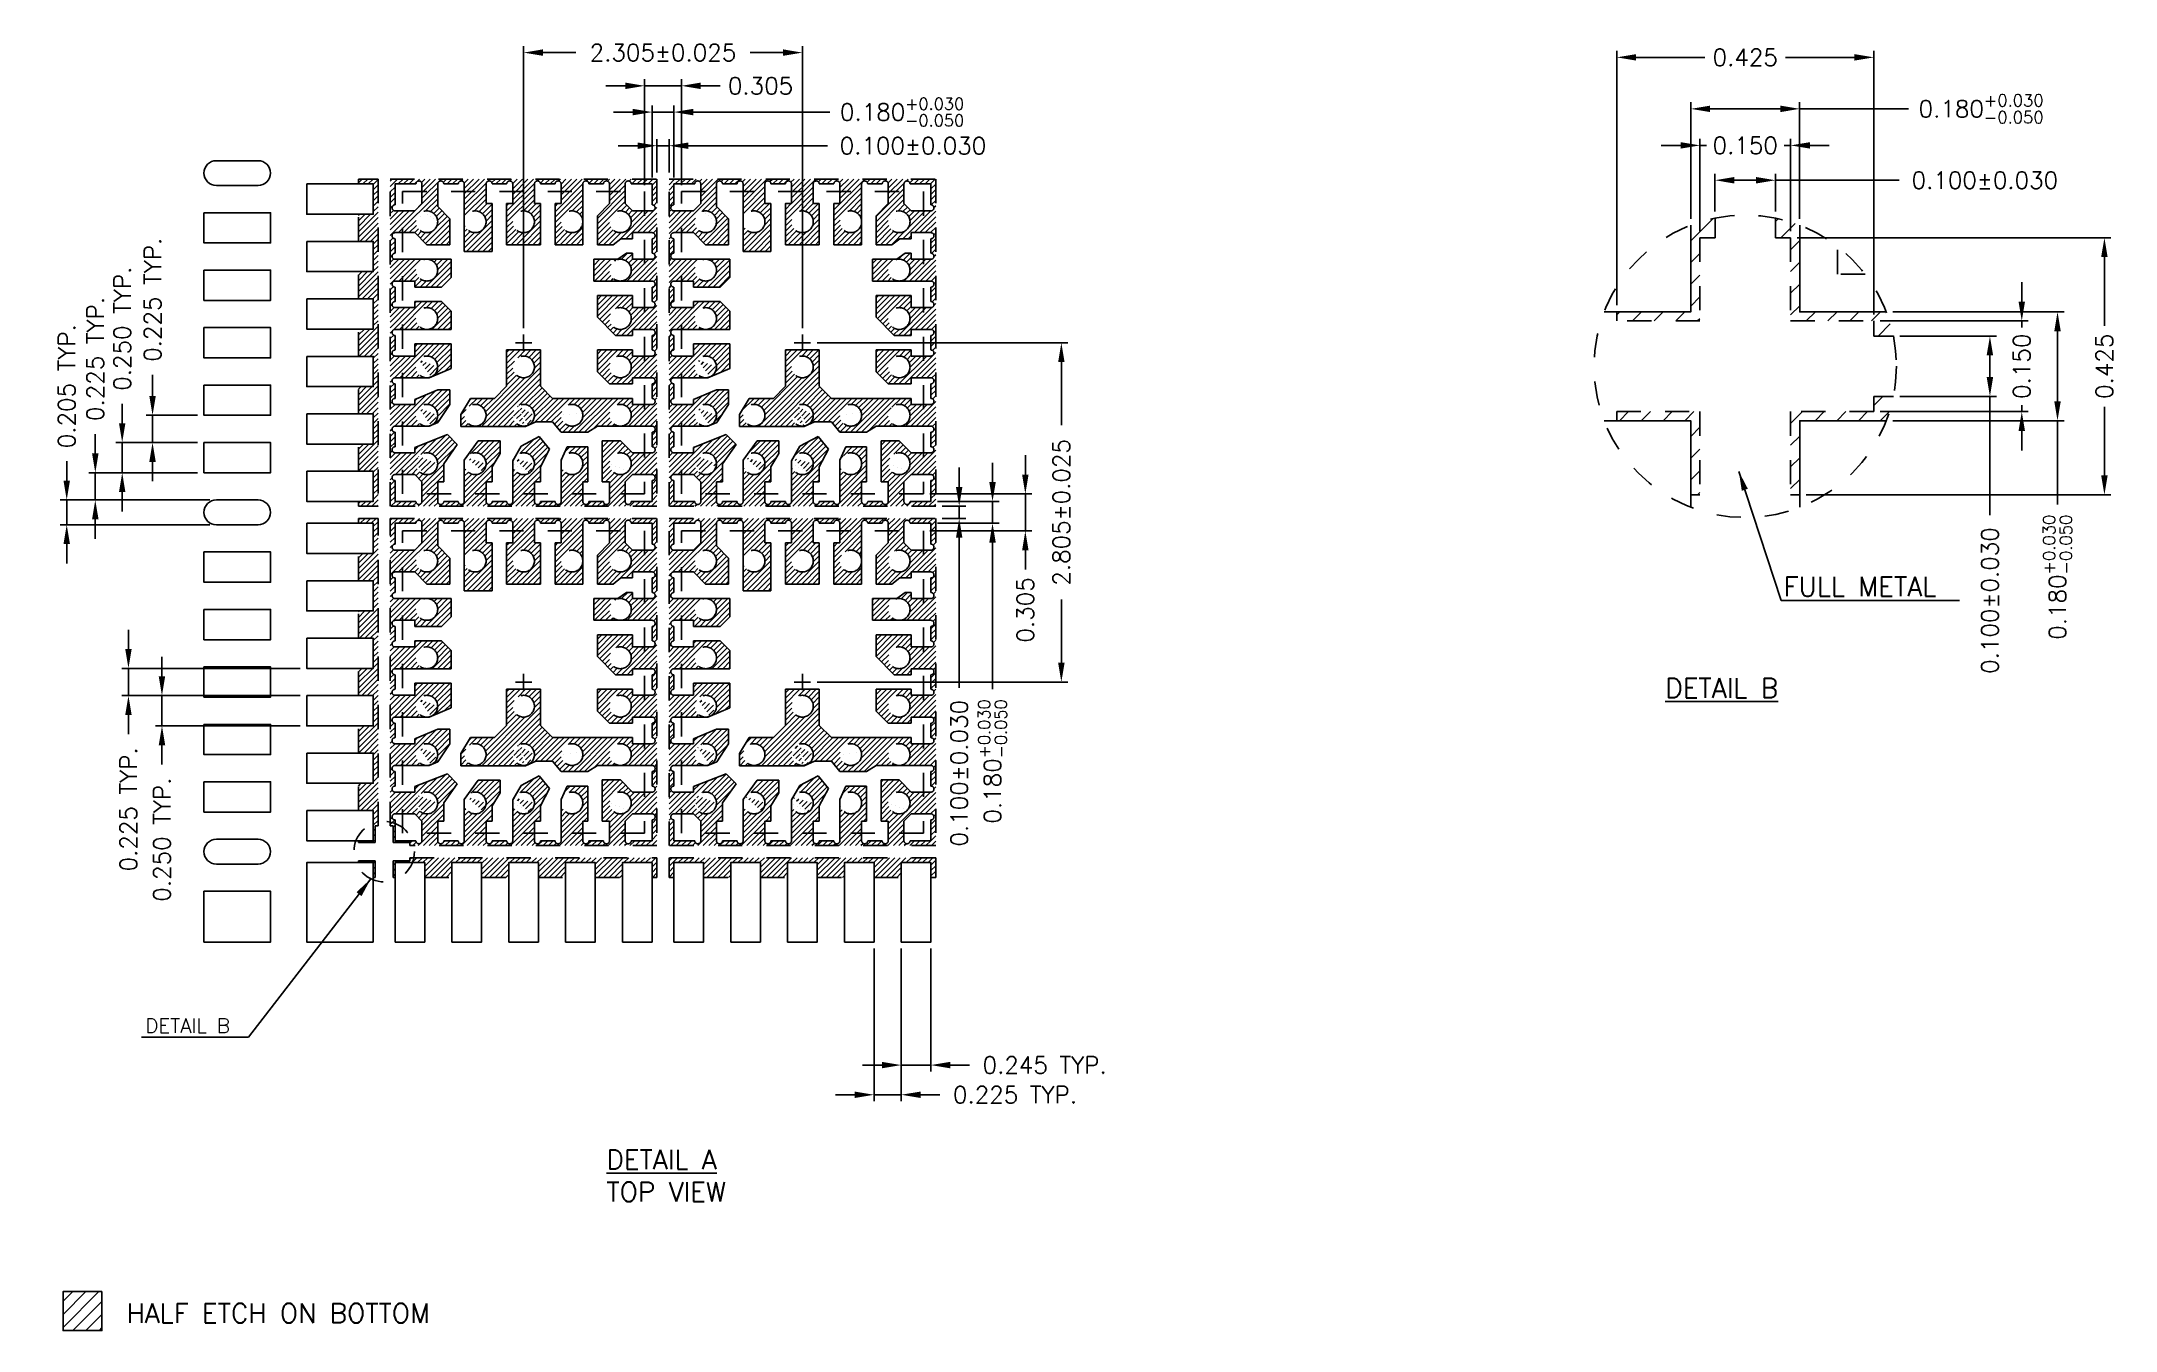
# Model space of a CAD drawing. Header units: millimetres. Extents: x 414.09 to 422.66, y 94.3 to 99.62.
import ezdxf
from ezdxf.enums import TextEntityAlignment as Align

# ---------------------------------------------------------------- set-up
doc = ezdxf.new("R2010")
doc.units = ezdxf.units.MM
doc.header["$LTSCALE"] = 0.5
doc.header["$PDMODE"] = 98
for name, pattern in [('CENTER', [50.8, 31.75, -6.35, 6.35, -6.35]), ('HIDDEN', [0.375, 0.25, -0.125]), ('PHANTOM2', [31.75, 15.875, -3.175, 3.175, -3.175, 3.175, -3.175])]:
    doc.linetypes.add(name, pattern=pattern)
for name, color, linetype in [('1D', 4, 'Continuous'), ('BTM', 7, 'HIDDEN'), ('CEN', 2, 'CENTER'), ('DIM', 3, 'Continuous'), ('HEB', 4, 'Continuous'), ('PKG', 1, 'PHANTOM2')]:
    doc.layers.add(name, color=color, linetype=linetype)
doc.styles.add('SIMPLEX', font='simplex.shx')
doc.dimstyles.new('Standard3', dxfattribs={"dimtxt": 0.07, "dimasz": 0.08, "dimexe": 0.027, "dimexo": 0.027, "dimgap": 0.027, "dimtad": 1, "dimdec": 3, "dimlfac": 2, "dimrnd": 0.0005, "dimzin": 1, "dimtxsty": 'SIMPLEX', "dimcen": 0.1905, "dimclrd": 256, "dimclre": 256, "dimclrt": 256, "dimazin": 3, "dimtp": 0.03, "dimtm": 0.05, "dimtfac": 0.8, "dimtdec": 3, "dimtmove": 0, "dimatfit": 3, "dimfxl": 0.05, "dimlwd": -1, "dimlwe": -1})
pattern_1 = [(45, (426.342623, 90.442885), (-0.01122532, 0.01122532), [])]

msp = doc.modelspace()

# ---------------------------------------------------------------- texts
at = {"layer": '1D', "ltscale": 0.1, "attachment_point": 1, "style": 'SIMPLEX'}
for s, insert, char_height, width in [('FULL METAL', (421.2869, 97.41042), 0.08, 0.7819107), ('{\\LDETAIL B}', (420.79781, 96.99141), 0.08, 0.7819107), ('DETAIL B', (414.51418, 95.58566), 0.06, 0.5864331), ('{\\LDETAIL A}\\PTOP VIEW', (416.4203, 95.04231), 0.08, 0.7819107)]:
    msp.add_mtext(s, dxfattribs=dict(at, insert=insert, char_height=char_height, width=width))
at = {"layer": 'HEB', "ltscale": 0.1, "style": 'SIMPLEX'}
msp.add_text('HALF ETCH ON BOTTOM', height=0.08, rotation=360, dxfattribs=at).set_placement((414.43615, 94.36728), align=Align.MIDDLE_LEFT)

# ---------------------------------------------------------------- blocks, each defined once
blk = doc.blocks.new('*D223')
at = {"layer": 'Defpoints', "color": 0, "ltscale": 0.1, "transparency": 16777216}
for p in [(417.2306, 99.5779), (416.0781, 98.4124), (417.2306, 98.4124)]:
    blk.add_point(p, dxfattribs=at)
at = {"layer": 'DIM', "ltscale": 0.1, "transparency": 16777216}
for p, q in [((416.0781, 98.4394), (416.0781, 99.6049)), ((416.1581, 99.5779), (416.294, 99.5779)), ((417.1506, 99.5779), (417.0146, 99.5779)), ((417.2306, 98.4394), (417.2306, 99.6049))]:
    blk.add_line(p, q, dxfattribs=at)
for points in [[(416.1581, 99.5913), (416.1581, 99.5646), (416.0781, 99.5779)], [(417.1506, 99.5913), (417.1506, 99.5646), (417.2306, 99.5779)]]:
    blk.add_solid(points, dxfattribs=at)
at = {"layer": 'DIM', "ltscale": 0.1, "transparency": 16777216, "insert": (416.6543, 99.5779), "char_height": 0.07, "attachment_point": 5, "style": 'SIMPLEX'}
blk.add_mtext('\\A1;2.305%%P0.025', dxfattribs=at)
blk = doc.blocks.new('*D224')
at = {"layer": 'Defpoints', "color": 0, "ltscale": 0.1, "transparency": 16777216}
for p in [(417.2643, 98.3786), (417.2643, 96.9761), (418.3011, 96.9761)]:
    blk.add_point(p, dxfattribs=at)
at = {"layer": 'DIM', "ltscale": 0.1, "transparency": 16777216}
for p, q in [((417.2913, 98.3786), (418.3281, 98.3786)), ((418.3011, 98.2986), (418.3011, 98.0377)), ((418.3011, 97.0561), (418.3011, 97.3171)), ((417.2913, 96.9761), (418.3281, 96.9761))]:
    blk.add_line(p, q, dxfattribs=at)
for points in [[(418.2878, 98.2986), (418.3145, 98.2986), (418.3011, 98.3786)], [(418.2878, 97.0561), (418.3145, 97.0561), (418.3011, 96.9761)]]:
    blk.add_solid(points, dxfattribs=at)
at = {"layer": 'DIM', "ltscale": 0.1, "transparency": 16777216, "insert": (418.3011, 97.6774), "char_height": 0.07, "attachment_point": 5, "rotation": 90, "style": 'SIMPLEX'}
blk.add_mtext('\\A1;2.805%%P0.025', dxfattribs=at)
blk = doc.blocks.new('*D225')
at = {"layer": 'Defpoints', "color": 0, "ltscale": 0.1, "transparency": 16777216}
for p in [(416.7306, 99.4406), (416.5781, 99.0036), (416.7306, 99.0036)]:
    blk.add_point(p, dxfattribs=at)
at = {"layer": 'DIM', "ltscale": 0.1, "transparency": 16777216}
for p, q in [((416.5781, 99.0306), (416.5781, 99.4676)), ((416.7306, 99.0306), (416.7306, 99.4676)), ((416.4981, 99.4406), (416.4181, 99.4406)), ((416.5781, 99.4406), (416.7306, 99.4406)), ((416.8106, 99.4406), (416.8906, 99.4406))]:
    blk.add_line(p, q, dxfattribs=at)
for points in [[(416.4981, 99.4539), (416.4981, 99.4272), (416.5781, 99.4406)], [(416.8106, 99.4539), (416.8106, 99.4272), (416.7306, 99.4406)]]:
    blk.add_solid(points, dxfattribs=at)
at = {"layer": 'DIM', "ltscale": 0.1, "transparency": 16777216, "insert": (417.0576, 99.4406), "char_height": 0.07, "attachment_point": 5, "style": 'SIMPLEX'}
blk.add_mtext('\\A1;0.305', dxfattribs=at)
blk = doc.blocks.new('*D226')
at = {"layer": 'Defpoints', "color": 0, "ltscale": 0.1, "transparency": 16777216}
for p in [(416.6993, 99.3321), (416.6093, 99.0349), (416.6993, 99.0349)]:
    blk.add_point(p, dxfattribs=at)
at = {"layer": 'DIM', "ltscale": 0.1, "transparency": 16777216}
for p, q in [((416.5293, 99.3321), (416.4493, 99.3321)), ((416.6093, 99.0619), (416.6093, 99.3591)), ((416.6093, 99.3321), (416.6993, 99.3321)), ((416.6993, 99.0619), (416.6993, 99.3591)), ((416.7793, 99.3321), (417.3439, 99.3321))]:
    blk.add_line(p, q, dxfattribs=at)
for points in [[(416.5293, 99.3454), (416.5293, 99.3187), (416.6093, 99.3321)], [(416.7793, 99.3454), (416.7793, 99.3187), (416.6993, 99.3321)]]:
    blk.add_solid(points, dxfattribs=at)
at = {"layer": 'DIM', "ltscale": 0.1, "transparency": 16777216, "insert": (417.6426, 99.3321), "char_height": 0.07, "attachment_point": 5, "style": 'SIMPLEX'}
blk.add_mtext('\\A1;0.180{\\H0.7x;\\S+0.030^ -0.050;}', dxfattribs=at)
blk = doc.blocks.new('*D227')
at = {"layer": 'Defpoints', "color": 0, "ltscale": 0.1, "transparency": 16777216}
for p in [(417.7306, 97.7536), (417.7306, 97.6011), (418.1522, 97.6011)]:
    blk.add_point(p, dxfattribs=at)
at = {"layer": 'DIM', "ltscale": 0.1, "transparency": 16777216}
for p, q in [((418.1522, 97.8336), (418.1522, 97.9136)), ((417.7576, 97.7536), (418.1792, 97.7536)), ((418.1522, 97.7536), (418.1522, 97.6011)), ((417.7576, 97.6011), (418.1792, 97.6011)), ((418.1522, 97.5211), (418.1522, 97.4411))]:
    blk.add_line(p, q, dxfattribs=at)
for points in [[(418.1389, 97.8336), (418.1655, 97.8336), (418.1522, 97.7536)], [(418.1389, 97.5211), (418.1655, 97.5211), (418.1522, 97.6011)]]:
    blk.add_solid(points, dxfattribs=at)
at = {"layer": 'DIM', "ltscale": 0.1, "transparency": 16777216, "insert": (418.1522, 97.2741), "char_height": 0.07, "attachment_point": 5, "rotation": 90, "style": 'SIMPLEX'}
blk.add_mtext('\\A1;0.305', dxfattribs=at)
blk = doc.blocks.new('*D228')
at = {"layer": 'Defpoints', "color": 0, "ltscale": 0.1, "transparency": 16777216}
for p in [(417.7618, 97.7224), (417.7618, 97.6324), (418.0166, 97.6324)]:
    blk.add_point(p, dxfattribs=at)
at = {"layer": 'DIM', "ltscale": 0.1, "transparency": 16777216}
for p, q in [((418.0166, 97.8024), (418.0166, 97.8824)), ((417.7888, 97.7224), (418.0436, 97.7224)), ((418.0166, 97.7224), (418.0166, 97.6324)), ((417.7888, 97.6324), (418.0436, 97.6324)), ((418.0166, 97.5524), (418.0166, 96.9465))]:
    blk.add_line(p, q, dxfattribs=at)
for points in [[(418.0032, 97.8024), (418.0299, 97.8024), (418.0166, 97.7224)], [(418.0032, 97.5524), (418.0299, 97.5524), (418.0166, 97.6324)]]:
    blk.add_solid(points, dxfattribs=at)
at = {"layer": 'DIM', "ltscale": 0.1, "transparency": 16777216, "insert": (418.0166, 96.6478), "char_height": 0.07, "attachment_point": 5, "rotation": 90, "style": 'SIMPLEX'}
blk.add_mtext('\\A1;0.180{\\H0.7x;\\S+0.030^ -0.050;}', dxfattribs=at)
blk = doc.blocks.new('*D229')
at = {"layer": 'Defpoints', "color": 0, "ltscale": 0.1, "transparency": 16777216}
for p in [(414.5831, 96.9199), (415.1818, 96.9199), (415.1818, 96.7949)]:
    blk.add_point(p, dxfattribs=at)
at = {"layer": 'DIM', "ltscale": 0.1, "transparency": 16777216}
for p, q in [((414.5831, 96.9999), (414.5831, 97.0799)), ((415.1548, 96.9199), (414.5561, 96.9199)), ((414.5831, 96.9199), (414.5831, 96.7949)), ((415.1548, 96.7949), (414.5561, 96.7949)), ((414.5831, 96.7149), (414.5831, 96.6349))]:
    blk.add_line(p, q, dxfattribs=at)
for points in [[(414.5697, 96.9999), (414.5964, 96.9999), (414.5831, 96.9199)], [(414.5697, 96.7149), (414.5964, 96.7149), (414.5831, 96.7949)]]:
    blk.add_solid(points, dxfattribs=at)
at = {"layer": 'DIM', "ltscale": 0.1, "transparency": 16777216, "insert": (414.5831, 96.3246), "char_height": 0.07, "attachment_point": 5, "rotation": 90, "style": 'SIMPLEX'}
blk.add_mtext('\\A1;0.250 TYP.', dxfattribs=at)
blk = doc.blocks.new('*D230')
at = {"layer": 'Defpoints', "color": 0, "ltscale": 0.1, "transparency": 16777216}
for p in [(414.4445, 97.0324), (415.1818, 97.0324), (415.1818, 96.9199)]:
    blk.add_point(p, dxfattribs=at)
at = {"layer": 'DIM', "ltscale": 0.1, "transparency": 16777216}
for p, q in [((414.4445, 97.1124), (414.4445, 97.1924)), ((415.1548, 97.0324), (414.4175, 97.0324)), ((414.4445, 97.0324), (414.4445, 96.9199)), ((415.1548, 96.9199), (414.4175, 96.9199)), ((414.4445, 96.8399), (414.4445, 96.7599))]:
    blk.add_line(p, q, dxfattribs=at)
for points in [[(414.4312, 97.1124), (414.4579, 97.1124), (414.4445, 97.0324)], [(414.4312, 96.8399), (414.4579, 96.8399), (414.4445, 96.9199)]]:
    blk.add_solid(points, dxfattribs=at)
at = {"layer": 'DIM', "ltscale": 0.1, "transparency": 16777216, "insert": (414.4445, 96.4496), "char_height": 0.07, "attachment_point": 5, "rotation": 90, "style": 'SIMPLEX'}
blk.add_mtext('\\A1;0.225 TYP.', dxfattribs=at)
blk = doc.blocks.new('*D231')
at = {"layer": 'Defpoints', "color": 0, "ltscale": 0.1, "transparency": 16777216}
for p in [(414.5442, 98.0786), (414.7568, 98.0786), (414.7568, 97.9661)]:
    blk.add_point(p, dxfattribs=at)
at = {"layer": 'DIM', "ltscale": 0.1, "transparency": 16777216}
for p, q in [((414.5442, 98.1586), (414.5442, 98.2459)), ((414.7298, 98.0786), (414.5172, 98.0786)), ((414.5442, 97.9661), (414.5442, 98.0786)), ((414.7298, 97.9661), (414.5172, 97.9661)), ((414.5442, 97.8861), (414.5442, 97.8061))]:
    blk.add_line(p, q, dxfattribs=at)
for points in [[(414.5308, 98.1586), (414.5575, 98.1586), (414.5442, 98.0786)], [(414.5308, 97.8861), (414.5575, 97.8861), (414.5442, 97.9661)]]:
    blk.add_solid(points, dxfattribs=at)
at = {"layer": 'DIM', "ltscale": 0.1, "transparency": 16777216, "insert": (414.5442, 98.5562), "char_height": 0.07, "attachment_point": 5, "rotation": 90, "style": 'SIMPLEX'}
blk.add_mtext('\\A1;0.225 TYP.', dxfattribs=at)
blk = doc.blocks.new('*D232')
at = {"layer": 'Defpoints', "color": 0, "ltscale": 0.1, "transparency": 16777216}
for p in [(414.4188, 97.9661), (414.7568, 97.9661), (414.7568, 97.8411)]:
    blk.add_point(p, dxfattribs=at)
at = {"layer": 'DIM', "ltscale": 0.1, "transparency": 16777216}
for p, q in [((414.4188, 98.0461), (414.4188, 98.1261)), ((414.7298, 97.9661), (414.3918, 97.9661)), ((414.4188, 97.8411), (414.4188, 97.9661)), ((414.7298, 97.8411), (414.3918, 97.8411)), ((414.4188, 97.7611), (414.4188, 97.6811))]:
    blk.add_line(p, q, dxfattribs=at)
for points in [[(414.4055, 98.0461), (414.4321, 98.0461), (414.4188, 97.9661)], [(414.4055, 97.7611), (414.4321, 97.7611), (414.4188, 97.8411)]]:
    blk.add_solid(points, dxfattribs=at)
at = {"layer": 'DIM', "ltscale": 0.1, "transparency": 16777216, "insert": (414.4188, 98.4365), "char_height": 0.07, "attachment_point": 5, "rotation": 90, "style": 'SIMPLEX'}
blk.add_mtext('\\A1;0.250 TYP.', dxfattribs=at)
blk = doc.blocks.new('*D233')
at = {"layer": 'Defpoints', "color": 0, "ltscale": 0.1, "transparency": 16777216}
for p in [(414.1894, 97.7286), (414.8081, 97.7286), (414.8081, 97.6261)]:
    blk.add_point(p, dxfattribs=at)
at = {"layer": 'DIM', "ltscale": 0.1, "transparency": 16777216}
for p, q in [((414.1894, 97.8086), (414.1894, 97.8886)), ((414.7811, 97.7286), (414.1624, 97.7286)), ((414.1894, 97.6261), (414.1894, 97.7286)), ((414.7811, 97.6261), (414.1624, 97.6261)), ((414.1894, 97.5461), (414.1894, 97.4661))]:
    blk.add_line(p, q, dxfattribs=at)
for points in [[(414.1761, 97.8086), (414.2028, 97.8086), (414.1894, 97.7286)], [(414.1761, 97.5461), (414.2028, 97.5461), (414.1894, 97.6261)]]:
    blk.add_solid(points, dxfattribs=at)
at = {"layer": 'DIM', "ltscale": 0.1, "transparency": 16777216, "insert": (414.1894, 98.199), "char_height": 0.07, "attachment_point": 5, "rotation": 90, "style": 'SIMPLEX'}
blk.add_mtext('\\A1;0.205 TYP.', dxfattribs=at)
blk = doc.blocks.new('*D234')
at = {"layer": 'Defpoints', "color": 0, "ltscale": 0.1, "transparency": 16777216}
for p in [(416.6793, 99.193), (416.6293, 99.0549), (416.6793, 99.0549)]:
    blk.add_point(p, dxfattribs=at)
at = {"layer": 'DIM', "ltscale": 0.1, "transparency": 16777216}
for p, q in [((416.6293, 99.0819), (416.6293, 99.22)), ((416.6793, 99.0819), (416.6793, 99.22)), ((416.5493, 99.193), (416.4693, 99.193)), ((416.6293, 99.193), (416.6793, 99.193)), ((416.7593, 99.193), (417.334, 99.193))]:
    blk.add_line(p, q, dxfattribs=at)
for points in [[(416.5493, 99.2063), (416.5493, 99.1796), (416.6293, 99.193)], [(416.7593, 99.2063), (416.7593, 99.1796), (416.6793, 99.193)]]:
    blk.add_solid(points, dxfattribs=at)
at = {"layer": 'DIM', "ltscale": 0.1, "transparency": 16777216, "insert": (417.6877, 99.193), "char_height": 0.07, "attachment_point": 5, "style": 'SIMPLEX'}
blk.add_mtext('\\A1;0.100%%P0.030', dxfattribs=at)
blk = doc.blocks.new('*D235')
at = {"layer": 'Defpoints', "color": 0, "ltscale": 0.1, "transparency": 16777216}
for p in [(417.7818, 97.7024), (417.7818, 97.6524), (417.8788, 97.6524)]:
    blk.add_point(p, dxfattribs=at)
at = {"layer": 'DIM', "ltscale": 0.1, "transparency": 16777216}
for p, q in [((417.8788, 97.7824), (417.8788, 97.8624)), ((417.8088, 97.7024), (417.9058, 97.7024)), ((417.8788, 97.7024), (417.8788, 97.6524)), ((417.8088, 97.6524), (417.9058, 97.6524)), ((417.8788, 97.5724), (417.8788, 96.9527))]:
    blk.add_line(p, q, dxfattribs=at)
for points in [[(417.8654, 97.7824), (417.8921, 97.7824), (417.8788, 97.7024)], [(417.8654, 97.5724), (417.8921, 97.5724), (417.8788, 97.6524)]]:
    blk.add_solid(points, dxfattribs=at)
at = {"layer": 'DIM', "ltscale": 0.1, "transparency": 16777216, "insert": (417.8788, 96.599), "char_height": 0.07, "attachment_point": 5, "rotation": 90, "style": 'SIMPLEX'}
blk.add_mtext('\\A1;0.100%%P0.030', dxfattribs=at)
blk = doc.blocks.new('*D236')
at = {"layer": 'Defpoints', "color": 0, "ltscale": 0.1, "transparency": 16777216}
for p in [(417.5268, 95.9011), (417.6393, 95.9011), (417.6393, 95.27)]:
    blk.add_point(p, dxfattribs=at)
at = {"layer": 'DIM', "ltscale": 0.1, "transparency": 16777216}
for p, q in [((417.5268, 95.8741), (417.5268, 95.243)), ((417.6393, 95.8741), (417.6393, 95.243)), ((417.4468, 95.27), (417.3668, 95.27)), ((417.5268, 95.27), (417.6393, 95.27)), ((417.7193, 95.27), (417.7993, 95.27))]:
    blk.add_line(p, q, dxfattribs=at)
for points in [[(417.4468, 95.2833), (417.4468, 95.2567), (417.5268, 95.27)], [(417.7193, 95.2833), (417.7193, 95.2567), (417.6393, 95.27)]]:
    blk.add_solid(points, dxfattribs=at)
at = {"layer": 'DIM', "ltscale": 0.1, "transparency": 16777216, "insert": (418.1096, 95.27), "char_height": 0.07, "attachment_point": 5, "style": 'SIMPLEX'}
blk.add_mtext('\\A1;0.225 TYP.', dxfattribs=at)
blk = doc.blocks.new('*D237')
at = {"layer": 'Defpoints', "color": 0, "ltscale": 0.1, "transparency": 16777216}
for p in [(417.6393, 95.9011), (417.7618, 95.9011), (417.7618, 95.3927)]:
    blk.add_point(p, dxfattribs=at)
at = {"layer": 'DIM', "ltscale": 0.1, "transparency": 16777216}
for p, q in [((417.6393, 95.8741), (417.6393, 95.3657)), ((417.7618, 95.8741), (417.7618, 95.3657)), ((417.5593, 95.3927), (417.4793, 95.3927)), ((417.6393, 95.3927), (417.7618, 95.3927)), ((417.8418, 95.3927), (417.9218, 95.3927))]:
    blk.add_line(p, q, dxfattribs=at)
for points in [[(417.5593, 95.406), (417.5593, 95.3793), (417.6393, 95.3927)], [(417.8418, 95.406), (417.8418, 95.3793), (417.7618, 95.3927)]]:
    blk.add_solid(points, dxfattribs=at)
at = {"layer": 'DIM', "ltscale": 0.1, "transparency": 16777216, "insert": (418.2321, 95.3927), "char_height": 0.07, "attachment_point": 5, "style": 'SIMPLEX'}
blk.add_mtext('\\A1;0.245 TYP.', dxfattribs=at)
blk = doc.blocks.new('*D238')
at = {"layer": 'Defpoints', "color": 0, "ltscale": 0.1, "transparency": 16777216}
for p in [(414.3075, 97.8411), (414.7568, 97.8411), (414.8081, 97.7286)]:
    blk.add_point(p, dxfattribs=at)
at = {"layer": 'DIM', "ltscale": 0.1, "transparency": 16777216}
for p, q in [((414.3075, 97.9211), (414.3075, 98.0011)), ((414.7298, 97.8411), (414.2805, 97.8411)), ((414.3075, 97.7286), (414.3075, 97.8411)), ((414.7811, 97.7286), (414.2805, 97.7286)), ((414.3075, 97.6486), (414.3075, 97.5686))]:
    blk.add_line(p, q, dxfattribs=at)
for points in [[(414.2942, 97.9211), (414.3209, 97.9211), (414.3075, 97.8411)], [(414.2942, 97.6486), (414.3209, 97.6486), (414.3075, 97.7286)]]:
    blk.add_solid(points, dxfattribs=at)
at = {"layer": 'DIM', "ltscale": 0.1, "transparency": 16777216, "insert": (414.3075, 98.3115), "char_height": 0.07, "attachment_point": 5, "rotation": 90, "style": 'SIMPLEX'}
blk.add_mtext('\\A1;0.225 TYP.', dxfattribs=at)
blk = doc.blocks.new('*D241')
at = {"linetype": 'ByBlock', "ltscale": 0.1, "transparency": 16777216}
for p, q in [((420.597, 98.5333), (420.597, 99.5852)), ((420.677, 99.5582), (420.9612, 99.5582)), ((421.5795, 99.5582), (421.2952, 99.5582)), ((421.6595, 98.4958), (421.6595, 99.5852))]:
    blk.add_line(p, q, dxfattribs=at)
at = {"ltscale": 0.1, "transparency": 16777216}
for points in [[(420.677, 99.5716), (420.677, 99.5449), (420.597, 99.5582)], [(421.5795, 99.5716), (421.5795, 99.5449), (421.6595, 99.5582)]]:
    blk.add_solid(points, dxfattribs=at)
at = {"layer": 'Defpoints', "color": 0, "ltscale": 0.1, "transparency": 16777216}
for p in [(421.6595, 99.5582), (420.597, 98.5063), (421.6595, 98.4688)]:
    blk.add_point(p, dxfattribs=at)
at = {"ltscale": 0.1, "transparency": 16777216, "insert": (421.1282, 99.5582), "char_height": 0.07, "attachment_point": 5, "style": 'SIMPLEX'}
blk.add_mtext('\\A1;0.425', dxfattribs=at)
blk = doc.blocks.new('*D242')
at = {"linetype": 'ByBlock', "ltscale": 0.1, "transparency": 16777216}
for p, q in [((420.9032, 98.8914), (420.9032, 99.3724)), ((421.3532, 98.8914), (421.3532, 99.3724)), ((420.9832, 99.3454), (421.2732, 99.3454)), ((421.3532, 99.3454), (421.8029, 99.3454))]:
    blk.add_line(p, q, dxfattribs=at)
at = {"ltscale": 0.1, "transparency": 16777216}
for points in [[(420.9832, 99.3587), (420.9832, 99.332), (420.9032, 99.3454)], [(421.2732, 99.3587), (421.2732, 99.332), (421.3532, 99.3454)]]:
    blk.add_solid(points, dxfattribs=at)
at = {"layer": 'Defpoints', "color": 0, "ltscale": 0.1, "transparency": 16777216}
for p in [(421.3532, 99.3454), (420.9032, 98.8644), (421.3532, 98.8644)]:
    blk.add_point(p, dxfattribs=at)
at = {"ltscale": 0.1, "transparency": 16777216, "insert": (422.1034, 99.3454), "char_height": 0.07, "attachment_point": 5, "style": 'SIMPLEX'}
blk.add_mtext('\\A1;0.180{}{\\H0.71x;\\C3;\\S+0.030^ -0.050;}', dxfattribs=at)
blk = doc.blocks.new('*D243')
at = {"linetype": 'ByBlock', "ltscale": 0.1, "transparency": 16777216}
for p, q in [((420.9407, 98.8396), (420.9407, 99.2214)), ((421.3157, 98.8396), (421.3157, 99.2214)), ((420.8607, 99.1944), (420.7807, 99.1944)), ((420.9407, 99.1944), (420.9679, 99.1944)), ((421.3157, 99.1944), (421.2886, 99.1944)), ((421.3957, 99.1944), (421.4757, 99.1944))]:
    blk.add_line(p, q, dxfattribs=at)
at = {"ltscale": 0.1, "transparency": 16777216}
for points in [[(420.8607, 99.2077), (420.8607, 99.181), (420.9407, 99.1944)], [(421.3957, 99.2077), (421.3957, 99.181), (421.3157, 99.1944)]]:
    blk.add_solid(points, dxfattribs=at)
at = {"layer": 'Defpoints', "color": 0, "ltscale": 0.1, "transparency": 16777216}
for p in [(421.3157, 99.1944), (420.9407, 98.8126), (421.3157, 98.8126)]:
    blk.add_point(p, dxfattribs=at)
at = {"ltscale": 0.1, "transparency": 16777216, "insert": (421.1282, 99.1944), "char_height": 0.07, "attachment_point": 5, "style": 'SIMPLEX'}
blk.add_mtext('\\A1;0.150', dxfattribs=at)
blk = doc.blocks.new('*D244')
at = {"linetype": 'ByBlock', "ltscale": 0.1, "transparency": 16777216}
for p, q in [((421.0032, 98.9207), (421.0032, 99.0773)), ((421.0832, 99.0503), (421.1732, 99.0503)), ((421.2532, 98.9207), (421.2532, 99.0773)), ((421.2532, 99.0503), (421.7651, 99.0503))]:
    blk.add_line(p, q, dxfattribs=at)
at = {"ltscale": 0.1, "transparency": 16777216}
for points in [[(421.0832, 99.0636), (421.0832, 99.0369), (421.0032, 99.0503)], [(421.1732, 99.0636), (421.1732, 99.0369), (421.2532, 99.0503)]]:
    blk.add_solid(points, dxfattribs=at)
at = {"layer": 'Defpoints', "color": 0, "ltscale": 0.1, "transparency": 16777216}
for p in [(421.2532, 99.0503), (421.0032, 98.8937), (421.2532, 98.8937)]:
    blk.add_point(p, dxfattribs=at)
at = {"ltscale": 0.1, "transparency": 16777216, "insert": (422.1188, 99.0503), "char_height": 0.07, "attachment_point": 5, "style": 'SIMPLEX'}
blk.add_mtext('\\A1;0.100%%p0.030', dxfattribs=at)
blk = doc.blocks.new('*D245')
at = {"linetype": 'ByBlock', "ltscale": 0.1, "transparency": 16777216}
for p, q in [((421.3427, 98.8126), (422.64, 98.8126)), ((422.613, 98.7326), (422.613, 98.4483)), ((422.613, 97.8301), (422.613, 98.1143)), ((421.3802, 97.7501), (422.64, 97.7501))]:
    blk.add_line(p, q, dxfattribs=at)
at = {"ltscale": 0.1, "transparency": 16777216}
for points in [[(422.5996, 98.7326), (422.6263, 98.7326), (422.613, 98.8126)], [(422.5996, 97.8301), (422.6263, 97.8301), (422.613, 97.7501)]]:
    blk.add_solid(points, dxfattribs=at)
at = {"layer": 'Defpoints', "color": 0, "ltscale": 0.1, "transparency": 16777216}
for p in [(421.3157, 98.8126), (421.3532, 97.7501), (422.613, 97.7501)]:
    blk.add_point(p, dxfattribs=at)
at = {"ltscale": 0.1, "transparency": 16777216, "insert": (422.613, 98.2813), "char_height": 0.07, "attachment_point": 5, "rotation": 90, "style": 'SIMPLEX'}
blk.add_mtext('\\A1;0.425', dxfattribs=at)
blk = doc.blocks.new('*D246')
at = {"linetype": 'ByBlock', "ltscale": 0.1, "transparency": 16777216}
for p, q in [((421.7383, 98.5063), (422.4461, 98.5063)), ((422.4191, 98.4263), (422.4191, 98.1363)), ((421.7383, 98.0563), (422.4461, 98.0563)), ((422.4191, 98.0563), (422.4191, 97.71))]:
    blk.add_line(p, q, dxfattribs=at)
at = {"ltscale": 0.1, "transparency": 16777216}
for points in [[(422.4058, 98.4263), (422.4325, 98.4263), (422.4191, 98.5063)], [(422.4058, 98.1363), (422.4325, 98.1363), (422.4191, 98.0563)]]:
    blk.add_solid(points, dxfattribs=at)
at = {"layer": 'Defpoints', "color": 0, "ltscale": 0.1, "transparency": 16777216}
for p in [(421.7113, 98.5063), (421.7113, 98.0563), (422.4191, 98.0563)]:
    blk.add_point(p, dxfattribs=at)
at = {"ltscale": 0.1, "transparency": 16777216, "insert": (422.4191, 97.4095), "char_height": 0.07, "attachment_point": 5, "rotation": 90, "style": 'SIMPLEX'}
blk.add_mtext('\\A1;0.180{}{\\H0.71x;\\C3;\\S+0.030^ -0.050;}', dxfattribs=at)
blk = doc.blocks.new('*D247')
at = {"linetype": 'ByBlock', "ltscale": 0.1, "transparency": 16777216}
for p, q in [((421.7676, 98.4063), (422.1667, 98.4063)), ((422.1397, 98.3263), (422.1397, 98.2363)), ((421.7676, 98.1563), (422.1667, 98.1563)), ((422.1397, 98.1563), (422.1397, 97.6665))]:
    blk.add_line(p, q, dxfattribs=at)
at = {"ltscale": 0.1, "transparency": 16777216}
for points in [[(422.1263, 98.3263), (422.153, 98.3263), (422.1397, 98.4063)], [(422.1263, 98.2363), (422.153, 98.2363), (422.1397, 98.1563)]]:
    blk.add_solid(points, dxfattribs=at)
at = {"layer": 'Defpoints', "color": 0, "ltscale": 0.1, "transparency": 16777216}
for p in [(421.7406, 98.4063), (421.7406, 98.1563), (422.1397, 98.1563)]:
    blk.add_point(p, dxfattribs=at)
at = {"ltscale": 0.1, "transparency": 16777216, "insert": (422.1397, 97.3129), "char_height": 0.07, "attachment_point": 5, "rotation": 90, "style": 'SIMPLEX'}
blk.add_mtext('\\A1;0.100%%p0.030', dxfattribs=at)
blk = doc.blocks.new('*D248')
at = {"linetype": 'ByBlock', "ltscale": 0.1, "transparency": 16777216}
for p, q in [((422.2714, 98.5488), (422.2714, 98.6288)), ((421.6865, 98.4688), (422.2984, 98.4688)), ((422.2714, 98.4688), (422.2714, 98.4417)), ((421.6865, 98.0938), (422.2984, 98.0938)), ((422.2714, 98.0938), (422.2714, 98.121)), ((422.2714, 98.0138), (422.2714, 97.9338))]:
    blk.add_line(p, q, dxfattribs=at)
at = {"ltscale": 0.1, "transparency": 16777216}
for points in [[(422.2581, 98.5488), (422.2847, 98.5488), (422.2714, 98.4688)], [(422.2581, 98.0138), (422.2847, 98.0138), (422.2714, 98.0938)]]:
    blk.add_solid(points, dxfattribs=at)
at = {"layer": 'Defpoints', "color": 0, "ltscale": 0.1, "transparency": 16777216}
for p in [(421.6595, 98.4688), (421.6595, 98.0938), (422.2714, 98.0938)]:
    blk.add_point(p, dxfattribs=at)
at = {"ltscale": 0.1, "transparency": 16777216, "insert": (422.2714, 98.2813), "char_height": 0.07, "attachment_point": 5, "rotation": 90, "style": 'SIMPLEX'}
blk.add_mtext('\\A1;0.150', dxfattribs=at)

# ---------------------------------------------------------------- dimensions: what is measured, and where the dimension line sits
at = {"ltscale": 0.1}
for base, p1, p2, text, picture, middle in [((421.65949, 99.55823), (420.59699, 98.50632), (421.65949, 98.46882), '0.425', '*D241', (421.12824, 99.55823)), ((421.35324, 99.34536), (420.90324, 98.86441), (421.35324, 98.86441), '0.180{}{\\H0.71x;\\C3;\\S+0.030^ -0.050;}', '*D242', (422.10337, 99.34536)), ((421.25324, 99.05025), (421.00324, 98.89369), (421.25324, 98.89369), '0.100%%p0.030', '*D244', (422.11876, 99.05025))]:
    dim = msp.add_linear_dim(base=base, p1=p1, p2=p2, text=text, dimstyle='Standard3', override={"dimarcsym": 1}, dxfattribs=at)
    dim.commit()
    dim.dimension.update_dxf_attribs({"geometry": picture, "text_midpoint": middle, "dimtype": 160})
dim = msp.add_linear_dim(base=(421.31574, 99.19438), p1=(420.94074, 98.81257), p2=(421.31574, 98.81257), text='0.150', dimstyle='Standard3', override={"dimarcsym": 1}, dxfattribs=at)
dim.commit()
dim.dimension.update_dxf_attribs({"geometry": '*D243', "text_midpoint": (421.12824, 99.19438)})
for base, p1, p2, text, picture, middle in [((422.61298, 97.75007), (421.31574, 98.81257), (421.35324, 97.75007), '0.425', '*D245', (422.61298, 98.28132)), ((422.41914, 98.05632), (421.71133, 98.50632), (421.71133, 98.05632), '0.180{}{\\H0.71x;\\C3;\\S+0.030^ -0.050;}', '*D246', (422.41914, 97.40954)), ((422.13967, 98.15632), (421.74061, 98.40632), (421.74061, 98.15632), '0.100%%p0.030', '*D247', (422.13967, 97.31287))]:
    dim = msp.add_linear_dim(base=base, p1=p1, p2=p2, angle=90, text=text, dimstyle='Standard3', override={"dimarcsym": 1}, dxfattribs=at)
    dim.commit()
    dim.dimension.update_dxf_attribs({"geometry": picture, "text_midpoint": middle, "dimtype": 160})
dim = msp.add_linear_dim(base=(422.2714, 98.09382), p1=(421.65949, 98.46882), p2=(421.65949, 98.09382), angle=90, text='0.150', dimstyle='Standard3', override={"dimarcsym": 1}, dxfattribs=at)
dim.commit()
dim.dimension.update_dxf_attribs({"geometry": '*D248', "text_midpoint": (422.2714, 98.28132)})
at = {"layer": 'DIM', "ltscale": 0.1}
for base, p1, p2, text, picture, middle in [((417.23055, 99.57795), (416.07805, 98.41237), (417.23055, 98.41237), '<>%%P0.025', '*D223', (416.6543, 99.57795)), ((416.6993, 99.33206), (416.6093, 99.03489), (416.6993, 99.03489), '<>{\\H0.7x;\\S+0.030^ -0.050;}', '*D226', (417.64262, 99.33206)), ((416.6793, 99.19296), (416.6293, 99.05489), (416.6793, 99.05489), '<>%%P0.030', '*D234', (417.68765, 99.19296))]:
    dim = msp.add_linear_dim(base=base, p1=p1, p2=p2, text=text, dimstyle='Standard3', dxfattribs=at)
    dim.commit()
    dim.dimension.update_dxf_attribs({"geometry": picture, "text_midpoint": middle, "dimtype": 160})
dim = msp.add_linear_dim(base=(416.73055, 99.44056), p1=(416.57805, 99.00364), p2=(416.73055, 99.00364), dimstyle='Standard3', dxfattribs=at)
dim.commit()
dim.dimension.update_dxf_attribs({"geometry": '*D225', "text_midpoint": (417.05755, 99.44056)})
for base, p1, p2, text, picture, middle in [((414.54418, 98.07864), (414.7568, 97.96614), (414.7568, 98.07864), '<> TYP.', '*D231', (414.54418, 98.55622)), ((414.41881, 97.96614), (414.7568, 97.84114), (414.7568, 97.96614), '<> TYP.', '*D232', (414.41881, 98.43647)), ((414.18944, 97.72864), (414.80805, 97.62614), (414.80805, 97.72864), '<> TYP.', '*D233', (414.18944, 98.19897)), ((418.30115, 96.97614), (417.26428, 98.37864), (417.26428, 96.97614), '<>%%P0.025', '*D224', (418.30115, 97.67739)), ((418.01658, 97.63239), (417.7618, 97.72239), (417.7618, 97.63239), '<>{\\H0.7x;\\S+0.030^ -0.050;}', '*D228', (418.01658, 96.64782)), ((417.87877, 97.65239), (417.7818, 97.70239), (417.7818, 97.65239), '<>%%P0.030', '*D235', (417.87877, 96.59905)), ((414.44452, 97.03239), (415.1818, 96.91989), (415.1818, 97.03239), '<> TYP.', '*D230', (414.44452, 96.44956)), ((414.58306, 96.91989), (415.1818, 96.79489), (415.1818, 96.91989), '<> TYP.', '*D229', (414.58306, 96.32456))]:
    dim = msp.add_linear_dim(base=base, p1=p1, p2=p2, angle=90, text=text, dimstyle='Standard3', dxfattribs=at)
    dim.commit()
    dim.dimension.update_dxf_attribs({"geometry": picture, "text_midpoint": middle, "dimtype": 160})
dim = msp.add_linear_dim(base=(414.30754, 97.84114), p1=(414.80805, 97.72864), p2=(414.7568, 97.84114), angle=90, text='<> TYP.', dimstyle='Standard3', dxfattribs=at)
dim.commit()
dim.dimension.update_dxf_attribs({"geometry": '*D238', "text_midpoint": (414.30754, 98.31147)})
dim = msp.add_linear_dim(base=(418.15219, 97.60114), p1=(417.73055, 97.75364), p2=(417.73055, 97.60114), angle=90, dimstyle='Standard3', dxfattribs=at)
dim.commit()
dim.dimension.update_dxf_attribs({"geometry": '*D227', "text_midpoint": (418.15219, 97.27414)})
for base, p1, p2, picture, middle in [((417.6393, 95.27001), (417.5268, 95.90114), (417.6393, 95.90114), '*D236', (418.10964, 95.27001)), ((417.7618, 95.39265), (417.6393, 95.90114), (417.7618, 95.90114), '*D237', (418.23214, 95.39265))]:
    dim = msp.add_linear_dim(base=base, p1=p1, p2=p2, text='<> TYP.', dimstyle='Standard3', dxfattribs=at)
    dim.commit()
    dim.dimension.update_dxf_attribs({"geometry": picture, "text_midpoint": middle})

# ---------------------------------------------------------------- hatches: boundary and pattern name
at = {"layer": 'HEB'}
h = msp.add_hatch(dxfattribs=at)
h.set_pattern_fill('ANSI31', color=256, scale=0.005)
h.set_pattern_definition([(45, (415.980827, 96.234452), (-0.01122532, 0.01122532), [])])
h.paths.add_polyline_path([(416.6293, 96.24989), (415.60805, 96.24989), (415.60805, 96.23739), (415.5393, 96.23739), (415.5393, 96.16864), (415.5468, 96.16864), (415.5468, 96.22989), (415.6693, 96.22989), (415.6693, 96.16864), (415.7818, 96.16864), (415.7818, 96.22989), (415.9043, 96.22989), (415.9043, 96.16864), (416.0168, 96.16864), (416.0168, 96.22989), (416.1393, 96.22989), (416.1393, 96.16864), (416.2518, 96.16864), (416.2518, 96.22989), (416.3743, 96.22989), (416.3743, 96.16864), (416.4868, 96.16864), (416.4868, 96.22989), (416.6093, 96.22989), (416.6093, 96.16864), (416.6293, 96.16864)])
h.paths.add_polyline_path([(417.7818, 96.24989), (416.6793, 96.24989), (416.6793, 96.16864), (416.6993, 96.16864), (416.6993, 96.22989), (416.8218, 96.22989), (416.8218, 96.16864), (416.9343, 96.16864), (416.9343, 96.22989), (417.0568, 96.22989), (417.0568, 96.16864), (417.1693, 96.16864), (417.1693, 96.22989), (417.2918, 96.22989), (417.2918, 96.16864), (417.4043, 96.16864), (417.4043, 96.22989), (417.5268, 96.22989), (417.5268, 96.16864), (417.6393, 96.16864), (417.6393, 96.22989), (417.7618, 96.22989), (417.7618, 96.16864), (417.7818, 96.16864)])
h.paths.add_polyline_path([(415.4643, 96.23739), (415.39555, 96.23739), (415.39555, 96.22989), (415.4568, 96.22989), (415.4568, 96.16864), (415.4643, 96.16864)])
h.paths.add_polyline_path([(415.4768, 99.05489), (415.39555, 99.05489), (415.39555, 99.03489), (415.4568, 99.03489), (415.4568, 98.90989), (415.39555, 98.90989), (415.39555, 98.79739), (415.4568, 98.79739), (415.4568, 98.67239), (415.39555, 98.67239), (415.39555, 98.55989), (415.4568, 98.55989), (415.4568, 98.43489), (415.39555, 98.43489), (415.39555, 98.32239), (415.4568, 98.32239), (415.4568, 98.19739), (415.39555, 98.19739), (415.39555, 98.08489), (415.4568, 98.08489), (415.4568, 97.95989), (415.39555, 97.95989), (415.39555, 97.84739), (415.4568, 97.84739), (415.4568, 97.72239), (415.39555, 97.72239), (415.39555, 97.70239), (415.4768, 97.70239)])
h.paths.add_polyline_path([(415.4768, 97.65239), (415.39555, 97.65239), (415.39555, 97.63239), (415.4568, 97.63239), (415.4568, 97.50739), (415.39555, 97.50739), (415.39555, 97.39489), (415.4568, 97.39489), (415.4568, 97.26989), (415.39555, 97.26989), (415.39555, 97.15739), (415.4568, 97.15739), (415.4568, 97.03239), (415.39555, 97.03239), (415.39555, 96.91989), (415.4568, 96.91989), (415.4568, 96.79489), (415.39555, 96.79489), (415.39555, 96.68239), (415.4568, 96.68239), (415.4568, 96.55739), (415.39555, 96.55739), (415.39555, 96.44489), (415.4568, 96.44489), (415.4568, 96.31989), (415.39555, 96.31989), (415.39555, 96.31239), (415.4643, 96.31239), (415.4643, 96.38114), (415.4768, 96.38114)])
edge = h.paths.add_edge_path(flags=17)
edge.add_line((415.6446, 96.70624), (415.62805, 96.72114))
edge.add_line((415.62805, 96.72114), (415.57805, 96.72114))
edge.add_line((415.57805, 96.72114), (415.57805, 96.63114))
edge.add_line((415.57805, 96.63114), (415.67805, 96.63114))
edge.add_arc((415.67805, 96.67614), 0.045, 180, 270, ccw=False)
edge.add_arc((415.67805, 96.67614), 0.045, 138.012788, 180, ccw=False)
edge = h.paths.add_edge_path(flags=17)
edge.add_line((415.77305, 96.78114), (415.72305, 96.78114))
edge.add_line((415.72305, 96.78114), (415.62805, 96.74114))
edge.add_line((415.62805, 96.74114), (415.62805, 96.72114))
edge.add_line((415.62805, 96.72114), (415.6446, 96.70624))
edge.add_arc((415.67805, 96.67614), 0.045, 0, 138.012788, ccw=False)
edge.add_arc((415.67805, 96.67614), 0.045, -68.074598, 0, ccw=False)
edge.add_line((415.69486, 96.6344), (415.7242, 96.64609))
edge.add_line((415.7242, 96.64609), (415.77305, 96.72114))
edge.add_line((415.77305, 96.72114), (415.77305, 96.78114))
edge = h.paths.add_edge_path(flags=17)
edge.add_line((416.12305, 96.40114), (416.1012, 96.43755))
edge.add_arc((416.07805, 96.47614), 0.045, 180, 300.963757, ccw=False)
edge.add_line((416.03305, 96.47614), (416.03305, 96.35114))
edge.add_line((416.03305, 96.35114), (416.12305, 96.35114))
edge.add_line((416.12305, 96.35114), (416.12305, 96.40114))
edge = h.paths.add_edge_path(flags=17)
edge.add_arc((415.87805, 96.47614), 0.045, 180, 313.025066, ccw=False)
edge.add_line((415.83305, 96.47614), (415.83305, 96.35114))
edge.add_line((415.83305, 96.35114), (415.92305, 96.35114))
edge.add_line((415.92305, 96.35114), (415.92305, 96.40114))
edge.add_line((415.92305, 96.40114), (415.94805, 96.40114))
edge.add_line((415.94805, 96.40114), (415.90876, 96.44324))
edge = h.paths.add_edge_path(flags=17)
edge.add_line((415.98055, 96.57014), (415.89055, 96.57014))
edge.add_line((415.89055, 96.57014), (415.84167, 96.50262))
edge.add_arc((415.87805, 96.47614), 0.045, 0, 143.951071, ccw=False)
edge.add_arc((415.87805, 96.47614), 0.045, -46.974934, 0, ccw=False)
edge.add_line((415.90876, 96.44324), (415.94805, 96.40114))
edge.add_line((415.94805, 96.40114), (415.94805, 96.46364))
edge.add_line((415.94805, 96.46364), (415.98055, 96.51764))
edge.add_line((415.98055, 96.51764), (415.98055, 96.57014))
edge = h.paths.add_edge_path(flags=17)
edge.add_line((415.6446, 96.50624), (415.62805, 96.52114))
edge.add_line((415.62805, 96.52114), (415.57805, 96.52114))
edge.add_line((415.57805, 96.52114), (415.57805, 96.43114))
edge.add_line((415.57805, 96.43114), (415.62805, 96.43114))
edge.add_line((415.62805, 96.43114), (415.65805, 96.40114))
edge.add_line((415.65805, 96.40114), (415.66646, 96.43266))
edge.add_arc((415.67805, 96.47614), 0.045, 180, 255.068583, ccw=False)
edge.add_arc((415.67805, 96.47614), 0.045, 138.012788, 180, ccw=False)
edge = h.paths.add_edge_path(flags=17)
edge.add_line((415.80405, 96.55514), (415.76305, 96.59614))
edge.add_line((415.76305, 96.59614), (415.62805, 96.54364))
edge.add_line((415.62805, 96.54364), (415.62805, 96.52114))
edge.add_line((415.62805, 96.52114), (415.6446, 96.50624))
edge.add_arc((415.67805, 96.47614), 0.045, 0, 138.012788, ccw=False)
edge.add_arc((415.67805, 96.47614), 0.045, -104.931417, 0, ccw=False)
edge.add_line((415.66646, 96.43266), (415.65805, 96.40114))
edge.add_line((415.65805, 96.40114), (415.65805, 96.35114))
edge.add_line((415.65805, 96.35114), (415.72305, 96.35114))
edge.add_line((415.72305, 96.35114), (415.72305, 96.40114))
edge.add_line((415.72305, 96.40114), (415.74805, 96.40114))
edge.add_line((415.74805, 96.40114), (415.74805, 96.47614))
edge.add_line((415.74805, 96.47614), (415.80405, 96.55514))
edge = h.paths.add_edge_path(flags=17)
edge.add_line((416.03915, 96.49876), (416.03305, 96.48845))
edge.add_line((416.03305, 96.48845), (416.03305, 96.47614))
edge.add_arc((416.07805, 96.47614), 0.045, 149.821406, 180, ccw=False)
edge = h.paths.add_edge_path(flags=17)
edge.add_line((415.84167, 96.50262), (415.83305, 96.49114))
edge.add_line((415.83305, 96.49114), (415.83305, 96.47614))
edge.add_arc((415.87805, 96.47614), 0.045, 143.951071, 180, ccw=False)
edge = h.paths.add_edge_path(flags=17)
edge.add_line((416.18555, 96.53614), (416.14305, 96.58864))
edge.add_line((416.14305, 96.58864), (416.06805, 96.54864))
edge.add_line((416.06805, 96.54864), (416.03915, 96.49876))
edge.add_arc((416.07805, 96.47614), 0.045, 0, 149.821406, ccw=False)
edge.add_arc((416.07805, 96.47614), 0.045, -59.036243, 0, ccw=False)
edge.add_line((416.1012, 96.43755), (416.12305, 96.40114))
edge.add_line((416.12305, 96.40114), (416.14805, 96.40114))
edge.add_line((416.14805, 96.40114), (416.14805, 96.46364))
edge.add_line((416.14805, 96.46364), (416.18555, 96.53614))
edge = h.paths.add_edge_path()
edge.add_line((415.57805, 96.52114), (415.5468, 96.52114))
edge.add_arc((415.5468, 96.53364), 0.0125, 90, 270, ccw=False)
edge.add_line((415.5468, 96.54614), (415.5468, 96.60614))
edge.add_arc((415.5468, 96.61864), 0.0125, 90, 270, ccw=False)
edge.add_line((415.5468, 96.63114), (415.57805, 96.63114))
edge.add_line((415.57805, 96.63114), (415.57805, 96.72114))
edge.add_line((415.57805, 96.72114), (415.5468, 96.72114))
edge.add_arc((415.5468, 96.73364), 0.0125, 90, 270, ccw=False)
edge.add_line((415.5468, 96.74614), (415.5468, 96.80614))
edge.add_arc((415.5468, 96.81864), 0.0125, 90, 270, ccw=False)
edge.add_line((415.5468, 96.83114), (415.57805, 96.83114))
edge.add_line((415.57805, 96.83114), (415.57805, 96.92114))
edge.add_line((415.57805, 96.92114), (415.5468, 96.92114))
edge.add_arc((415.5468, 96.93364), 0.0125, 90, 270, ccw=False)
edge.add_line((415.5468, 96.94614), (415.5468, 97.00614))
edge.add_arc((415.5468, 97.01864), 0.0125, 90, 270, ccw=False)
edge.add_line((415.5468, 97.03114), (415.57805, 97.03114))
edge.add_line((415.57805, 97.03114), (415.57805, 97.12114))
edge.add_line((415.57805, 97.12114), (415.5468, 97.12114))
edge.add_arc((415.5468, 97.13364), 0.0125, 90, 270, ccw=False)
edge.add_line((415.5468, 97.14614), (415.5468, 97.20614))
edge.add_arc((415.5468, 97.21864), 0.0125, 90, 270, ccw=False)
edge.add_line((415.5468, 97.23114), (415.57805, 97.23114))
edge.add_line((415.57805, 97.23114), (415.57805, 97.32114))
edge.add_line((415.57805, 97.32114), (415.5468, 97.32114))
edge.add_arc((415.5468, 97.33364), 0.0125, 90, 270, ccw=False)
edge.add_line((415.5468, 97.34614), (415.5468, 97.40614))
edge.add_arc((415.5468, 97.41864), 0.0125, 90, 270, ccw=False)
edge.add_line((415.5468, 97.43114), (415.57805, 97.43114))
edge.add_line((415.57805, 97.43114), (415.57805, 97.52114))
edge.add_line((415.57805, 97.52114), (415.5468, 97.52114))
edge.add_arc((415.5468, 97.53364), 0.0125, 90, 270, ccw=False)
edge.add_line((415.5468, 97.54614), (415.5468, 97.63239))
edge.add_line((415.5468, 97.63239), (415.63305, 97.63239))
edge.add_arc((415.64555, 97.63239), 0.0125, 0, 180, ccw=False)
edge.add_line((415.65805, 97.63239), (415.65805, 97.60114))
edge.add_line((415.65805, 97.60114), (415.72305, 97.60114))
edge.add_line((415.72305, 97.60114), (415.72305, 97.63239))
edge.add_arc((415.73555, 97.63239), 0.0125, 0, 180, ccw=False)
edge.add_line((415.74805, 97.63239), (415.80805, 97.63239))
edge.add_arc((415.82055, 97.63239), 0.0125, 0, 180, ccw=False)
edge.add_line((415.83305, 97.63239), (415.83305, 97.60114))
edge.add_line((415.83305, 97.60114), (415.92305, 97.60114))
edge.add_line((415.92305, 97.60114), (415.92305, 97.63239))
edge.add_arc((415.93555, 97.63239), 0.0125, 0, 180, ccw=False)
edge.add_line((415.94805, 97.63239), (416.00805, 97.63239))
edge.add_arc((416.02055, 97.63239), 0.0125, 0, 180, ccw=False)
edge.add_line((416.03305, 97.63239), (416.03305, 97.60114))
edge.add_line((416.03305, 97.60114), (416.12305, 97.60114))
edge.add_line((416.12305, 97.60114), (416.12305, 97.63239))
edge.add_arc((416.13555, 97.63239), 0.0125, 0, 180, ccw=False)
edge.add_line((416.14805, 97.63239), (416.20805, 97.63239))
edge.add_arc((416.22055, 97.63239), 0.0125, 0, 180, ccw=False)
edge.add_line((416.23305, 97.63239), (416.23305, 97.60114))
edge.add_line((416.23305, 97.60114), (416.32305, 97.60114))
edge.add_line((416.32305, 97.60114), (416.32305, 97.63239))
edge.add_arc((416.33555, 97.63239), 0.0125, 0, 180, ccw=False)
edge.add_line((416.34805, 97.63239), (416.40805, 97.63239))
edge.add_arc((416.42055, 97.63239), 0.0125, 0, 180, ccw=False)
edge.add_line((416.43305, 97.63239), (416.43305, 97.60114))
edge.add_line((416.43305, 97.60114), (416.49805, 97.60114))
edge.add_line((416.49805, 97.60114), (416.49805, 97.63239))
edge.add_arc((416.51055, 97.63239), 0.0125, 0, 180, ccw=False)
edge.add_line((416.52305, 97.63239), (416.6093, 97.63239))
edge.add_line((416.6093, 97.63239), (416.6093, 97.60114))
edge.add_line((416.6093, 97.60114), (416.6293, 97.60114))
edge.add_line((416.6293, 97.60114), (416.6293, 97.65239))
edge.add_line((416.6293, 97.65239), (415.5268, 97.65239))
edge.add_line((415.5268, 97.65239), (415.5268, 96.38114))
edge.add_line((415.5268, 96.38114), (415.5393, 96.38114))
edge.add_line((415.5393, 96.38114), (415.5393, 96.31239))
edge.add_line((415.5393, 96.31239), (415.60805, 96.31239))
edge.add_line((415.60805, 96.31239), (415.60805, 96.29989))
edge.add_line((415.60805, 96.29989), (416.6293, 96.29989))
edge.add_line((416.6293, 96.29989), (416.6293, 97.60114))
edge.add_line((416.6293, 97.60114), (416.6093, 97.60114))
edge.add_line((416.6093, 97.60114), (416.6093, 97.54614))
edge.add_arc((416.6093, 97.53364), 0.0125, -90, 90, ccw=False)
edge.add_line((416.6093, 97.52114), (416.57805, 97.52114))
edge.add_line((416.57805, 97.52114), (416.57805, 97.43114))
edge.add_line((416.57805, 97.43114), (416.6093, 97.43114))
edge.add_arc((416.6093, 97.41864), 0.0125, -90, 90, ccw=False)
edge.add_line((416.6093, 97.40614), (416.6093, 97.34614))
edge.add_arc((416.6093, 97.33364), 0.0125, -90, 90, ccw=False)
edge.add_line((416.6093, 97.32114), (416.57805, 97.32114))
edge.add_line((416.57805, 97.32114), (416.57805, 97.23114))
edge.add_line((416.57805, 97.23114), (416.6093, 97.23114))
edge.add_arc((416.6093, 97.21864), 0.0125, -90, 90, ccw=False)
edge.add_line((416.6093, 97.20614), (416.6093, 97.14614))
edge.add_arc((416.6093, 97.13364), 0.0125, -90, 90, ccw=False)
edge.add_line((416.6093, 97.12114), (416.57805, 97.12114))
edge.add_line((416.57805, 97.12114), (416.57805, 97.03114))
edge.add_line((416.57805, 97.03114), (416.6093, 97.03114))
edge.add_arc((416.6093, 97.01864), 0.0125, -90, 90, ccw=False)
edge.add_line((416.6093, 97.00614), (416.6093, 96.94614))
edge.add_arc((416.6093, 96.93364), 0.0125, -90, 90, ccw=False)
edge.add_line((416.6093, 96.92114), (416.57805, 96.92114))
edge.add_line((416.57805, 96.92114), (416.57805, 96.83114))
edge.add_line((416.57805, 96.83114), (416.6093, 96.83114))
edge.add_arc((416.6093, 96.81864), 0.0125, -90, 90, ccw=False)
edge.add_line((416.6093, 96.80614), (416.6093, 96.74614))
edge.add_arc((416.6093, 96.73364), 0.0125, -90, 90, ccw=False)
edge.add_line((416.6093, 96.72114), (416.57805, 96.72114))
edge.add_line((416.57805, 96.72114), (416.57805, 96.63114))
edge.add_line((416.57805, 96.63114), (416.6093, 96.63114))
edge.add_arc((416.6093, 96.61864), 0.0125, -90, 90, ccw=False)
edge.add_line((416.6093, 96.60614), (416.6093, 96.54614))
edge.add_arc((416.6093, 96.53364), 0.0125, -90, 90, ccw=False)
edge.add_line((416.6093, 96.52114), (416.57805, 96.52114))
edge.add_line((416.57805, 96.52114), (416.57805, 96.43114))
edge.add_line((416.57805, 96.43114), (416.6093, 96.43114))
edge.add_arc((416.6093, 96.41864), 0.0125, -90, 90, ccw=False)
edge.add_line((416.6093, 96.40614), (416.6093, 96.31989))
edge.add_line((416.6093, 96.31989), (416.52305, 96.31989))
edge.add_arc((416.51055, 96.31989), 0.0125, -180, 0, ccw=False)
edge.add_line((416.49805, 96.31989), (416.49805, 96.35114))
edge.add_line((416.49805, 96.35114), (416.43305, 96.35114))
edge.add_line((416.43305, 96.35114), (416.43305, 96.31989))
edge.add_arc((416.42055, 96.31989), 0.0125, -180, 0, ccw=False)
edge.add_line((416.40805, 96.31989), (416.34805, 96.31989))
edge.add_arc((416.33555, 96.31989), 0.0125, -180, 0, ccw=False)
edge.add_line((416.32305, 96.31989), (416.32305, 96.35114))
edge.add_line((416.32305, 96.35114), (416.23305, 96.35114))
edge.add_line((416.23305, 96.35114), (416.23305, 96.31989))
edge.add_arc((416.22055, 96.31989), 0.0125, -180, 0, ccw=False)
edge.add_line((416.20805, 96.31989), (416.14805, 96.31989))
edge.add_arc((416.13555, 96.31989), 0.0125, -180, 0, ccw=False)
edge.add_line((416.12305, 96.31989), (416.12305, 96.35114))
edge.add_line((416.12305, 96.35114), (416.03305, 96.35114))
edge.add_line((416.03305, 96.35114), (416.03305, 96.31989))
edge.add_arc((416.02055, 96.31989), 0.0125, -180, 0, ccw=False)
edge.add_line((416.00805, 96.31989), (415.94805, 96.31989))
edge.add_arc((415.93555, 96.31989), 0.0125, -180, 0, ccw=False)
edge.add_line((415.92305, 96.31989), (415.92305, 96.35114))
edge.add_line((415.92305, 96.35114), (415.83305, 96.35114))
edge.add_line((415.83305, 96.35114), (415.83305, 96.31989))
edge.add_arc((415.82055, 96.31989), 0.0125, -180, 0, ccw=False)
edge.add_line((415.80805, 96.31989), (415.74805, 96.31989))
edge.add_arc((415.73555, 96.31989), 0.0125, -180, 0, ccw=False)
edge.add_line((415.72305, 96.31989), (415.72305, 96.35114))
edge.add_line((415.72305, 96.35114), (415.65805, 96.35114))
edge.add_line((415.65805, 96.35114), (415.65805, 96.31989))
edge.add_arc((415.64555, 96.31989), 0.0125, -180, 0, ccw=False)
edge.add_line((415.63305, 96.31989), (415.5468, 96.31989))
edge.add_line((415.5468, 96.31989), (415.5468, 96.40614))
edge.add_arc((415.5468, 96.41864), 0.0125, 90, 270, ccw=False)
edge.add_line((415.5468, 96.43114), (415.57805, 96.43114))
edge.add_line((415.57805, 96.43114), (415.57805, 96.52114))
edge = h.paths.add_edge_path(flags=17)
edge.add_line((416.34305, 96.54614), (416.25805, 96.54614))
edge.add_line((416.25805, 96.54614), (416.23305, 96.49114))
edge.add_line((416.23305, 96.49114), (416.23305, 96.47614))
edge.add_arc((416.27805, 96.47614), 0.045, 0, 180, ccw=False)
edge.add_arc((416.27805, 96.47614), 0.045, -180, 0, ccw=False)
edge.add_line((416.23305, 96.47614), (416.23305, 96.35114))
edge.add_line((416.23305, 96.35114), (416.32305, 96.35114))
edge.add_line((416.32305, 96.35114), (416.32305, 96.40114))
edge.add_line((416.32305, 96.40114), (416.34305, 96.40114))
edge.add_line((416.34305, 96.40114), (416.34305, 96.54614))
edge = h.paths.add_edge_path(flags=17)
edge.add_line((416.47805, 96.57114), (416.40305, 96.57114))
edge.add_line((416.40305, 96.57114), (416.40305, 96.40114))
edge.add_line((416.40305, 96.40114), (416.43305, 96.40114))
edge.add_line((416.43305, 96.40114), (416.43305, 96.35114))
edge.add_line((416.43305, 96.35114), (416.49805, 96.35114))
edge.add_line((416.49805, 96.35114), (416.49805, 96.40114))
edge.add_line((416.49805, 96.40114), (416.52805, 96.43114))
edge.add_line((416.52805, 96.43114), (416.5115, 96.44604))
edge.add_arc((416.47805, 96.47614), 0.045, 180, 318.012788, ccw=False)
edge.add_arc((416.47805, 96.47614), 0.045, 0, 180, ccw=False)
edge.add_arc((416.47805, 96.47614), 0.045, -41.987212, 0, ccw=False)
edge.add_line((416.5115, 96.44604), (416.52805, 96.43114))
edge.add_line((416.52805, 96.43114), (416.57805, 96.43114))
edge.add_line((416.57805, 96.43114), (416.57805, 96.52114))
edge.add_line((416.57805, 96.52114), (416.52805, 96.52114))
edge.add_line((416.52805, 96.52114), (416.47805, 96.57114))
edge = h.paths.add_edge_path(flags=17)
edge.add_line((415.6446, 96.90624), (415.62805, 96.92114))
edge.add_line((415.62805, 96.92114), (415.57805, 96.92114))
edge.add_line((415.57805, 96.92114), (415.57805, 96.83114))
edge.add_line((415.57805, 96.83114), (415.67805, 96.83114))
edge.add_arc((415.67805, 96.87614), 0.045, 180, 270, ccw=False)
edge.add_arc((415.67805, 96.87614), 0.045, 138.012788, 180, ccw=False)
edge = h.paths.add_edge_path(flags=17)
edge.add_line((415.77805, 96.97114), (415.62805, 96.97114))
edge.add_line((415.62805, 96.97114), (415.62805, 96.92114))
edge.add_line((415.62805, 96.92114), (415.6446, 96.90624))
edge.add_arc((415.67805, 96.87614), 0.045, 0, 138.012788, ccw=False)
edge.add_arc((415.67805, 96.87614), 0.045, -67.166346, 0, ccw=False)
edge.add_line((415.69551, 96.83467), (415.77805, 96.8694))
edge.add_line((415.77805, 96.8694), (415.77805, 96.97114))
edge = h.paths.add_edge_path(flags=17)
edge.add_line((415.77805, 97.32114), (415.67805, 97.32114))
edge.add_arc((415.67805, 97.27614), 0.045, 0, 90, ccw=False)
edge.add_arc((415.67805, 97.27614), 0.045, 180, 360, ccw=False)
edge.add_arc((415.67805, 97.27614), 0.045, 90, 180, ccw=False)
edge.add_line((415.67805, 97.32114), (415.57805, 97.32114))
edge.add_line((415.57805, 97.32114), (415.57805, 97.23114))
edge.add_line((415.57805, 97.23114), (415.62805, 97.23114))
edge.add_line((415.62805, 97.23114), (415.62805, 97.20614))
edge.add_line((415.62805, 97.20614), (415.73805, 97.20614))
edge.add_line((415.73805, 97.20614), (415.77805, 97.24614))
edge.add_line((415.77805, 97.24614), (415.77805, 97.32114))
edge = h.paths.add_edge_path(flags=17)
edge.add_line((415.77805, 97.10614), (415.73805, 97.14614))
edge.add_line((415.73805, 97.14614), (415.62805, 97.14614))
edge.add_line((415.62805, 97.14614), (415.62805, 97.12114))
edge.add_line((415.62805, 97.12114), (415.57805, 97.12114))
edge.add_line((415.57805, 97.12114), (415.57805, 97.03114))
edge.add_line((415.57805, 97.03114), (415.67805, 97.03114))
edge.add_arc((415.67805, 97.07614), 0.045, 180, 270, ccw=False)
edge.add_arc((415.67805, 97.07614), 0.045, 0, 180, ccw=False)
edge.add_arc((415.67805, 97.07614), 0.045, 270, 360, ccw=False)
edge.add_line((415.67805, 97.03114), (415.77805, 97.03114))
edge.add_line((415.77805, 97.03114), (415.77805, 97.10614))
edge = h.paths.add_edge_path(flags=17)
edge.add_line((416.32305, 97.60114), (416.23305, 97.60114))
edge.add_line((416.23305, 97.60114), (416.23305, 97.55114))
edge.add_line((416.23305, 97.55114), (416.20805, 97.55114))
edge.add_line((416.20805, 97.55114), (416.20805, 97.38114))
edge.add_line((416.20805, 97.38114), (416.32305, 97.38114))
edge.add_line((416.32305, 97.38114), (416.32305, 97.47614))
edge.add_arc((416.27805, 97.47614), 0.045, -180, 0, ccw=False)
edge.add_arc((416.27805, 97.47614), 0.045, 0, 180, ccw=False)
edge.add_line((416.32305, 97.47614), (416.32305, 97.60114))
h.paths.add_polyline_path([(416.12305, 97.60114), (416.03305, 97.60114), (416.03305, 97.55114), (416.00805, 97.55114), (416.00805, 97.38114), (416.14805, 97.38114), (416.14805, 97.55114), (416.12305, 97.55114)], flags=17)
edge = h.paths.add_edge_path(flags=16)
edge.add_arc((416.07805, 97.47614), 0.045, 0, 360)
edge = h.paths.add_edge_path(flags=17)
edge.add_line((415.94805, 97.55114), (415.92305, 97.55114))
edge.add_line((415.92305, 97.55114), (415.92305, 97.60114))
edge.add_line((415.92305, 97.60114), (415.83305, 97.60114))
edge.add_line((415.83305, 97.60114), (415.83305, 97.47614))
edge.add_arc((415.87805, 97.47614), 0.045, 0, 180, ccw=False)
edge.add_arc((415.87805, 97.47614), 0.045, -180, 0, ccw=False)
edge.add_line((415.83305, 97.47614), (415.83305, 97.35364))
edge.add_line((415.83305, 97.35364), (415.94805, 97.35364))
edge.add_line((415.94805, 97.35364), (415.94805, 97.55114))
edge = h.paths.add_edge_path(flags=17)
edge.add_line((416.57805, 97.32114), (416.52805, 97.32114))
edge.add_line((416.52805, 97.32114), (416.52805, 97.34614))
edge.add_line((416.52805, 97.34614), (416.50305, 97.34614))
edge.add_line((416.50305, 97.34614), (416.46805, 97.32114))
edge.add_line((416.46805, 97.32114), (416.36805, 97.32114))
edge.add_line((416.36805, 97.32114), (416.36805, 97.23114))
edge.add_line((416.36805, 97.23114), (416.47805, 97.23114))
edge.add_arc((416.47805, 97.27614), 0.045, 180, 270, ccw=False)
edge.add_arc((416.47805, 97.27614), 0.045, 0, 180, ccw=False)
edge.add_arc((416.47805, 97.27614), 0.045, -90, 0, ccw=False)
edge.add_line((416.47805, 97.23114), (416.57805, 97.23114))
edge.add_line((416.57805, 97.23114), (416.57805, 97.32114))
edge = h.paths.add_edge_path(flags=17)
edge.add_line((416.52805, 97.43114), (416.57805, 97.43114))
edge.add_line((416.57805, 97.43114), (416.57805, 97.52114))
edge.add_line((416.57805, 97.52114), (416.52805, 97.52114))
edge.add_line((416.52805, 97.52114), (416.5115, 97.50624))
edge.add_arc((416.47805, 97.47614), 0.045, 0, 41.987212, ccw=False)
edge.add_arc((416.47805, 97.47614), 0.045, -180, 0, ccw=False)
edge.add_arc((416.47805, 97.47614), 0.045, 41.987212, 180, ccw=False)
edge.add_line((416.5115, 97.50624), (416.52805, 97.52114))
edge.add_line((416.52805, 97.52114), (416.49805, 97.55114))
edge.add_line((416.49805, 97.55114), (416.49805, 97.60114))
edge.add_line((416.49805, 97.60114), (416.43305, 97.60114))
edge.add_line((416.43305, 97.60114), (416.43305, 97.55114))
edge.add_line((416.43305, 97.55114), (416.38305, 97.50114))
edge.add_line((416.38305, 97.50114), (416.38305, 97.38114))
edge.add_line((416.38305, 97.38114), (416.44805, 97.38114))
edge.add_line((416.44805, 97.38114), (416.48055, 97.40614))
edge.add_line((416.48055, 97.40614), (416.52805, 97.40614))
edge.add_line((416.52805, 97.40614), (416.52805, 97.43114))
h.paths.add_polyline_path([(416.52805, 97.17114), (416.38305, 97.17114), (416.38305, 97.08114), (416.45805, 97.00614), (416.52805, 97.00614), (416.52805, 97.03114), (416.57805, 97.03114), (416.57805, 97.12114), (416.52805, 97.12114)], flags=17)
edge = h.paths.add_edge_path(flags=16)
edge.add_arc((416.47805, 97.07614), 0.045, 0, 360)
h.paths.add_polyline_path([(416.57805, 96.92114), (416.52805, 96.92114), (416.52805, 96.94614), (416.38305, 96.94614), (416.38305, 96.85614), (416.43305, 96.80614), (416.52805, 96.80614), (416.52805, 96.83114), (416.57805, 96.83114)], flags=17)
edge = h.paths.add_edge_path(flags=16)
edge.add_arc((416.47805, 96.87614), 0.045, 0, 360)
edge = h.paths.add_edge_path(flags=17)
edge.add_line((416.00805, 96.79614), (415.95805, 96.74614))
edge.add_line((415.95805, 96.74614), (415.85805, 96.74614))
edge.add_line((415.85805, 96.74614), (415.81805, 96.68014))
edge.add_line((415.81805, 96.68014), (415.81805, 96.63014))
edge.add_line((415.81805, 96.63014), (416.08553, 96.63014))
edge.add_line((416.08553, 96.63014), (416.08527, 96.63172))
edge.add_arc((416.07805, 96.67614), 0.045, 180, 279.232312, ccw=False)
edge.add_arc((416.07805, 96.67614), 0.045, 120.256437, 180, ccw=False)
edge.add_line((416.05538, 96.71501), (416.00805, 96.79614))
edge = h.paths.add_edge_path(flags=16)
edge.add_arc((415.87805, 96.67614), 0.045, 0, 360)
edge = h.paths.add_edge_path(flags=17)
edge.add_line((416.52805, 96.74614), (416.43305, 96.74614))
edge.add_line((416.43305, 96.74614), (416.43305, 96.67614))
edge.add_arc((416.47805, 96.67614), 0.045, 0, 180, ccw=False)
edge.add_arc((416.47805, 96.67614), 0.045, -90, 0, ccw=False)
edge.add_line((416.47805, 96.63114), (416.57805, 96.63114))
edge.add_line((416.57805, 96.63114), (416.57805, 96.72114))
edge.add_line((416.57805, 96.72114), (416.52805, 96.72114))
edge.add_line((416.52805, 96.72114), (416.52805, 96.74614))
edge = h.paths.add_edge_path(flags=17)
edge.add_line((416.43305, 96.74614), (416.19805, 96.74614))
edge.add_line((416.19805, 96.74614), (416.14805, 96.79614))
edge.add_line((416.14805, 96.79614), (416.14805, 96.94614))
edge.add_line((416.14805, 96.94614), (416.00805, 96.94614))
edge.add_line((416.00805, 96.94614), (416.00805, 96.79614))
edge.add_line((416.00805, 96.79614), (416.05538, 96.71501))
edge.add_arc((416.07805, 96.67614), 0.045, 0, 120.256437, ccw=False)
edge.add_arc((416.07805, 96.67614), 0.045, 293.511866, 360, ccw=False)
edge.add_line((416.096, 96.63488), (416.12805, 96.64864))
edge.add_line((416.12805, 96.64864), (416.19805, 96.64864))
edge.add_line((416.19805, 96.64864), (416.23305, 96.60614))
edge.add_line((416.23305, 96.60614), (416.34305, 96.60614))
edge.add_line((416.34305, 96.60614), (416.32156, 96.68762))
edge.add_arc((416.27805, 96.67614), 0.045, 0, 14.77438, ccw=False)
edge.add_arc((416.27805, 96.67614), 0.045, -180, 0, ccw=False)
edge.add_arc((416.27805, 96.67614), 0.045, 14.77438, 180, ccw=False)
edge.add_line((416.32156, 96.68762), (416.34305, 96.60614))
edge.add_line((416.34305, 96.60614), (416.38305, 96.63114))
edge.add_line((416.38305, 96.63114), (416.47805, 96.63114))
edge.add_arc((416.47805, 96.67614), 0.045, 180, 270, ccw=False)
edge.add_line((416.43305, 96.67614), (416.43305, 96.74614))
edge = h.paths.add_edge_path(flags=16)
edge.add_arc((416.07805, 96.87614), 0.045, 0, 360)
edge = h.paths.add_edge_path(flags=17)
edge.add_line((415.72305, 97.60114), (415.65805, 97.60114))
edge.add_line((415.65805, 97.60114), (415.65805, 97.55114))
edge.add_line((415.65805, 97.55114), (415.66646, 97.51962))
edge.add_arc((415.67805, 97.47614), 0.045, 0, 104.931417, ccw=False)
edge.add_arc((415.67805, 97.47614), 0.045, -180, 0, ccw=False)
edge.add_arc((415.67805, 97.47614), 0.045, 104.931417, 180, ccw=False)
edge.add_line((415.66646, 97.51962), (415.65805, 97.55114))
edge.add_line((415.65805, 97.55114), (415.62805, 97.52114))
edge.add_line((415.62805, 97.52114), (415.57805, 97.52114))
edge.add_line((415.57805, 97.52114), (415.57805, 97.43114))
edge.add_line((415.57805, 97.43114), (415.62805, 97.43114))
edge.add_line((415.62805, 97.43114), (415.67805, 97.38114))
edge.add_line((415.67805, 97.38114), (415.77305, 97.38114))
edge.add_line((415.77305, 97.38114), (415.77305, 97.48864))
edge.add_line((415.77305, 97.48864), (415.72305, 97.53864))
edge.add_line((415.72305, 97.53864), (415.72305, 97.60114))
h = msp.add_hatch(dxfattribs=at)
h.set_pattern_fill('ANSI31', color=256, scale=0.005)
h.set_pattern_definition(pattern_1)
edge = h.paths.add_edge_path(flags=17)
edge.add_line((415.6446, 98.10874), (415.62805, 98.12364))
edge.add_line((415.62805, 98.12364), (415.57805, 98.12364))
edge.add_line((415.57805, 98.12364), (415.57805, 98.03364))
edge.add_line((415.57805, 98.03364), (415.67805, 98.03364))
edge.add_arc((415.67805, 98.07864), 0.045, 180, 270, ccw=False)
edge.add_arc((415.67805, 98.07864), 0.045, 138.012788, 180, ccw=False)
edge = h.paths.add_edge_path(flags=17)
edge.add_line((415.77305, 98.18364), (415.72305, 98.18364))
edge.add_line((415.72305, 98.18364), (415.62805, 98.14364))
edge.add_line((415.62805, 98.14364), (415.62805, 98.12364))
edge.add_line((415.62805, 98.12364), (415.6446, 98.10874))
edge.add_arc((415.67805, 98.07864), 0.045, 0, 138.012788, ccw=False)
edge.add_arc((415.67805, 98.07864), 0.045, -68.074598, 0, ccw=False)
edge.add_line((415.69486, 98.0369), (415.7242, 98.04859))
edge.add_line((415.7242, 98.04859), (415.77305, 98.12364))
edge.add_line((415.77305, 98.12364), (415.77305, 98.18364))
edge = h.paths.add_edge_path(flags=17)
edge.add_line((416.12305, 97.80364), (416.1012, 97.84005))
edge.add_arc((416.07805, 97.87864), 0.045, 180, 300.963757, ccw=False)
edge.add_line((416.03305, 97.87864), (416.03305, 97.75364))
edge.add_line((416.03305, 97.75364), (416.12305, 97.75364))
edge.add_line((416.12305, 97.75364), (416.12305, 97.80364))
edge = h.paths.add_edge_path(flags=17)
edge.add_arc((415.87805, 97.87864), 0.045, 180, 313.025066, ccw=False)
edge.add_line((415.83305, 97.87864), (415.83305, 97.75364))
edge.add_line((415.83305, 97.75364), (415.92305, 97.75364))
edge.add_line((415.92305, 97.75364), (415.92305, 97.80364))
edge.add_line((415.92305, 97.80364), (415.94805, 97.80364))
edge.add_line((415.94805, 97.80364), (415.90876, 97.84574))
edge = h.paths.add_edge_path(flags=17)
edge.add_line((415.98055, 97.97264), (415.89055, 97.97264))
edge.add_line((415.89055, 97.97264), (415.84167, 97.90512))
edge.add_arc((415.87805, 97.87864), 0.045, 0, 143.951071, ccw=False)
edge.add_arc((415.87805, 97.87864), 0.045, -46.974934, 0, ccw=False)
edge.add_line((415.90876, 97.84574), (415.94805, 97.80364))
edge.add_line((415.94805, 97.80364), (415.94805, 97.86614))
edge.add_line((415.94805, 97.86614), (415.98055, 97.92014))
edge.add_line((415.98055, 97.92014), (415.98055, 97.97264))
edge = h.paths.add_edge_path(flags=17)
edge.add_line((415.6446, 97.90874), (415.62805, 97.92364))
edge.add_line((415.62805, 97.92364), (415.57805, 97.92364))
edge.add_line((415.57805, 97.92364), (415.57805, 97.83364))
edge.add_line((415.57805, 97.83364), (415.62805, 97.83364))
edge.add_line((415.62805, 97.83364), (415.65805, 97.80364))
edge.add_line((415.65805, 97.80364), (415.66646, 97.83516))
edge.add_arc((415.67805, 97.87864), 0.045, 180, 255.068583, ccw=False)
edge.add_arc((415.67805, 97.87864), 0.045, 138.012788, 180, ccw=False)
edge = h.paths.add_edge_path(flags=17)
edge.add_line((415.80405, 97.95764), (415.76305, 97.99864))
edge.add_line((415.76305, 97.99864), (415.62805, 97.94614))
edge.add_line((415.62805, 97.94614), (415.62805, 97.92364))
edge.add_line((415.62805, 97.92364), (415.6446, 97.90874))
edge.add_arc((415.67805, 97.87864), 0.045, 0, 138.012788, ccw=False)
edge.add_arc((415.67805, 97.87864), 0.045, -104.931417, 0, ccw=False)
edge.add_line((415.66646, 97.83516), (415.65805, 97.80364))
edge.add_line((415.65805, 97.80364), (415.65805, 97.75364))
edge.add_line((415.65805, 97.75364), (415.72305, 97.75364))
edge.add_line((415.72305, 97.75364), (415.72305, 97.80364))
edge.add_line((415.72305, 97.80364), (415.74805, 97.80364))
edge.add_line((415.74805, 97.80364), (415.74805, 97.87864))
edge.add_line((415.74805, 97.87864), (415.80405, 97.95764))
edge = h.paths.add_edge_path(flags=17)
edge.add_line((416.03915, 97.90126), (416.03305, 97.89095))
edge.add_line((416.03305, 97.89095), (416.03305, 97.87864))
edge.add_arc((416.07805, 97.87864), 0.045, 149.821406, 180, ccw=False)
edge = h.paths.add_edge_path(flags=17)
edge.add_line((415.84167, 97.90512), (415.83305, 97.89364))
edge.add_line((415.83305, 97.89364), (415.83305, 97.87864))
edge.add_arc((415.87805, 97.87864), 0.045, 143.951071, 180, ccw=False)
edge = h.paths.add_edge_path(flags=17)
edge.add_line((416.18555, 97.93864), (416.14305, 97.99114))
edge.add_line((416.14305, 97.99114), (416.06805, 97.95114))
edge.add_line((416.06805, 97.95114), (416.03915, 97.90126))
edge.add_arc((416.07805, 97.87864), 0.045, 0, 149.821406, ccw=False)
edge.add_arc((416.07805, 97.87864), 0.045, -59.036243, 0, ccw=False)
edge.add_line((416.1012, 97.84005), (416.12305, 97.80364))
edge.add_line((416.12305, 97.80364), (416.14805, 97.80364))
edge.add_line((416.14805, 97.80364), (416.14805, 97.86614))
edge.add_line((416.14805, 97.86614), (416.18555, 97.93864))
edge = h.paths.add_edge_path()
edge.add_line((415.57805, 97.92364), (415.5468, 97.92364))
edge.add_arc((415.5468, 97.93614), 0.0125, 90, 270, ccw=False)
edge.add_line((415.5468, 97.94864), (415.5468, 98.00864))
edge.add_arc((415.5468, 98.02114), 0.0125, 90, 270, ccw=False)
edge.add_line((415.5468, 98.03364), (415.57805, 98.03364))
edge.add_line((415.57805, 98.03364), (415.57805, 98.12364))
edge.add_line((415.57805, 98.12364), (415.5468, 98.12364))
edge.add_arc((415.5468, 98.13614), 0.0125, 90, 270, ccw=False)
edge.add_line((415.5468, 98.14864), (415.5468, 98.20864))
edge.add_arc((415.5468, 98.22114), 0.0125, 90, 270, ccw=False)
edge.add_line((415.5468, 98.23364), (415.57805, 98.23364))
edge.add_line((415.57805, 98.23364), (415.57805, 98.32364))
edge.add_line((415.57805, 98.32364), (415.5468, 98.32364))
edge.add_arc((415.5468, 98.33614), 0.0125, 90, 270, ccw=False)
edge.add_line((415.5468, 98.34864), (415.5468, 98.40864))
edge.add_arc((415.5468, 98.42114), 0.0125, 90, 270, ccw=False)
edge.add_line((415.5468, 98.43364), (415.57805, 98.43364))
edge.add_line((415.57805, 98.43364), (415.57805, 98.52364))
edge.add_line((415.57805, 98.52364), (415.5468, 98.52364))
edge.add_arc((415.5468, 98.53614), 0.0125, 90, 270, ccw=False)
edge.add_line((415.5468, 98.54864), (415.5468, 98.60864))
edge.add_arc((415.5468, 98.62114), 0.0125, 90, 270, ccw=False)
edge.add_line((415.5468, 98.63364), (415.57805, 98.63364))
edge.add_line((415.57805, 98.63364), (415.57805, 98.72364))
edge.add_line((415.57805, 98.72364), (415.5468, 98.72364))
edge.add_arc((415.5468, 98.73614), 0.0125, 90, 270, ccw=False)
edge.add_line((415.5468, 98.74864), (415.5468, 98.80864))
edge.add_arc((415.5468, 98.82114), 0.0125, 90, 270, ccw=False)
edge.add_line((415.5468, 98.83364), (415.57805, 98.83364))
edge.add_line((415.57805, 98.83364), (415.57805, 98.92364))
edge.add_line((415.57805, 98.92364), (415.5468, 98.92364))
edge.add_arc((415.5468, 98.93614), 0.0125, 90, 270, ccw=False)
edge.add_line((415.5468, 98.94864), (415.5468, 99.03489))
edge.add_line((415.5468, 99.03489), (415.63305, 99.03489))
edge.add_arc((415.64555, 99.03489), 0.0125, 0, 180, ccw=False)
edge.add_line((415.65805, 99.03489), (415.65805, 99.00364))
edge.add_line((415.65805, 99.00364), (415.72305, 99.00364))
edge.add_line((415.72305, 99.00364), (415.72305, 99.03489))
edge.add_arc((415.73555, 99.03489), 0.0125, 0, 180, ccw=False)
edge.add_line((415.74805, 99.03489), (415.80805, 99.03489))
edge.add_arc((415.82055, 99.03489), 0.0125, 0, 180, ccw=False)
edge.add_line((415.83305, 99.03489), (415.83305, 99.00364))
edge.add_line((415.83305, 99.00364), (415.92305, 99.00364))
edge.add_line((415.92305, 99.00364), (415.92305, 99.03489))
edge.add_arc((415.93555, 99.03489), 0.0125, 0, 180, ccw=False)
edge.add_line((415.94805, 99.03489), (416.00805, 99.03489))
edge.add_arc((416.02055, 99.03489), 0.0125, 0, 180, ccw=False)
edge.add_line((416.03305, 99.03489), (416.03305, 99.00364))
edge.add_line((416.03305, 99.00364), (416.12305, 99.00364))
edge.add_line((416.12305, 99.00364), (416.12305, 99.03489))
edge.add_arc((416.13555, 99.03489), 0.0125, 0, 180, ccw=False)
edge.add_line((416.14805, 99.03489), (416.20805, 99.03489))
edge.add_arc((416.22055, 99.03489), 0.0125, 0, 180, ccw=False)
edge.add_line((416.23305, 99.03489), (416.23305, 99.00364))
edge.add_line((416.23305, 99.00364), (416.32305, 99.00364))
edge.add_line((416.32305, 99.00364), (416.32305, 99.03489))
edge.add_arc((416.33555, 99.03489), 0.0125, 0, 180, ccw=False)
edge.add_line((416.34805, 99.03489), (416.40805, 99.03489))
edge.add_arc((416.42055, 99.03489), 0.0125, 0, 180, ccw=False)
edge.add_line((416.43305, 99.03489), (416.43305, 99.00364))
edge.add_line((416.43305, 99.00364), (416.49805, 99.00364))
edge.add_line((416.49805, 99.00364), (416.49805, 99.03489))
edge.add_arc((416.51055, 99.03489), 0.0125, 0, 180, ccw=False)
edge.add_line((416.52305, 99.03489), (416.6093, 99.03489))
edge.add_line((416.6093, 99.03489), (416.6093, 99.00364))
edge.add_line((416.6093, 99.00364), (416.6293, 99.00364))
edge.add_line((416.6293, 99.00364), (416.6293, 99.05489))
edge.add_line((416.6293, 99.05489), (415.5268, 99.05489))
edge.add_line((415.5268, 99.05489), (415.5268, 97.70239))
edge.add_line((415.5268, 97.70239), (416.6293, 97.70239))
edge.add_line((416.6293, 97.70239), (416.6293, 99.00364))
edge.add_line((416.6293, 99.00364), (416.6093, 99.00364))
edge.add_line((416.6093, 99.00364), (416.6093, 98.94864))
edge.add_arc((416.6093, 98.93614), 0.0125, -90, 90, ccw=False)
edge.add_line((416.6093, 98.92364), (416.57805, 98.92364))
edge.add_line((416.57805, 98.92364), (416.57805, 98.83364))
edge.add_line((416.57805, 98.83364), (416.6093, 98.83364))
edge.add_arc((416.6093, 98.82114), 0.0125, -90, 90, ccw=False)
edge.add_line((416.6093, 98.80864), (416.6093, 98.74864))
edge.add_arc((416.6093, 98.73614), 0.0125, -90, 90, ccw=False)
edge.add_line((416.6093, 98.72364), (416.57805, 98.72364))
edge.add_line((416.57805, 98.72364), (416.57805, 98.63364))
edge.add_line((416.57805, 98.63364), (416.6093, 98.63364))
edge.add_arc((416.6093, 98.62114), 0.0125, -90, 90, ccw=False)
edge.add_line((416.6093, 98.60864), (416.6093, 98.54864))
edge.add_arc((416.6093, 98.53614), 0.0125, -90, 90, ccw=False)
edge.add_line((416.6093, 98.52364), (416.57805, 98.52364))
edge.add_line((416.57805, 98.52364), (416.57805, 98.43364))
edge.add_line((416.57805, 98.43364), (416.6093, 98.43364))
edge.add_arc((416.6093, 98.42114), 0.0125, -90, 90, ccw=False)
edge.add_line((416.6093, 98.40864), (416.6093, 98.34864))
edge.add_arc((416.6093, 98.33614), 0.0125, -90, 90, ccw=False)
edge.add_line((416.6093, 98.32364), (416.57805, 98.32364))
edge.add_line((416.57805, 98.32364), (416.57805, 98.23364))
edge.add_line((416.57805, 98.23364), (416.6093, 98.23364))
edge.add_arc((416.6093, 98.22114), 0.0125, -90, 90, ccw=False)
edge.add_line((416.6093, 98.20864), (416.6093, 98.14864))
edge.add_arc((416.6093, 98.13614), 0.0125, -90, 90, ccw=False)
edge.add_line((416.6093, 98.12364), (416.57805, 98.12364))
edge.add_line((416.57805, 98.12364), (416.57805, 98.03364))
edge.add_line((416.57805, 98.03364), (416.6093, 98.03364))
edge.add_arc((416.6093, 98.02114), 0.0125, -90, 90, ccw=False)
edge.add_line((416.6093, 98.00864), (416.6093, 97.94864))
edge.add_arc((416.6093, 97.93614), 0.0125, -90, 90, ccw=False)
edge.add_line((416.6093, 97.92364), (416.57805, 97.92364))
edge.add_line((416.57805, 97.92364), (416.57805, 97.83364))
edge.add_line((416.57805, 97.83364), (416.6093, 97.83364))
edge.add_arc((416.6093, 97.82114), 0.0125, -90, 90, ccw=False)
edge.add_line((416.6093, 97.80864), (416.6093, 97.72239))
edge.add_line((416.6093, 97.72239), (416.52305, 97.72239))
edge.add_arc((416.51055, 97.72239), 0.0125, -180, 0, ccw=False)
edge.add_line((416.49805, 97.72239), (416.49805, 97.75364))
edge.add_line((416.49805, 97.75364), (416.43305, 97.75364))
edge.add_line((416.43305, 97.75364), (416.43305, 97.72239))
edge.add_arc((416.42055, 97.72239), 0.0125, -180, 0, ccw=False)
edge.add_line((416.40805, 97.72239), (416.34805, 97.72239))
edge.add_arc((416.33555, 97.72239), 0.0125, -180, 0, ccw=False)
edge.add_line((416.32305, 97.72239), (416.32305, 97.75364))
edge.add_line((416.32305, 97.75364), (416.23305, 97.75364))
edge.add_line((416.23305, 97.75364), (416.23305, 97.72239))
edge.add_arc((416.22055, 97.72239), 0.0125, -180, 0, ccw=False)
edge.add_line((416.20805, 97.72239), (416.14805, 97.72239))
edge.add_arc((416.13555, 97.72239), 0.0125, -180, 0, ccw=False)
edge.add_line((416.12305, 97.72239), (416.12305, 97.75364))
edge.add_line((416.12305, 97.75364), (416.03305, 97.75364))
edge.add_line((416.03305, 97.75364), (416.03305, 97.72239))
edge.add_arc((416.02055, 97.72239), 0.0125, -180, 0, ccw=False)
edge.add_line((416.00805, 97.72239), (415.94805, 97.72239))
edge.add_arc((415.93555, 97.72239), 0.0125, -180, 0, ccw=False)
edge.add_line((415.92305, 97.72239), (415.92305, 97.75364))
edge.add_line((415.92305, 97.75364), (415.83305, 97.75364))
edge.add_line((415.83305, 97.75364), (415.83305, 97.72239))
edge.add_arc((415.82055, 97.72239), 0.0125, -180, 0, ccw=False)
edge.add_line((415.80805, 97.72239), (415.74805, 97.72239))
edge.add_arc((415.73555, 97.72239), 0.0125, -180, 0, ccw=False)
edge.add_line((415.72305, 97.72239), (415.72305, 97.75364))
edge.add_line((415.72305, 97.75364), (415.65805, 97.75364))
edge.add_line((415.65805, 97.75364), (415.65805, 97.72239))
edge.add_arc((415.64555, 97.72239), 0.0125, -180, 0, ccw=False)
edge.add_line((415.63305, 97.72239), (415.5468, 97.72239))
edge.add_line((415.5468, 97.72239), (415.5468, 97.80864))
edge.add_arc((415.5468, 97.82114), 0.0125, 90, 270, ccw=False)
edge.add_line((415.5468, 97.83364), (415.57805, 97.83364))
edge.add_line((415.57805, 97.83364), (415.57805, 97.92364))
edge = h.paths.add_edge_path(flags=17)
edge.add_line((416.34305, 97.94864), (416.25805, 97.94864))
edge.add_line((416.25805, 97.94864), (416.23305, 97.89364))
edge.add_line((416.23305, 97.89364), (416.23305, 97.87864))
edge.add_arc((416.27805, 97.87864), 0.045, 0, 180, ccw=False)
edge.add_arc((416.27805, 97.87864), 0.045, -180, 0, ccw=False)
edge.add_line((416.23305, 97.87864), (416.23305, 97.75364))
edge.add_line((416.23305, 97.75364), (416.32305, 97.75364))
edge.add_line((416.32305, 97.75364), (416.32305, 97.80364))
edge.add_line((416.32305, 97.80364), (416.34305, 97.80364))
edge.add_line((416.34305, 97.80364), (416.34305, 97.94864))
edge = h.paths.add_edge_path(flags=17)
edge.add_line((416.47805, 97.97364), (416.40305, 97.97364))
edge.add_line((416.40305, 97.97364), (416.40305, 97.80364))
edge.add_line((416.40305, 97.80364), (416.43305, 97.80364))
edge.add_line((416.43305, 97.80364), (416.43305, 97.75364))
edge.add_line((416.43305, 97.75364), (416.49805, 97.75364))
edge.add_line((416.49805, 97.75364), (416.49805, 97.80364))
edge.add_line((416.49805, 97.80364), (416.52805, 97.83364))
edge.add_line((416.52805, 97.83364), (416.5115, 97.84854))
edge.add_arc((416.47805, 97.87864), 0.045, 180, 318.012788, ccw=False)
edge.add_arc((416.47805, 97.87864), 0.045, 0, 180, ccw=False)
edge.add_arc((416.47805, 97.87864), 0.045, -41.987212, 0, ccw=False)
edge.add_line((416.5115, 97.84854), (416.52805, 97.83364))
edge.add_line((416.52805, 97.83364), (416.57805, 97.83364))
edge.add_line((416.57805, 97.83364), (416.57805, 97.92364))
edge.add_line((416.57805, 97.92364), (416.52805, 97.92364))
edge.add_line((416.52805, 97.92364), (416.47805, 97.97364))
edge = h.paths.add_edge_path(flags=17)
edge.add_line((415.6446, 98.30874), (415.62805, 98.32364))
edge.add_line((415.62805, 98.32364), (415.57805, 98.32364))
edge.add_line((415.57805, 98.32364), (415.57805, 98.23364))
edge.add_line((415.57805, 98.23364), (415.67805, 98.23364))
edge.add_arc((415.67805, 98.27864), 0.045, 180, 270, ccw=False)
edge.add_arc((415.67805, 98.27864), 0.045, 138.012788, 180, ccw=False)
edge = h.paths.add_edge_path(flags=17)
edge.add_line((415.77805, 98.37364), (415.62805, 98.37364))
edge.add_line((415.62805, 98.37364), (415.62805, 98.32364))
edge.add_line((415.62805, 98.32364), (415.6446, 98.30874))
edge.add_arc((415.67805, 98.27864), 0.045, 0, 138.012788, ccw=False)
edge.add_arc((415.67805, 98.27864), 0.045, -67.166346, 0, ccw=False)
edge.add_line((415.69551, 98.23717), (415.77805, 98.2719))
edge.add_line((415.77805, 98.2719), (415.77805, 98.37364))
edge = h.paths.add_edge_path(flags=17)
edge.add_line((415.77805, 98.72364), (415.67805, 98.72364))
edge.add_arc((415.67805, 98.67864), 0.045, 0, 90, ccw=False)
edge.add_arc((415.67805, 98.67864), 0.045, -180, 0, ccw=False)
edge.add_arc((415.67805, 98.67864), 0.045, 90, 180, ccw=False)
edge.add_line((415.67805, 98.72364), (415.57805, 98.72364))
edge.add_line((415.57805, 98.72364), (415.57805, 98.63364))
edge.add_line((415.57805, 98.63364), (415.62805, 98.63364))
edge.add_line((415.62805, 98.63364), (415.62805, 98.60864))
edge.add_line((415.62805, 98.60864), (415.73805, 98.60864))
edge.add_line((415.73805, 98.60864), (415.77805, 98.64864))
edge.add_line((415.77805, 98.64864), (415.77805, 98.72364))
edge = h.paths.add_edge_path(flags=17)
edge.add_line((415.77805, 98.50864), (415.73805, 98.54864))
edge.add_line((415.73805, 98.54864), (415.62805, 98.54864))
edge.add_line((415.62805, 98.54864), (415.62805, 98.52364))
edge.add_line((415.62805, 98.52364), (415.57805, 98.52364))
edge.add_line((415.57805, 98.52364), (415.57805, 98.43364))
edge.add_line((415.57805, 98.43364), (415.67805, 98.43364))
edge.add_arc((415.67805, 98.47864), 0.045, 180, 270, ccw=False)
edge.add_arc((415.67805, 98.47864), 0.045, 0, 180, ccw=False)
edge.add_arc((415.67805, 98.47864), 0.045, -90, 0, ccw=False)
edge.add_line((415.67805, 98.43364), (415.77805, 98.43364))
edge.add_line((415.77805, 98.43364), (415.77805, 98.50864))
edge = h.paths.add_edge_path(flags=17)
edge.add_line((416.32305, 99.00364), (416.23305, 99.00364))
edge.add_line((416.23305, 99.00364), (416.23305, 98.95364))
edge.add_line((416.23305, 98.95364), (416.20805, 98.95364))
edge.add_line((416.20805, 98.95364), (416.20805, 98.78364))
edge.add_line((416.20805, 98.78364), (416.32305, 98.78364))
edge.add_line((416.32305, 98.78364), (416.32305, 98.87864))
edge.add_arc((416.27805, 98.87864), 0.045, -180, 0, ccw=False)
edge.add_arc((416.27805, 98.87864), 0.045, 0, 180, ccw=False)
edge.add_line((416.32305, 98.87864), (416.32305, 99.00364))
h.paths.add_polyline_path([(416.12305, 99.00364), (416.03305, 99.00364), (416.03305, 98.95364), (416.00805, 98.95364), (416.00805, 98.78364), (416.14805, 98.78364), (416.14805, 98.95364), (416.12305, 98.95364)], flags=17)
edge = h.paths.add_edge_path(flags=16)
edge.add_arc((416.07805, 98.87864), 0.045, 0, 360)
edge = h.paths.add_edge_path(flags=17)
edge.add_line((415.94805, 98.95364), (415.92305, 98.95364))
edge.add_line((415.92305, 98.95364), (415.92305, 99.00364))
edge.add_line((415.92305, 99.00364), (415.83305, 99.00364))
edge.add_line((415.83305, 99.00364), (415.83305, 98.87864))
edge.add_arc((415.87805, 98.87864), 0.045, 0, 180, ccw=False)
edge.add_arc((415.87805, 98.87864), 0.045, -180, 0, ccw=False)
edge.add_line((415.83305, 98.87864), (415.83305, 98.75614))
edge.add_line((415.83305, 98.75614), (415.94805, 98.75614))
edge.add_line((415.94805, 98.75614), (415.94805, 98.95364))
edge = h.paths.add_edge_path(flags=17)
edge.add_line((416.57805, 98.72364), (416.52805, 98.72364))
edge.add_line((416.52805, 98.72364), (416.52805, 98.74864))
edge.add_line((416.52805, 98.74864), (416.50305, 98.74864))
edge.add_line((416.50305, 98.74864), (416.46805, 98.72364))
edge.add_line((416.46805, 98.72364), (416.36805, 98.72364))
edge.add_line((416.36805, 98.72364), (416.36805, 98.63364))
edge.add_line((416.36805, 98.63364), (416.47805, 98.63364))
edge.add_arc((416.47805, 98.67864), 0.045, 180, 270, ccw=False)
edge.add_arc((416.47805, 98.67864), 0.045, 0, 180, ccw=False)
edge.add_arc((416.47805, 98.67864), 0.045, -90, 0, ccw=False)
edge.add_line((416.47805, 98.63364), (416.57805, 98.63364))
edge.add_line((416.57805, 98.63364), (416.57805, 98.72364))
edge = h.paths.add_edge_path(flags=17)
edge.add_line((416.52805, 98.83364), (416.57805, 98.83364))
edge.add_line((416.57805, 98.83364), (416.57805, 98.92364))
edge.add_line((416.57805, 98.92364), (416.52805, 98.92364))
edge.add_line((416.52805, 98.92364), (416.5115, 98.90874))
edge.add_arc((416.47805, 98.87864), 0.045, 0, 41.987212, ccw=False)
edge.add_arc((416.47805, 98.87864), 0.045, -180, 0, ccw=False)
edge.add_arc((416.47805, 98.87864), 0.045, 41.987212, 180, ccw=False)
edge.add_line((416.5115, 98.90874), (416.52805, 98.92364))
edge.add_line((416.52805, 98.92364), (416.49805, 98.95364))
edge.add_line((416.49805, 98.95364), (416.49805, 99.00364))
edge.add_line((416.49805, 99.00364), (416.43305, 99.00364))
edge.add_line((416.43305, 99.00364), (416.43305, 98.95364))
edge.add_line((416.43305, 98.95364), (416.38305, 98.90364))
edge.add_line((416.38305, 98.90364), (416.38305, 98.78364))
edge.add_line((416.38305, 98.78364), (416.44805, 98.78364))
edge.add_line((416.44805, 98.78364), (416.48055, 98.80864))
edge.add_line((416.48055, 98.80864), (416.52805, 98.80864))
edge.add_line((416.52805, 98.80864), (416.52805, 98.83364))
h.paths.add_polyline_path([(416.52805, 98.57364), (416.38305, 98.57364), (416.38305, 98.48364), (416.45805, 98.40864), (416.52805, 98.40864), (416.52805, 98.43364), (416.57805, 98.43364), (416.57805, 98.52364), (416.52805, 98.52364)], flags=17)
edge = h.paths.add_edge_path(flags=16)
edge.add_arc((416.47805, 98.47864), 0.045, 0, 360)
h.paths.add_polyline_path([(416.57805, 98.32364), (416.52805, 98.32364), (416.52805, 98.34864), (416.38305, 98.34864), (416.38305, 98.25864), (416.43305, 98.20864), (416.52805, 98.20864), (416.52805, 98.23364), (416.57805, 98.23364)], flags=17)
edge = h.paths.add_edge_path(flags=16)
edge.add_arc((416.47805, 98.27864), 0.045, 0, 360)
edge = h.paths.add_edge_path(flags=17)
edge.add_line((416.00805, 98.19864), (415.95805, 98.14864))
edge.add_line((415.95805, 98.14864), (415.85805, 98.14864))
edge.add_line((415.85805, 98.14864), (415.81805, 98.08264))
edge.add_line((415.81805, 98.08264), (415.81805, 98.03264))
edge.add_line((415.81805, 98.03264), (416.08553, 98.03264))
edge.add_line((416.08553, 98.03264), (416.08527, 98.03422))
edge.add_arc((416.07805, 98.07864), 0.045, 180, 279.232312, ccw=False)
edge.add_arc((416.07805, 98.07864), 0.045, 120.256437, 180, ccw=False)
edge.add_line((416.05538, 98.11751), (416.00805, 98.19864))
edge = h.paths.add_edge_path(flags=16)
edge.add_arc((415.87805, 98.07864), 0.045, 0, 360)
edge = h.paths.add_edge_path(flags=17)
edge.add_line((416.52805, 98.14864), (416.43305, 98.14864))
edge.add_line((416.43305, 98.14864), (416.43305, 98.07864))
edge.add_arc((416.47805, 98.07864), 0.045, 0, 180, ccw=False)
edge.add_arc((416.47805, 98.07864), 0.045, -90, 0, ccw=False)
edge.add_line((416.47805, 98.03364), (416.57805, 98.03364))
edge.add_line((416.57805, 98.03364), (416.57805, 98.12364))
edge.add_line((416.57805, 98.12364), (416.52805, 98.12364))
edge.add_line((416.52805, 98.12364), (416.52805, 98.14864))
edge = h.paths.add_edge_path(flags=17)
edge.add_line((416.43305, 98.14864), (416.19805, 98.14864))
edge.add_line((416.19805, 98.14864), (416.14805, 98.19864))
edge.add_line((416.14805, 98.19864), (416.14805, 98.34864))
edge.add_line((416.14805, 98.34864), (416.00805, 98.34864))
edge.add_line((416.00805, 98.34864), (416.00805, 98.19864))
edge.add_line((416.00805, 98.19864), (416.05538, 98.11751))
edge.add_arc((416.07805, 98.07864), 0.045, 0, 120.256437, ccw=False)
edge.add_arc((416.07805, 98.07864), 0.045, -66.488134, 0, ccw=False)
edge.add_line((416.096, 98.03738), (416.12805, 98.05114))
edge.add_line((416.12805, 98.05114), (416.19805, 98.05114))
edge.add_line((416.19805, 98.05114), (416.23305, 98.00864))
edge.add_line((416.23305, 98.00864), (416.34305, 98.00864))
edge.add_line((416.34305, 98.00864), (416.32156, 98.09012))
edge.add_arc((416.27805, 98.07864), 0.045, 0, 14.77438, ccw=False)
edge.add_arc((416.27805, 98.07864), 0.045, -180, 0, ccw=False)
edge.add_arc((416.27805, 98.07864), 0.045, 14.77438, 180, ccw=False)
edge.add_line((416.32156, 98.09012), (416.34305, 98.00864))
edge.add_line((416.34305, 98.00864), (416.38305, 98.03364))
edge.add_line((416.38305, 98.03364), (416.47805, 98.03364))
edge.add_arc((416.47805, 98.07864), 0.045, 180, 270, ccw=False)
edge.add_line((416.43305, 98.07864), (416.43305, 98.14864))
edge = h.paths.add_edge_path(flags=16)
edge.add_arc((416.07805, 98.27864), 0.045, 0, 360)
edge = h.paths.add_edge_path(flags=17)
edge.add_line((415.72305, 99.00364), (415.65805, 99.00364))
edge.add_line((415.65805, 99.00364), (415.65805, 98.95364))
edge.add_line((415.65805, 98.95364), (415.66646, 98.92212))
edge.add_arc((415.67805, 98.87864), 0.045, 0, 104.931417, ccw=False)
edge.add_arc((415.67805, 98.87864), 0.045, -180, 0, ccw=False)
edge.add_arc((415.67805, 98.87864), 0.045, 104.931417, 180, ccw=False)
edge.add_line((415.66646, 98.92212), (415.65805, 98.95364))
edge.add_line((415.65805, 98.95364), (415.62805, 98.92364))
edge.add_line((415.62805, 98.92364), (415.57805, 98.92364))
edge.add_line((415.57805, 98.92364), (415.57805, 98.83364))
edge.add_line((415.57805, 98.83364), (415.62805, 98.83364))
edge.add_line((415.62805, 98.83364), (415.67805, 98.78364))
edge.add_line((415.67805, 98.78364), (415.77305, 98.78364))
edge.add_line((415.77305, 98.78364), (415.77305, 98.89114))
edge.add_line((415.77305, 98.89114), (415.72305, 98.94114))
edge.add_line((415.72305, 98.94114), (415.72305, 99.00364))
h = msp.add_hatch(dxfattribs=at)
h.set_pattern_fill('ANSI31', color=256, scale=0.005)
h.set_pattern_definition(pattern_1)
edge = h.paths.add_edge_path(flags=17)
edge.add_line((416.7971, 98.10874), (416.78055, 98.12364))
edge.add_line((416.78055, 98.12364), (416.73055, 98.12364))
edge.add_line((416.73055, 98.12364), (416.73055, 98.03364))
edge.add_line((416.73055, 98.03364), (416.83055, 98.03364))
edge.add_arc((416.83055, 98.07864), 0.045, 180, 270, ccw=False)
edge.add_arc((416.83055, 98.07864), 0.045, 138.012788, 180, ccw=False)
edge = h.paths.add_edge_path(flags=17)
edge.add_line((416.92555, 98.18364), (416.87555, 98.18364))
edge.add_line((416.87555, 98.18364), (416.78055, 98.14364))
edge.add_line((416.78055, 98.14364), (416.78055, 98.12364))
edge.add_line((416.78055, 98.12364), (416.7971, 98.10874))
edge.add_arc((416.83055, 98.07864), 0.045, 0, 138.012788, ccw=False)
edge.add_arc((416.83055, 98.07864), 0.045, -68.074598, 0, ccw=False)
edge.add_line((416.84736, 98.0369), (416.8767, 98.04859))
edge.add_line((416.8767, 98.04859), (416.92555, 98.12364))
edge.add_line((416.92555, 98.12364), (416.92555, 98.18364))
edge = h.paths.add_edge_path(flags=17)
edge.add_line((417.27555, 97.80364), (417.2537, 97.84005))
edge.add_arc((417.23055, 97.87864), 0.045, 180, 300.963757, ccw=False)
edge.add_line((417.18555, 97.87864), (417.18555, 97.75364))
edge.add_line((417.18555, 97.75364), (417.27555, 97.75364))
edge.add_line((417.27555, 97.75364), (417.27555, 97.80364))
edge = h.paths.add_edge_path(flags=17)
edge.add_arc((417.03055, 97.87864), 0.045, 180, 313.025066, ccw=False)
edge.add_line((416.98555, 97.87864), (416.98555, 97.75364))
edge.add_line((416.98555, 97.75364), (417.07555, 97.75364))
edge.add_line((417.07555, 97.75364), (417.07555, 97.80364))
edge.add_line((417.07555, 97.80364), (417.10055, 97.80364))
edge.add_line((417.10055, 97.80364), (417.06126, 97.84574))
edge = h.paths.add_edge_path(flags=17)
edge.add_line((417.13305, 97.97264), (417.04305, 97.97264))
edge.add_line((417.04305, 97.97264), (416.99417, 97.90512))
edge.add_arc((417.03055, 97.87864), 0.045, 0, 143.951071, ccw=False)
edge.add_arc((417.03055, 97.87864), 0.045, -46.974934, 0, ccw=False)
edge.add_line((417.06126, 97.84574), (417.10055, 97.80364))
edge.add_line((417.10055, 97.80364), (417.10055, 97.86614))
edge.add_line((417.10055, 97.86614), (417.13305, 97.92014))
edge.add_line((417.13305, 97.92014), (417.13305, 97.97264))
edge = h.paths.add_edge_path(flags=17)
edge.add_line((416.7971, 97.90874), (416.78055, 97.92364))
edge.add_line((416.78055, 97.92364), (416.73055, 97.92364))
edge.add_line((416.73055, 97.92364), (416.73055, 97.83364))
edge.add_line((416.73055, 97.83364), (416.78055, 97.83364))
edge.add_line((416.78055, 97.83364), (416.81055, 97.80364))
edge.add_line((416.81055, 97.80364), (416.81896, 97.83516))
edge.add_arc((416.83055, 97.87864), 0.045, 180, 255.068583, ccw=False)
edge.add_arc((416.83055, 97.87864), 0.045, 138.012788, 180, ccw=False)
edge = h.paths.add_edge_path(flags=17)
edge.add_line((416.95655, 97.95764), (416.91555, 97.99864))
edge.add_line((416.91555, 97.99864), (416.78055, 97.94614))
edge.add_line((416.78055, 97.94614), (416.78055, 97.92364))
edge.add_line((416.78055, 97.92364), (416.7971, 97.90874))
edge.add_arc((416.83055, 97.87864), 0.045, 0, 138.012788, ccw=False)
edge.add_arc((416.83055, 97.87864), 0.045, -104.931417, 0, ccw=False)
edge.add_line((416.81896, 97.83516), (416.81055, 97.80364))
edge.add_line((416.81055, 97.80364), (416.81055, 97.75364))
edge.add_line((416.81055, 97.75364), (416.87555, 97.75364))
edge.add_line((416.87555, 97.75364), (416.87555, 97.80364))
edge.add_line((416.87555, 97.80364), (416.90055, 97.80364))
edge.add_line((416.90055, 97.80364), (416.90055, 97.87864))
edge.add_line((416.90055, 97.87864), (416.95655, 97.95764))
edge = h.paths.add_edge_path(flags=17)
edge.add_line((417.19165, 97.90126), (417.18555, 97.89095))
edge.add_line((417.18555, 97.89095), (417.18555, 97.87864))
edge.add_arc((417.23055, 97.87864), 0.045, 149.821406, 180, ccw=False)
edge = h.paths.add_edge_path(flags=17)
edge.add_line((416.99417, 97.90512), (416.98555, 97.89364))
edge.add_line((416.98555, 97.89364), (416.98555, 97.87864))
edge.add_arc((417.03055, 97.87864), 0.045, 143.951071, 180, ccw=False)
edge = h.paths.add_edge_path(flags=17)
edge.add_line((417.33805, 97.93864), (417.29555, 97.99114))
edge.add_line((417.29555, 97.99114), (417.22055, 97.95114))
edge.add_line((417.22055, 97.95114), (417.19165, 97.90126))
edge.add_arc((417.23055, 97.87864), 0.045, 0, 149.821406, ccw=False)
edge.add_arc((417.23055, 97.87864), 0.045, -59.036243, 0, ccw=False)
edge.add_line((417.2537, 97.84005), (417.27555, 97.80364))
edge.add_line((417.27555, 97.80364), (417.30055, 97.80364))
edge.add_line((417.30055, 97.80364), (417.30055, 97.86614))
edge.add_line((417.30055, 97.86614), (417.33805, 97.93864))
edge = h.paths.add_edge_path()
edge.add_line((416.73055, 97.92364), (416.6993, 97.92364))
edge.add_arc((416.6993, 97.93614), 0.0125, 90, 270, ccw=False)
edge.add_line((416.6993, 97.94864), (416.6993, 98.00864))
edge.add_arc((416.6993, 98.02114), 0.0125, 90, 270, ccw=False)
edge.add_line((416.6993, 98.03364), (416.73055, 98.03364))
edge.add_line((416.73055, 98.03364), (416.73055, 98.12364))
edge.add_line((416.73055, 98.12364), (416.6993, 98.12364))
edge.add_arc((416.6993, 98.13614), 0.0125, 90, 270, ccw=False)
edge.add_line((416.6993, 98.14864), (416.6993, 98.20864))
edge.add_arc((416.6993, 98.22114), 0.0125, 90, 270, ccw=False)
edge.add_line((416.6993, 98.23364), (416.73055, 98.23364))
edge.add_line((416.73055, 98.23364), (416.73055, 98.32364))
edge.add_line((416.73055, 98.32364), (416.6993, 98.32364))
edge.add_arc((416.6993, 98.33614), 0.0125, 90, 270, ccw=False)
edge.add_line((416.6993, 98.34864), (416.6993, 98.40864))
edge.add_arc((416.6993, 98.42114), 0.0125, 90, 270, ccw=False)
edge.add_line((416.6993, 98.43364), (416.73055, 98.43364))
edge.add_line((416.73055, 98.43364), (416.73055, 98.52364))
edge.add_line((416.73055, 98.52364), (416.6993, 98.52364))
edge.add_arc((416.6993, 98.53614), 0.0125, 90, 270, ccw=False)
edge.add_line((416.6993, 98.54864), (416.6993, 98.60864))
edge.add_arc((416.6993, 98.62114), 0.0125, 90, 270, ccw=False)
edge.add_line((416.6993, 98.63364), (416.73055, 98.63364))
edge.add_line((416.73055, 98.63364), (416.73055, 98.72364))
edge.add_line((416.73055, 98.72364), (416.6993, 98.72364))
edge.add_arc((416.6993, 98.73614), 0.0125, 90, 270, ccw=False)
edge.add_line((416.6993, 98.74864), (416.6993, 98.80864))
edge.add_arc((416.6993, 98.82114), 0.0125, 90, 270, ccw=False)
edge.add_line((416.6993, 98.83364), (416.73055, 98.83364))
edge.add_line((416.73055, 98.83364), (416.73055, 98.92364))
edge.add_line((416.73055, 98.92364), (416.6993, 98.92364))
edge.add_arc((416.6993, 98.93614), 0.0125, 90, 270, ccw=False)
edge.add_line((416.6993, 98.94864), (416.6993, 99.03489))
edge.add_line((416.6993, 99.03489), (416.78555, 99.03489))
edge.add_arc((416.79805, 99.03489), 0.0125, 0, 180, ccw=False)
edge.add_line((416.81055, 99.03489), (416.81055, 99.00364))
edge.add_line((416.81055, 99.00364), (416.87555, 99.00364))
edge.add_line((416.87555, 99.00364), (416.87555, 99.03489))
edge.add_arc((416.88805, 99.03489), 0.0125, 0, 180, ccw=False)
edge.add_line((416.90055, 99.03489), (416.96055, 99.03489))
edge.add_arc((416.97305, 99.03489), 0.0125, 0, 180, ccw=False)
edge.add_line((416.98555, 99.03489), (416.98555, 99.00364))
edge.add_line((416.98555, 99.00364), (417.07555, 99.00364))
edge.add_line((417.07555, 99.00364), (417.07555, 99.03489))
edge.add_arc((417.08805, 99.03489), 0.0125, 0, 180, ccw=False)
edge.add_line((417.10055, 99.03489), (417.16055, 99.03489))
edge.add_arc((417.17305, 99.03489), 0.0125, 0, 180, ccw=False)
edge.add_line((417.18555, 99.03489), (417.18555, 99.00364))
edge.add_line((417.18555, 99.00364), (417.27555, 99.00364))
edge.add_line((417.27555, 99.00364), (417.27555, 99.03489))
edge.add_arc((417.28805, 99.03489), 0.0125, 0, 180, ccw=False)
edge.add_line((417.30055, 99.03489), (417.36055, 99.03489))
edge.add_arc((417.37305, 99.03489), 0.0125, 0, 180, ccw=False)
edge.add_line((417.38555, 99.03489), (417.38555, 99.00364))
edge.add_line((417.38555, 99.00364), (417.47555, 99.00364))
edge.add_line((417.47555, 99.00364), (417.47555, 99.03489))
edge.add_arc((417.48805, 99.03489), 0.0125, 0, 180, ccw=False)
edge.add_line((417.50055, 99.03489), (417.56055, 99.03489))
edge.add_arc((417.57305, 99.03489), 0.0125, 0, 180, ccw=False)
edge.add_line((417.58555, 99.03489), (417.58555, 99.00364))
edge.add_line((417.58555, 99.00364), (417.65055, 99.00364))
edge.add_line((417.65055, 99.00364), (417.65055, 99.03489))
edge.add_arc((417.66305, 99.03489), 0.0125, 0, 180, ccw=False)
edge.add_line((417.67555, 99.03489), (417.7618, 99.03489))
edge.add_line((417.7618, 99.03489), (417.7618, 99.00364))
edge.add_line((417.7618, 99.00364), (417.7818, 99.00364))
edge.add_line((417.7818, 99.00364), (417.7818, 99.05489))
edge.add_line((417.7818, 99.05489), (416.6793, 99.05489))
edge.add_line((416.6793, 99.05489), (416.6793, 97.70239))
edge.add_line((416.6793, 97.70239), (417.7818, 97.70239))
edge.add_line((417.7818, 97.70239), (417.7818, 99.00364))
edge.add_line((417.7818, 99.00364), (417.7618, 99.00364))
edge.add_line((417.7618, 99.00364), (417.7618, 98.94864))
edge.add_arc((417.7618, 98.93614), 0.0125, -90, 90, ccw=False)
edge.add_line((417.7618, 98.92364), (417.73055, 98.92364))
edge.add_line((417.73055, 98.92364), (417.73055, 98.83364))
edge.add_line((417.73055, 98.83364), (417.7618, 98.83364))
edge.add_arc((417.7618, 98.82114), 0.0125, -90, 90, ccw=False)
edge.add_line((417.7618, 98.80864), (417.7618, 98.74864))
edge.add_arc((417.7618, 98.73614), 0.0125, -90, 90, ccw=False)
edge.add_line((417.7618, 98.72364), (417.73055, 98.72364))
edge.add_line((417.73055, 98.72364), (417.73055, 98.63364))
edge.add_line((417.73055, 98.63364), (417.7618, 98.63364))
edge.add_arc((417.7618, 98.62114), 0.0125, -90, 90, ccw=False)
edge.add_line((417.7618, 98.60864), (417.7618, 98.54864))
edge.add_arc((417.7618, 98.53614), 0.0125, -90, 90, ccw=False)
edge.add_line((417.7618, 98.52364), (417.73055, 98.52364))
edge.add_line((417.73055, 98.52364), (417.73055, 98.43364))
edge.add_line((417.73055, 98.43364), (417.7618, 98.43364))
edge.add_arc((417.7618, 98.42114), 0.0125, -90, 90, ccw=False)
edge.add_line((417.7618, 98.40864), (417.7618, 98.34864))
edge.add_arc((417.7618, 98.33614), 0.0125, -90, 90, ccw=False)
edge.add_line((417.7618, 98.32364), (417.73055, 98.32364))
edge.add_line((417.73055, 98.32364), (417.73055, 98.23364))
edge.add_line((417.73055, 98.23364), (417.7618, 98.23364))
edge.add_arc((417.7618, 98.22114), 0.0125, -90, 90, ccw=False)
edge.add_line((417.7618, 98.20864), (417.7618, 98.14864))
edge.add_arc((417.7618, 98.13614), 0.0125, -90, 90, ccw=False)
edge.add_line((417.7618, 98.12364), (417.73055, 98.12364))
edge.add_line((417.73055, 98.12364), (417.73055, 98.03364))
edge.add_line((417.73055, 98.03364), (417.7618, 98.03364))
edge.add_arc((417.7618, 98.02114), 0.0125, -90, 90, ccw=False)
edge.add_line((417.7618, 98.00864), (417.7618, 97.94864))
edge.add_arc((417.7618, 97.93614), 0.0125, -90, 90, ccw=False)
edge.add_line((417.7618, 97.92364), (417.73055, 97.92364))
edge.add_line((417.73055, 97.92364), (417.73055, 97.83364))
edge.add_line((417.73055, 97.83364), (417.7618, 97.83364))
edge.add_arc((417.7618, 97.82114), 0.0125, -90, 90, ccw=False)
edge.add_line((417.7618, 97.80864), (417.7618, 97.72239))
edge.add_line((417.7618, 97.72239), (417.67555, 97.72239))
edge.add_arc((417.66305, 97.72239), 0.0125, -180, 0, ccw=False)
edge.add_line((417.65055, 97.72239), (417.65055, 97.75364))
edge.add_line((417.65055, 97.75364), (417.58555, 97.75364))
edge.add_line((417.58555, 97.75364), (417.58555, 97.72239))
edge.add_arc((417.57305, 97.72239), 0.0125, -180, 0, ccw=False)
edge.add_line((417.56055, 97.72239), (417.50055, 97.72239))
edge.add_arc((417.48805, 97.72239), 0.0125, -180, 0, ccw=False)
edge.add_line((417.47555, 97.72239), (417.47555, 97.75364))
edge.add_line((417.47555, 97.75364), (417.38555, 97.75364))
edge.add_line((417.38555, 97.75364), (417.38555, 97.72239))
edge.add_arc((417.37305, 97.72239), 0.0125, -180, 0, ccw=False)
edge.add_line((417.36055, 97.72239), (417.30055, 97.72239))
edge.add_arc((417.28805, 97.72239), 0.0125, -180, 0, ccw=False)
edge.add_line((417.27555, 97.72239), (417.27555, 97.75364))
edge.add_line((417.27555, 97.75364), (417.18555, 97.75364))
edge.add_line((417.18555, 97.75364), (417.18555, 97.72239))
edge.add_arc((417.17305, 97.72239), 0.0125, -180, 0, ccw=False)
edge.add_line((417.16055, 97.72239), (417.10055, 97.72239))
edge.add_arc((417.08805, 97.72239), 0.0125, -180, 0, ccw=False)
edge.add_line((417.07555, 97.72239), (417.07555, 97.75364))
edge.add_line((417.07555, 97.75364), (416.98555, 97.75364))
edge.add_line((416.98555, 97.75364), (416.98555, 97.72239))
edge.add_arc((416.97305, 97.72239), 0.0125, -180, 0, ccw=False)
edge.add_line((416.96055, 97.72239), (416.90055, 97.72239))
edge.add_arc((416.88805, 97.72239), 0.0125, -180, 0, ccw=False)
edge.add_line((416.87555, 97.72239), (416.87555, 97.75364))
edge.add_line((416.87555, 97.75364), (416.81055, 97.75364))
edge.add_line((416.81055, 97.75364), (416.81055, 97.72239))
edge.add_arc((416.79805, 97.72239), 0.0125, -180, 0, ccw=False)
edge.add_line((416.78555, 97.72239), (416.6993, 97.72239))
edge.add_line((416.6993, 97.72239), (416.6993, 97.80864))
edge.add_arc((416.6993, 97.82114), 0.0125, 90, 270, ccw=False)
edge.add_line((416.6993, 97.83364), (416.73055, 97.83364))
edge.add_line((416.73055, 97.83364), (416.73055, 97.92364))
edge = h.paths.add_edge_path(flags=17)
edge.add_line((417.49555, 97.94864), (417.41055, 97.94864))
edge.add_line((417.41055, 97.94864), (417.38555, 97.89364))
edge.add_line((417.38555, 97.89364), (417.38555, 97.87864))
edge.add_arc((417.43055, 97.87864), 0.045, 0, 180, ccw=False)
edge.add_arc((417.43055, 97.87864), 0.045, -180, 0, ccw=False)
edge.add_line((417.38555, 97.87864), (417.38555, 97.75364))
edge.add_line((417.38555, 97.75364), (417.47555, 97.75364))
edge.add_line((417.47555, 97.75364), (417.47555, 97.80364))
edge.add_line((417.47555, 97.80364), (417.49555, 97.80364))
edge.add_line((417.49555, 97.80364), (417.49555, 97.94864))
edge = h.paths.add_edge_path(flags=17)
edge.add_line((417.63055, 97.97364), (417.55555, 97.97364))
edge.add_line((417.55555, 97.97364), (417.55555, 97.80364))
edge.add_line((417.55555, 97.80364), (417.58555, 97.80364))
edge.add_line((417.58555, 97.80364), (417.58555, 97.75364))
edge.add_line((417.58555, 97.75364), (417.65055, 97.75364))
edge.add_line((417.65055, 97.75364), (417.65055, 97.80364))
edge.add_line((417.65055, 97.80364), (417.68055, 97.83364))
edge.add_line((417.68055, 97.83364), (417.664, 97.84854))
edge.add_arc((417.63055, 97.87864), 0.045, 180, 318.012788, ccw=False)
edge.add_arc((417.63055, 97.87864), 0.045, 0, 180, ccw=False)
edge.add_arc((417.63055, 97.87864), 0.045, -41.987212, 0, ccw=False)
edge.add_line((417.664, 97.84854), (417.68055, 97.83364))
edge.add_line((417.68055, 97.83364), (417.73055, 97.83364))
edge.add_line((417.73055, 97.83364), (417.73055, 97.92364))
edge.add_line((417.73055, 97.92364), (417.68055, 97.92364))
edge.add_line((417.68055, 97.92364), (417.63055, 97.97364))
edge = h.paths.add_edge_path(flags=17)
edge.add_line((416.7971, 98.30874), (416.78055, 98.32364))
edge.add_line((416.78055, 98.32364), (416.73055, 98.32364))
edge.add_line((416.73055, 98.32364), (416.73055, 98.23364))
edge.add_line((416.73055, 98.23364), (416.83055, 98.23364))
edge.add_arc((416.83055, 98.27864), 0.045, 180, 270, ccw=False)
edge.add_arc((416.83055, 98.27864), 0.045, 138.012788, 180, ccw=False)
edge = h.paths.add_edge_path(flags=17)
edge.add_line((416.93055, 98.37364), (416.78055, 98.37364))
edge.add_line((416.78055, 98.37364), (416.78055, 98.32364))
edge.add_line((416.78055, 98.32364), (416.7971, 98.30874))
edge.add_arc((416.83055, 98.27864), 0.045, 0, 138.012788, ccw=False)
edge.add_arc((416.83055, 98.27864), 0.045, -67.166346, 0, ccw=False)
edge.add_line((416.84801, 98.23717), (416.93055, 98.2719))
edge.add_line((416.93055, 98.2719), (416.93055, 98.37364))
edge = h.paths.add_edge_path(flags=17)
edge.add_line((416.93055, 98.72364), (416.83055, 98.72364))
edge.add_arc((416.83055, 98.67864), 0.045, 0, 90, ccw=False)
edge.add_arc((416.83055, 98.67864), 0.045, -180, 0, ccw=False)
edge.add_arc((416.83055, 98.67864), 0.045, 90, 180, ccw=False)
edge.add_line((416.83055, 98.72364), (416.73055, 98.72364))
edge.add_line((416.73055, 98.72364), (416.73055, 98.63364))
edge.add_line((416.73055, 98.63364), (416.78055, 98.63364))
edge.add_line((416.78055, 98.63364), (416.78055, 98.60864))
edge.add_line((416.78055, 98.60864), (416.89055, 98.60864))
edge.add_line((416.89055, 98.60864), (416.93055, 98.64864))
edge.add_line((416.93055, 98.64864), (416.93055, 98.72364))
edge = h.paths.add_edge_path(flags=17)
edge.add_line((416.93055, 98.50864), (416.89055, 98.54864))
edge.add_line((416.89055, 98.54864), (416.78055, 98.54864))
edge.add_line((416.78055, 98.54864), (416.78055, 98.52364))
edge.add_line((416.78055, 98.52364), (416.73055, 98.52364))
edge.add_line((416.73055, 98.52364), (416.73055, 98.43364))
edge.add_line((416.73055, 98.43364), (416.83055, 98.43364))
edge.add_arc((416.83055, 98.47864), 0.045, 180, 270, ccw=False)
edge.add_arc((416.83055, 98.47864), 0.045, 0, 180, ccw=False)
edge.add_arc((416.83055, 98.47864), 0.045, -90, 0, ccw=False)
edge.add_line((416.83055, 98.43364), (416.93055, 98.43364))
edge.add_line((416.93055, 98.43364), (416.93055, 98.50864))
edge = h.paths.add_edge_path(flags=17)
edge.add_line((417.47555, 99.00364), (417.38555, 99.00364))
edge.add_line((417.38555, 99.00364), (417.38555, 98.95364))
edge.add_line((417.38555, 98.95364), (417.36055, 98.95364))
edge.add_line((417.36055, 98.95364), (417.36055, 98.78364))
edge.add_line((417.36055, 98.78364), (417.47555, 98.78364))
edge.add_line((417.47555, 98.78364), (417.47555, 98.87864))
edge.add_arc((417.43055, 98.87864), 0.045, -180, 0, ccw=False)
edge.add_arc((417.43055, 98.87864), 0.045, 0, 180, ccw=False)
edge.add_line((417.47555, 98.87864), (417.47555, 99.00364))
h.paths.add_polyline_path([(417.27555, 99.00364), (417.18555, 99.00364), (417.18555, 98.95364), (417.16055, 98.95364), (417.16055, 98.78364), (417.30055, 98.78364), (417.30055, 98.95364), (417.27555, 98.95364)], flags=17)
edge = h.paths.add_edge_path(flags=16)
edge.add_arc((417.23055, 98.87864), 0.045, 0, 360)
edge = h.paths.add_edge_path(flags=17)
edge.add_line((417.10055, 98.95364), (417.07555, 98.95364))
edge.add_line((417.07555, 98.95364), (417.07555, 99.00364))
edge.add_line((417.07555, 99.00364), (416.98555, 99.00364))
edge.add_line((416.98555, 99.00364), (416.98555, 98.87864))
edge.add_arc((417.03055, 98.87864), 0.045, 0, 180, ccw=False)
edge.add_arc((417.03055, 98.87864), 0.045, -180, 0, ccw=False)
edge.add_line((416.98555, 98.87864), (416.98555, 98.75614))
edge.add_line((416.98555, 98.75614), (417.10055, 98.75614))
edge.add_line((417.10055, 98.75614), (417.10055, 98.95364))
edge = h.paths.add_edge_path(flags=17)
edge.add_line((417.73055, 98.72364), (417.68055, 98.72364))
edge.add_line((417.68055, 98.72364), (417.68055, 98.74864))
edge.add_line((417.68055, 98.74864), (417.65555, 98.74864))
edge.add_line((417.65555, 98.74864), (417.62055, 98.72364))
edge.add_line((417.62055, 98.72364), (417.52055, 98.72364))
edge.add_line((417.52055, 98.72364), (417.52055, 98.63364))
edge.add_line((417.52055, 98.63364), (417.63055, 98.63364))
edge.add_arc((417.63055, 98.67864), 0.045, 180, 270, ccw=False)
edge.add_arc((417.63055, 98.67864), 0.045, 0, 180, ccw=False)
edge.add_arc((417.63055, 98.67864), 0.045, -90, 0, ccw=False)
edge.add_line((417.63055, 98.63364), (417.73055, 98.63364))
edge.add_line((417.73055, 98.63364), (417.73055, 98.72364))
edge = h.paths.add_edge_path(flags=17)
edge.add_line((417.68055, 98.83364), (417.73055, 98.83364))
edge.add_line((417.73055, 98.83364), (417.73055, 98.92364))
edge.add_line((417.73055, 98.92364), (417.68055, 98.92364))
edge.add_line((417.68055, 98.92364), (417.664, 98.90874))
edge.add_arc((417.63055, 98.87864), 0.045, 0, 41.987212, ccw=False)
edge.add_arc((417.63055, 98.87864), 0.045, -180, 0, ccw=False)
edge.add_arc((417.63055, 98.87864), 0.045, 41.987212, 180, ccw=False)
edge.add_line((417.664, 98.90874), (417.68055, 98.92364))
edge.add_line((417.68055, 98.92364), (417.65055, 98.95364))
edge.add_line((417.65055, 98.95364), (417.65055, 99.00364))
edge.add_line((417.65055, 99.00364), (417.58555, 99.00364))
edge.add_line((417.58555, 99.00364), (417.58555, 98.95364))
edge.add_line((417.58555, 98.95364), (417.53555, 98.90364))
edge.add_line((417.53555, 98.90364), (417.53555, 98.78364))
edge.add_line((417.53555, 98.78364), (417.60055, 98.78364))
edge.add_line((417.60055, 98.78364), (417.63305, 98.80864))
edge.add_line((417.63305, 98.80864), (417.68055, 98.80864))
edge.add_line((417.68055, 98.80864), (417.68055, 98.83364))
h.paths.add_polyline_path([(417.68055, 98.57364), (417.53555, 98.57364), (417.53555, 98.48364), (417.61055, 98.40864), (417.68055, 98.40864), (417.68055, 98.43364), (417.73055, 98.43364), (417.73055, 98.52364), (417.68055, 98.52364)], flags=17)
edge = h.paths.add_edge_path(flags=16)
edge.add_arc((417.63055, 98.47864), 0.045, 0, 360)
h.paths.add_polyline_path([(417.73055, 98.32364), (417.68055, 98.32364), (417.68055, 98.34864), (417.53555, 98.34864), (417.53555, 98.25864), (417.58555, 98.20864), (417.68055, 98.20864), (417.68055, 98.23364), (417.73055, 98.23364)], flags=17)
edge = h.paths.add_edge_path(flags=16)
edge.add_arc((417.63055, 98.27864), 0.045, 0, 360)
edge = h.paths.add_edge_path(flags=17)
edge.add_line((417.16055, 98.19864), (417.11055, 98.14864))
edge.add_line((417.11055, 98.14864), (417.01055, 98.14864))
edge.add_line((417.01055, 98.14864), (416.97055, 98.08264))
edge.add_line((416.97055, 98.08264), (416.97055, 98.03264))
edge.add_line((416.97055, 98.03264), (417.23803, 98.03264))
edge.add_line((417.23803, 98.03264), (417.23777, 98.03422))
edge.add_arc((417.23055, 98.07864), 0.045, 180, 279.232312, ccw=False)
edge.add_arc((417.23055, 98.07864), 0.045, 120.256437, 180, ccw=False)
edge.add_line((417.20788, 98.11751), (417.16055, 98.19864))
edge = h.paths.add_edge_path(flags=16)
edge.add_arc((417.03055, 98.07864), 0.045, 0, 360)
edge = h.paths.add_edge_path(flags=17)
edge.add_line((417.68055, 98.14864), (417.58555, 98.14864))
edge.add_line((417.58555, 98.14864), (417.58555, 98.07864))
edge.add_arc((417.63055, 98.07864), 0.045, 0, 180, ccw=False)
edge.add_arc((417.63055, 98.07864), 0.045, -90, 0, ccw=False)
edge.add_line((417.63055, 98.03364), (417.73055, 98.03364))
edge.add_line((417.73055, 98.03364), (417.73055, 98.12364))
edge.add_line((417.73055, 98.12364), (417.68055, 98.12364))
edge.add_line((417.68055, 98.12364), (417.68055, 98.14864))
edge = h.paths.add_edge_path(flags=17)
edge.add_line((417.58555, 98.14864), (417.35055, 98.14864))
edge.add_line((417.35055, 98.14864), (417.30055, 98.19864))
edge.add_line((417.30055, 98.19864), (417.30055, 98.34864))
edge.add_line((417.30055, 98.34864), (417.16055, 98.34864))
edge.add_line((417.16055, 98.34864), (417.16055, 98.19864))
edge.add_line((417.16055, 98.19864), (417.20788, 98.11751))
edge.add_arc((417.23055, 98.07864), 0.045, 0, 120.256437, ccw=False)
edge.add_arc((417.23055, 98.07864), 0.045, -66.488134, 0, ccw=False)
edge.add_line((417.2485, 98.03738), (417.28055, 98.05114))
edge.add_line((417.28055, 98.05114), (417.35055, 98.05114))
edge.add_line((417.35055, 98.05114), (417.38555, 98.00864))
edge.add_line((417.38555, 98.00864), (417.49555, 98.00864))
edge.add_line((417.49555, 98.00864), (417.47406, 98.09012))
edge.add_arc((417.43055, 98.07864), 0.045, 0, 14.77438, ccw=False)
edge.add_arc((417.43055, 98.07864), 0.045, -180, 0, ccw=False)
edge.add_arc((417.43055, 98.07864), 0.045, 14.77438, 180, ccw=False)
edge.add_line((417.47406, 98.09012), (417.49555, 98.00864))
edge.add_line((417.49555, 98.00864), (417.53555, 98.03364))
edge.add_line((417.53555, 98.03364), (417.63055, 98.03364))
edge.add_arc((417.63055, 98.07864), 0.045, 180, 270, ccw=False)
edge.add_line((417.58555, 98.07864), (417.58555, 98.14864))
edge = h.paths.add_edge_path(flags=16)
edge.add_arc((417.23055, 98.27864), 0.045, 0, 360)
edge = h.paths.add_edge_path(flags=17)
edge.add_line((416.87555, 99.00364), (416.81055, 99.00364))
edge.add_line((416.81055, 99.00364), (416.81055, 98.95364))
edge.add_line((416.81055, 98.95364), (416.81896, 98.92212))
edge.add_arc((416.83055, 98.87864), 0.045, 0, 104.931417, ccw=False)
edge.add_arc((416.83055, 98.87864), 0.045, -180, 0, ccw=False)
edge.add_arc((416.83055, 98.87864), 0.045, 104.931417, 180, ccw=False)
edge.add_line((416.81896, 98.92212), (416.81055, 98.95364))
edge.add_line((416.81055, 98.95364), (416.78055, 98.92364))
edge.add_line((416.78055, 98.92364), (416.73055, 98.92364))
edge.add_line((416.73055, 98.92364), (416.73055, 98.83364))
edge.add_line((416.73055, 98.83364), (416.78055, 98.83364))
edge.add_line((416.78055, 98.83364), (416.83055, 98.78364))
edge.add_line((416.83055, 98.78364), (416.92555, 98.78364))
edge.add_line((416.92555, 98.78364), (416.92555, 98.89114))
edge.add_line((416.92555, 98.89114), (416.87555, 98.94114))
edge.add_line((416.87555, 98.94114), (416.87555, 99.00364))
at = {"layer": 'HEB', "ltscale": 0.1}
h = msp.add_hatch(dxfattribs=at)
h.set_pattern_fill('ANSI31', color=256, scale=0.02)
h.set_pattern_definition([(45, (428.43908, 93.583667), (-0.0449013, 0.0449013), [])])
h.paths.add_polyline_path([(421.35324, 98.86441, 0.0417517), (421.25324, 98.89369), (421.25324, 98.81257), (421.31574, 98.81257), (421.31574, 98.46882), (421.65949, 98.46882), (421.65949, 98.40632), (421.74061, 98.40632, 0.0417517), (421.71133, 98.50632), (421.35324, 98.50632)])
h.paths.add_polyline_path([(421.74061, 98.15632), (421.65949, 98.15632), (421.65949, 98.09382), (421.31574, 98.09382), (421.31574, 97.75007), (421.35324, 97.75007), (421.35324, 98.05632), (421.71133, 98.05632, 0.0417517)])
h.paths.add_polyline_path([(420.94074, 98.09382), (420.59699, 98.09382), (420.59699, 98.05632), (420.90324, 98.05632), (420.90324, 97.75007), (420.94074, 97.75007)])
h.paths.add_polyline_path([(420.94074, 98.81257), (421.00324, 98.81257), (421.00324, 98.89369, 0.0417517), (420.90324, 98.86441), (420.90324, 98.50632), (420.59699, 98.50632), (420.59699, 98.46882), (420.94074, 98.46882)])
at = {"layer": 'HEB'}
h = msp.add_hatch(dxfattribs=at)
h.set_pattern_fill('ANSI31', color=256, scale=0.005)
h.set_pattern_definition(pattern_1)
edge = h.paths.add_edge_path(flags=17)
edge.add_line((416.7971, 96.70624), (416.78055, 96.72114))
edge.add_line((416.78055, 96.72114), (416.73055, 96.72114))
edge.add_line((416.73055, 96.72114), (416.73055, 96.63114))
edge.add_line((416.73055, 96.63114), (416.83055, 96.63114))
edge.add_arc((416.83055, 96.67614), 0.045, 180, 270, ccw=False)
edge.add_arc((416.83055, 96.67614), 0.045, 138.012788, 180, ccw=False)
edge = h.paths.add_edge_path(flags=17)
edge.add_line((416.92555, 96.78114), (416.87555, 96.78114))
edge.add_line((416.87555, 96.78114), (416.78055, 96.74114))
edge.add_line((416.78055, 96.74114), (416.78055, 96.72114))
edge.add_line((416.78055, 96.72114), (416.7971, 96.70624))
edge.add_arc((416.83055, 96.67614), 0.045, 0, 138.012788, ccw=False)
edge.add_arc((416.83055, 96.67614), 0.045, -68.074598, 0, ccw=False)
edge.add_line((416.84736, 96.6344), (416.8767, 96.64609))
edge.add_line((416.8767, 96.64609), (416.92555, 96.72114))
edge.add_line((416.92555, 96.72114), (416.92555, 96.78114))
edge = h.paths.add_edge_path(flags=17)
edge.add_line((417.27555, 96.40114), (417.2537, 96.43755))
edge.add_arc((417.23055, 96.47614), 0.045, 180, 300.963757, ccw=False)
edge.add_line((417.18555, 96.47614), (417.18555, 96.35114))
edge.add_line((417.18555, 96.35114), (417.27555, 96.35114))
edge.add_line((417.27555, 96.35114), (417.27555, 96.40114))
edge = h.paths.add_edge_path(flags=17)
edge.add_arc((417.03055, 96.47614), 0.045, 180, 313.025066, ccw=False)
edge.add_line((416.98555, 96.47614), (416.98555, 96.35114))
edge.add_line((416.98555, 96.35114), (417.07555, 96.35114))
edge.add_line((417.07555, 96.35114), (417.07555, 96.40114))
edge.add_line((417.07555, 96.40114), (417.10055, 96.40114))
edge.add_line((417.10055, 96.40114), (417.06126, 96.44324))
edge = h.paths.add_edge_path(flags=17)
edge.add_line((417.13305, 96.57014), (417.04305, 96.57014))
edge.add_line((417.04305, 96.57014), (416.99417, 96.50262))
edge.add_arc((417.03055, 96.47614), 0.045, 0, 143.951071, ccw=False)
edge.add_arc((417.03055, 96.47614), 0.045, -46.974934, 0, ccw=False)
edge.add_line((417.06126, 96.44324), (417.10055, 96.40114))
edge.add_line((417.10055, 96.40114), (417.10055, 96.46364))
edge.add_line((417.10055, 96.46364), (417.13305, 96.51764))
edge.add_line((417.13305, 96.51764), (417.13305, 96.57014))
edge = h.paths.add_edge_path(flags=17)
edge.add_line((416.7971, 96.50624), (416.78055, 96.52114))
edge.add_line((416.78055, 96.52114), (416.73055, 96.52114))
edge.add_line((416.73055, 96.52114), (416.73055, 96.43114))
edge.add_line((416.73055, 96.43114), (416.78055, 96.43114))
edge.add_line((416.78055, 96.43114), (416.81055, 96.40114))
edge.add_line((416.81055, 96.40114), (416.81896, 96.43266))
edge.add_arc((416.83055, 96.47614), 0.045, 180, 255.068583, ccw=False)
edge.add_arc((416.83055, 96.47614), 0.045, 138.012788, 180, ccw=False)
edge = h.paths.add_edge_path(flags=17)
edge.add_line((416.95655, 96.55514), (416.91555, 96.59614))
edge.add_line((416.91555, 96.59614), (416.78055, 96.54364))
edge.add_line((416.78055, 96.54364), (416.78055, 96.52114))
edge.add_line((416.78055, 96.52114), (416.7971, 96.50624))
edge.add_arc((416.83055, 96.47614), 0.045, 0, 138.012788, ccw=False)
edge.add_arc((416.83055, 96.47614), 0.045, -104.931417, 0, ccw=False)
edge.add_line((416.81896, 96.43266), (416.81055, 96.40114))
edge.add_line((416.81055, 96.40114), (416.81055, 96.35114))
edge.add_line((416.81055, 96.35114), (416.87555, 96.35114))
edge.add_line((416.87555, 96.35114), (416.87555, 96.40114))
edge.add_line((416.87555, 96.40114), (416.90055, 96.40114))
edge.add_line((416.90055, 96.40114), (416.90055, 96.47614))
edge.add_line((416.90055, 96.47614), (416.95655, 96.55514))
edge = h.paths.add_edge_path(flags=17)
edge.add_line((417.19165, 96.49876), (417.18555, 96.48845))
edge.add_line((417.18555, 96.48845), (417.18555, 96.47614))
edge.add_arc((417.23055, 96.47614), 0.045, 149.821406, 180, ccw=False)
edge = h.paths.add_edge_path(flags=17)
edge.add_line((416.99417, 96.50262), (416.98555, 96.49114))
edge.add_line((416.98555, 96.49114), (416.98555, 96.47614))
edge.add_arc((417.03055, 96.47614), 0.045, 143.951071, 180, ccw=False)
edge = h.paths.add_edge_path(flags=17)
edge.add_line((417.33805, 96.53614), (417.29555, 96.58864))
edge.add_line((417.29555, 96.58864), (417.22055, 96.54864))
edge.add_line((417.22055, 96.54864), (417.19165, 96.49876))
edge.add_arc((417.23055, 96.47614), 0.045, 0, 149.821406, ccw=False)
edge.add_arc((417.23055, 96.47614), 0.045, -59.036243, 0, ccw=False)
edge.add_line((417.2537, 96.43755), (417.27555, 96.40114))
edge.add_line((417.27555, 96.40114), (417.30055, 96.40114))
edge.add_line((417.30055, 96.40114), (417.30055, 96.46364))
edge.add_line((417.30055, 96.46364), (417.33805, 96.53614))
edge = h.paths.add_edge_path()
edge.add_line((416.73055, 96.52114), (416.6993, 96.52114))
edge.add_arc((416.6993, 96.53364), 0.0125, 90, 270, ccw=False)
edge.add_line((416.6993, 96.54614), (416.6993, 96.60614))
edge.add_arc((416.6993, 96.61864), 0.0125, 90, 270, ccw=False)
edge.add_line((416.6993, 96.63114), (416.73055, 96.63114))
edge.add_line((416.73055, 96.63114), (416.73055, 96.72114))
edge.add_line((416.73055, 96.72114), (416.6993, 96.72114))
edge.add_arc((416.6993, 96.73364), 0.0125, 90, 270, ccw=False)
edge.add_line((416.6993, 96.74614), (416.6993, 96.80614))
edge.add_arc((416.6993, 96.81864), 0.0125, 90, 270, ccw=False)
edge.add_line((416.6993, 96.83114), (416.73055, 96.83114))
edge.add_line((416.73055, 96.83114), (416.73055, 96.92114))
edge.add_line((416.73055, 96.92114), (416.6993, 96.92114))
edge.add_arc((416.6993, 96.93364), 0.0125, 90, 270, ccw=False)
edge.add_line((416.6993, 96.94614), (416.6993, 97.00614))
edge.add_arc((416.6993, 97.01864), 0.0125, 90, 270, ccw=False)
edge.add_line((416.6993, 97.03114), (416.73055, 97.03114))
edge.add_line((416.73055, 97.03114), (416.73055, 97.12114))
edge.add_line((416.73055, 97.12114), (416.6993, 97.12114))
edge.add_arc((416.6993, 97.13364), 0.0125, 90, 270, ccw=False)
edge.add_line((416.6993, 97.14614), (416.6993, 97.20614))
edge.add_arc((416.6993, 97.21864), 0.0125, 90, 270, ccw=False)
edge.add_line((416.6993, 97.23114), (416.73055, 97.23114))
edge.add_line((416.73055, 97.23114), (416.73055, 97.32114))
edge.add_line((416.73055, 97.32114), (416.6993, 97.32114))
edge.add_arc((416.6993, 97.33364), 0.0125, 90, 270, ccw=False)
edge.add_line((416.6993, 97.34614), (416.6993, 97.40614))
edge.add_arc((416.6993, 97.41864), 0.0125, 90, 270, ccw=False)
edge.add_line((416.6993, 97.43114), (416.73055, 97.43114))
edge.add_line((416.73055, 97.43114), (416.73055, 97.52114))
edge.add_line((416.73055, 97.52114), (416.6993, 97.52114))
edge.add_arc((416.6993, 97.53364), 0.0125, 90, 270, ccw=False)
edge.add_line((416.6993, 97.54614), (416.6993, 97.63239))
edge.add_line((416.6993, 97.63239), (416.78555, 97.63239))
edge.add_arc((416.79805, 97.63239), 0.0125, 0, 180, ccw=False)
edge.add_line((416.81055, 97.63239), (416.81055, 97.60114))
edge.add_line((416.81055, 97.60114), (416.87555, 97.60114))
edge.add_line((416.87555, 97.60114), (416.87555, 97.63239))
edge.add_arc((416.88805, 97.63239), 0.0125, 0, 180, ccw=False)
edge.add_line((416.90055, 97.63239), (416.96055, 97.63239))
edge.add_arc((416.97305, 97.63239), 0.0125, 0, 180, ccw=False)
edge.add_line((416.98555, 97.63239), (416.98555, 97.60114))
edge.add_line((416.98555, 97.60114), (417.07555, 97.60114))
edge.add_line((417.07555, 97.60114), (417.07555, 97.63239))
edge.add_arc((417.08805, 97.63239), 0.0125, 0, 180, ccw=False)
edge.add_line((417.10055, 97.63239), (417.16055, 97.63239))
edge.add_arc((417.17305, 97.63239), 0.0125, 0, 180, ccw=False)
edge.add_line((417.18555, 97.63239), (417.18555, 97.60114))
edge.add_line((417.18555, 97.60114), (417.27555, 97.60114))
edge.add_line((417.27555, 97.60114), (417.27555, 97.63239))
edge.add_arc((417.28805, 97.63239), 0.0125, 0, 180, ccw=False)
edge.add_line((417.30055, 97.63239), (417.36055, 97.63239))
edge.add_arc((417.37305, 97.63239), 0.0125, 0, 180, ccw=False)
edge.add_line((417.38555, 97.63239), (417.38555, 97.60114))
edge.add_line((417.38555, 97.60114), (417.47555, 97.60114))
edge.add_line((417.47555, 97.60114), (417.47555, 97.63239))
edge.add_arc((417.48805, 97.63239), 0.0125, 0, 180, ccw=False)
edge.add_line((417.50055, 97.63239), (417.56055, 97.63239))
edge.add_arc((417.57305, 97.63239), 0.0125, 0, 180, ccw=False)
edge.add_line((417.58555, 97.63239), (417.58555, 97.60114))
edge.add_line((417.58555, 97.60114), (417.65055, 97.60114))
edge.add_line((417.65055, 97.60114), (417.65055, 97.63239))
edge.add_arc((417.66305, 97.63239), 0.0125, 0, 180, ccw=False)
edge.add_line((417.67555, 97.63239), (417.7618, 97.63239))
edge.add_line((417.7618, 97.63239), (417.7618, 97.60114))
edge.add_line((417.7618, 97.60114), (417.7818, 97.60114))
edge.add_line((417.7818, 97.60114), (417.7818, 97.65239))
edge.add_line((417.7818, 97.65239), (416.6793, 97.65239))
edge.add_line((416.6793, 97.65239), (416.6793, 96.29989))
edge.add_line((416.6793, 96.29989), (417.7818, 96.29989))
edge.add_line((417.7818, 96.29989), (417.7818, 97.60114))
edge.add_line((417.7818, 97.60114), (417.7618, 97.60114))
edge.add_line((417.7618, 97.60114), (417.7618, 97.54614))
edge.add_arc((417.7618, 97.53364), 0.0125, -90, 90, ccw=False)
edge.add_line((417.7618, 97.52114), (417.73055, 97.52114))
edge.add_line((417.73055, 97.52114), (417.73055, 97.43114))
edge.add_line((417.73055, 97.43114), (417.7618, 97.43114))
edge.add_arc((417.7618, 97.41864), 0.0125, -90, 90, ccw=False)
edge.add_line((417.7618, 97.40614), (417.7618, 97.34614))
edge.add_arc((417.7618, 97.33364), 0.0125, -90, 90, ccw=False)
edge.add_line((417.7618, 97.32114), (417.73055, 97.32114))
edge.add_line((417.73055, 97.32114), (417.73055, 97.23114))
edge.add_line((417.73055, 97.23114), (417.7618, 97.23114))
edge.add_arc((417.7618, 97.21864), 0.0125, -90, 90, ccw=False)
edge.add_line((417.7618, 97.20614), (417.7618, 97.14614))
edge.add_arc((417.7618, 97.13364), 0.0125, -90, 90, ccw=False)
edge.add_line((417.7618, 97.12114), (417.73055, 97.12114))
edge.add_line((417.73055, 97.12114), (417.73055, 97.03114))
edge.add_line((417.73055, 97.03114), (417.7618, 97.03114))
edge.add_arc((417.7618, 97.01864), 0.0125, -90, 90, ccw=False)
edge.add_line((417.7618, 97.00614), (417.7618, 96.94614))
edge.add_arc((417.7618, 96.93364), 0.0125, -90, 90, ccw=False)
edge.add_line((417.7618, 96.92114), (417.73055, 96.92114))
edge.add_line((417.73055, 96.92114), (417.73055, 96.83114))
edge.add_line((417.73055, 96.83114), (417.7618, 96.83114))
edge.add_arc((417.7618, 96.81864), 0.0125, -90, 90, ccw=False)
edge.add_line((417.7618, 96.80614), (417.7618, 96.74614))
edge.add_arc((417.7618, 96.73364), 0.0125, -90, 90, ccw=False)
edge.add_line((417.7618, 96.72114), (417.73055, 96.72114))
edge.add_line((417.73055, 96.72114), (417.73055, 96.63114))
edge.add_line((417.73055, 96.63114), (417.7618, 96.63114))
edge.add_arc((417.7618, 96.61864), 0.0125, -90, 90, ccw=False)
edge.add_line((417.7618, 96.60614), (417.7618, 96.54614))
edge.add_arc((417.7618, 96.53364), 0.0125, -90, 90, ccw=False)
edge.add_line((417.7618, 96.52114), (417.73055, 96.52114))
edge.add_line((417.73055, 96.52114), (417.73055, 96.43114))
edge.add_line((417.73055, 96.43114), (417.7618, 96.43114))
edge.add_arc((417.7618, 96.41864), 0.0125, -90, 90, ccw=False)
edge.add_line((417.7618, 96.40614), (417.7618, 96.31989))
edge.add_line((417.7618, 96.31989), (417.67555, 96.31989))
edge.add_arc((417.66305, 96.31989), 0.0125, -180, 0, ccw=False)
edge.add_line((417.65055, 96.31989), (417.65055, 96.35114))
edge.add_line((417.65055, 96.35114), (417.58555, 96.35114))
edge.add_line((417.58555, 96.35114), (417.58555, 96.31989))
edge.add_arc((417.57305, 96.31989), 0.0125, -180, 0, ccw=False)
edge.add_line((417.56055, 96.31989), (417.50055, 96.31989))
edge.add_arc((417.48805, 96.31989), 0.0125, -180, 0, ccw=False)
edge.add_line((417.47555, 96.31989), (417.47555, 96.35114))
edge.add_line((417.47555, 96.35114), (417.38555, 96.35114))
edge.add_line((417.38555, 96.35114), (417.38555, 96.31989))
edge.add_arc((417.37305, 96.31989), 0.0125, -180, 0, ccw=False)
edge.add_line((417.36055, 96.31989), (417.30055, 96.31989))
edge.add_arc((417.28805, 96.31989), 0.0125, -180, 0, ccw=False)
edge.add_line((417.27555, 96.31989), (417.27555, 96.35114))
edge.add_line((417.27555, 96.35114), (417.18555, 96.35114))
edge.add_line((417.18555, 96.35114), (417.18555, 96.31989))
edge.add_arc((417.17305, 96.31989), 0.0125, -180, 0, ccw=False)
edge.add_line((417.16055, 96.31989), (417.10055, 96.31989))
edge.add_arc((417.08805, 96.31989), 0.0125, -180, 0, ccw=False)
edge.add_line((417.07555, 96.31989), (417.07555, 96.35114))
edge.add_line((417.07555, 96.35114), (416.98555, 96.35114))
edge.add_line((416.98555, 96.35114), (416.98555, 96.31989))
edge.add_arc((416.97305, 96.31989), 0.0125, -180, 0, ccw=False)
edge.add_line((416.96055, 96.31989), (416.90055, 96.31989))
edge.add_arc((416.88805, 96.31989), 0.0125, -180, 0, ccw=False)
edge.add_line((416.87555, 96.31989), (416.87555, 96.35114))
edge.add_line((416.87555, 96.35114), (416.81055, 96.35114))
edge.add_line((416.81055, 96.35114), (416.81055, 96.31989))
edge.add_arc((416.79805, 96.31989), 0.0125, -180, 0, ccw=False)
edge.add_line((416.78555, 96.31989), (416.6993, 96.31989))
edge.add_line((416.6993, 96.31989), (416.6993, 96.40614))
edge.add_arc((416.6993, 96.41864), 0.0125, 90, 270, ccw=False)
edge.add_line((416.6993, 96.43114), (416.73055, 96.43114))
edge.add_line((416.73055, 96.43114), (416.73055, 96.52114))
edge = h.paths.add_edge_path(flags=17)
edge.add_line((417.49555, 96.54614), (417.41055, 96.54614))
edge.add_line((417.41055, 96.54614), (417.38555, 96.49114))
edge.add_line((417.38555, 96.49114), (417.38555, 96.47614))
edge.add_arc((417.43055, 96.47614), 0.045, 0, 180, ccw=False)
edge.add_arc((417.43055, 96.47614), 0.045, -180, 0, ccw=False)
edge.add_line((417.38555, 96.47614), (417.38555, 96.35114))
edge.add_line((417.38555, 96.35114), (417.47555, 96.35114))
edge.add_line((417.47555, 96.35114), (417.47555, 96.40114))
edge.add_line((417.47555, 96.40114), (417.49555, 96.40114))
edge.add_line((417.49555, 96.40114), (417.49555, 96.54614))
edge = h.paths.add_edge_path(flags=17)
edge.add_line((417.63055, 96.57114), (417.55555, 96.57114))
edge.add_line((417.55555, 96.57114), (417.55555, 96.40114))
edge.add_line((417.55555, 96.40114), (417.58555, 96.40114))
edge.add_line((417.58555, 96.40114), (417.58555, 96.35114))
edge.add_line((417.58555, 96.35114), (417.65055, 96.35114))
edge.add_line((417.65055, 96.35114), (417.65055, 96.40114))
edge.add_line((417.65055, 96.40114), (417.68055, 96.43114))
edge.add_line((417.68055, 96.43114), (417.664, 96.44604))
edge.add_arc((417.63055, 96.47614), 0.045, 180, 318.012788, ccw=False)
edge.add_arc((417.63055, 96.47614), 0.045, 0, 180, ccw=False)
edge.add_arc((417.63055, 96.47614), 0.045, -41.987212, 0, ccw=False)
edge.add_line((417.664, 96.44604), (417.68055, 96.43114))
edge.add_line((417.68055, 96.43114), (417.73055, 96.43114))
edge.add_line((417.73055, 96.43114), (417.73055, 96.52114))
edge.add_line((417.73055, 96.52114), (417.68055, 96.52114))
edge.add_line((417.68055, 96.52114), (417.63055, 96.57114))
edge = h.paths.add_edge_path(flags=17)
edge.add_line((416.7971, 96.90624), (416.78055, 96.92114))
edge.add_line((416.78055, 96.92114), (416.73055, 96.92114))
edge.add_line((416.73055, 96.92114), (416.73055, 96.83114))
edge.add_line((416.73055, 96.83114), (416.83055, 96.83114))
edge.add_arc((416.83055, 96.87614), 0.045, 180, 270, ccw=False)
edge.add_arc((416.83055, 96.87614), 0.045, 138.012788, 180, ccw=False)
edge = h.paths.add_edge_path(flags=17)
edge.add_line((416.93055, 96.97114), (416.78055, 96.97114))
edge.add_line((416.78055, 96.97114), (416.78055, 96.92114))
edge.add_line((416.78055, 96.92114), (416.7971, 96.90624))
edge.add_arc((416.83055, 96.87614), 0.045, 0, 138.012788, ccw=False)
edge.add_arc((416.83055, 96.87614), 0.045, -67.166346, 0, ccw=False)
edge.add_line((416.84801, 96.83467), (416.93055, 96.8694))
edge.add_line((416.93055, 96.8694), (416.93055, 96.97114))
edge = h.paths.add_edge_path(flags=17)
edge.add_line((416.93055, 97.32114), (416.83055, 97.32114))
edge.add_arc((416.83055, 97.27614), 0.045, 0, 90, ccw=False)
edge.add_arc((416.83055, 97.27614), 0.045, -180, 0, ccw=False)
edge.add_arc((416.83055, 97.27614), 0.045, 90, 180, ccw=False)
edge.add_line((416.83055, 97.32114), (416.73055, 97.32114))
edge.add_line((416.73055, 97.32114), (416.73055, 97.23114))
edge.add_line((416.73055, 97.23114), (416.78055, 97.23114))
edge.add_line((416.78055, 97.23114), (416.78055, 97.20614))
edge.add_line((416.78055, 97.20614), (416.89055, 97.20614))
edge.add_line((416.89055, 97.20614), (416.93055, 97.24614))
edge.add_line((416.93055, 97.24614), (416.93055, 97.32114))
edge = h.paths.add_edge_path(flags=17)
edge.add_line((416.93055, 97.10614), (416.89055, 97.14614))
edge.add_line((416.89055, 97.14614), (416.78055, 97.14614))
edge.add_line((416.78055, 97.14614), (416.78055, 97.12114))
edge.add_line((416.78055, 97.12114), (416.73055, 97.12114))
edge.add_line((416.73055, 97.12114), (416.73055, 97.03114))
edge.add_line((416.73055, 97.03114), (416.83055, 97.03114))
edge.add_arc((416.83055, 97.07614), 0.045, 180, 270, ccw=False)
edge.add_arc((416.83055, 97.07614), 0.045, 0, 180, ccw=False)
edge.add_arc((416.83055, 97.07614), 0.045, -90, 0, ccw=False)
edge.add_line((416.83055, 97.03114), (416.93055, 97.03114))
edge.add_line((416.93055, 97.03114), (416.93055, 97.10614))
edge = h.paths.add_edge_path(flags=17)
edge.add_line((417.47555, 97.60114), (417.38555, 97.60114))
edge.add_line((417.38555, 97.60114), (417.38555, 97.55114))
edge.add_line((417.38555, 97.55114), (417.36055, 97.55114))
edge.add_line((417.36055, 97.55114), (417.36055, 97.38114))
edge.add_line((417.36055, 97.38114), (417.47555, 97.38114))
edge.add_line((417.47555, 97.38114), (417.47555, 97.47614))
edge.add_arc((417.43055, 97.47614), 0.045, -180, 0, ccw=False)
edge.add_arc((417.43055, 97.47614), 0.045, 0, 180, ccw=False)
edge.add_line((417.47555, 97.47614), (417.47555, 97.60114))
h.paths.add_polyline_path([(417.27555, 97.60114), (417.18555, 97.60114), (417.18555, 97.55114), (417.16055, 97.55114), (417.16055, 97.38114), (417.30055, 97.38114), (417.30055, 97.55114), (417.27555, 97.55114)], flags=17)
edge = h.paths.add_edge_path(flags=16)
edge.add_arc((417.23055, 97.47614), 0.045, 0, 360)
edge = h.paths.add_edge_path(flags=17)
edge.add_line((417.10055, 97.55114), (417.07555, 97.55114))
edge.add_line((417.07555, 97.55114), (417.07555, 97.60114))
edge.add_line((417.07555, 97.60114), (416.98555, 97.60114))
edge.add_line((416.98555, 97.60114), (416.98555, 97.47614))
edge.add_arc((417.03055, 97.47614), 0.045, 0, 180, ccw=False)
edge.add_arc((417.03055, 97.47614), 0.045, -180, 0, ccw=False)
edge.add_line((416.98555, 97.47614), (416.98555, 97.35364))
edge.add_line((416.98555, 97.35364), (417.10055, 97.35364))
edge.add_line((417.10055, 97.35364), (417.10055, 97.55114))
edge = h.paths.add_edge_path(flags=17)
edge.add_line((417.73055, 97.32114), (417.68055, 97.32114))
edge.add_line((417.68055, 97.32114), (417.68055, 97.34614))
edge.add_line((417.68055, 97.34614), (417.65555, 97.34614))
edge.add_line((417.65555, 97.34614), (417.62055, 97.32114))
edge.add_line((417.62055, 97.32114), (417.52055, 97.32114))
edge.add_line((417.52055, 97.32114), (417.52055, 97.23114))
edge.add_line((417.52055, 97.23114), (417.63055, 97.23114))
edge.add_arc((417.63055, 97.27614), 0.045, 180, 270, ccw=False)
edge.add_arc((417.63055, 97.27614), 0.045, 0, 180, ccw=False)
edge.add_arc((417.63055, 97.27614), 0.045, -90, 0, ccw=False)
edge.add_line((417.63055, 97.23114), (417.73055, 97.23114))
edge.add_line((417.73055, 97.23114), (417.73055, 97.32114))
edge = h.paths.add_edge_path(flags=17)
edge.add_line((417.68055, 97.43114), (417.73055, 97.43114))
edge.add_line((417.73055, 97.43114), (417.73055, 97.52114))
edge.add_line((417.73055, 97.52114), (417.68055, 97.52114))
edge.add_line((417.68055, 97.52114), (417.664, 97.50624))
edge.add_arc((417.63055, 97.47614), 0.045, 0, 41.987212, ccw=False)
edge.add_arc((417.63055, 97.47614), 0.045, -180, 0, ccw=False)
edge.add_arc((417.63055, 97.47614), 0.045, 41.987212, 180, ccw=False)
edge.add_line((417.664, 97.50624), (417.68055, 97.52114))
edge.add_line((417.68055, 97.52114), (417.65055, 97.55114))
edge.add_line((417.65055, 97.55114), (417.65055, 97.60114))
edge.add_line((417.65055, 97.60114), (417.58555, 97.60114))
edge.add_line((417.58555, 97.60114), (417.58555, 97.55114))
edge.add_line((417.58555, 97.55114), (417.53555, 97.50114))
edge.add_line((417.53555, 97.50114), (417.53555, 97.38114))
edge.add_line((417.53555, 97.38114), (417.60055, 97.38114))
edge.add_line((417.60055, 97.38114), (417.63305, 97.40614))
edge.add_line((417.63305, 97.40614), (417.68055, 97.40614))
edge.add_line((417.68055, 97.40614), (417.68055, 97.43114))
h.paths.add_polyline_path([(417.68055, 97.17114), (417.53555, 97.17114), (417.53555, 97.08114), (417.61055, 97.00614), (417.68055, 97.00614), (417.68055, 97.03114), (417.73055, 97.03114), (417.73055, 97.12114), (417.68055, 97.12114)], flags=17)
edge = h.paths.add_edge_path(flags=16)
edge.add_arc((417.63055, 97.07614), 0.045, 0, 360)
h.paths.add_polyline_path([(417.73055, 96.92114), (417.68055, 96.92114), (417.68055, 96.94614), (417.53555, 96.94614), (417.53555, 96.85614), (417.58555, 96.80614), (417.68055, 96.80614), (417.68055, 96.83114), (417.73055, 96.83114)], flags=17)
edge = h.paths.add_edge_path(flags=16)
edge.add_arc((417.63055, 96.87614), 0.045, 0, 360)
edge = h.paths.add_edge_path(flags=17)
edge.add_line((417.16055, 96.79614), (417.11055, 96.74614))
edge.add_line((417.11055, 96.74614), (417.01055, 96.74614))
edge.add_line((417.01055, 96.74614), (416.97055, 96.68014))
edge.add_line((416.97055, 96.68014), (416.97055, 96.63014))
edge.add_line((416.97055, 96.63014), (417.23803, 96.63014))
edge.add_line((417.23803, 96.63014), (417.23777, 96.63172))
edge.add_arc((417.23055, 96.67614), 0.045, 180, 279.232312, ccw=False)
edge.add_arc((417.23055, 96.67614), 0.045, 120.256437, 180, ccw=False)
edge.add_line((417.20788, 96.71501), (417.16055, 96.79614))
edge = h.paths.add_edge_path(flags=16)
edge.add_arc((417.03055, 96.67614), 0.045, 0, 360)
edge = h.paths.add_edge_path(flags=17)
edge.add_line((417.68055, 96.74614), (417.58555, 96.74614))
edge.add_line((417.58555, 96.74614), (417.58555, 96.67614))
edge.add_arc((417.63055, 96.67614), 0.045, 0, 180, ccw=False)
edge.add_arc((417.63055, 96.67614), 0.045, -90, 0, ccw=False)
edge.add_line((417.63055, 96.63114), (417.73055, 96.63114))
edge.add_line((417.73055, 96.63114), (417.73055, 96.72114))
edge.add_line((417.73055, 96.72114), (417.68055, 96.72114))
edge.add_line((417.68055, 96.72114), (417.68055, 96.74614))
edge = h.paths.add_edge_path(flags=17)
edge.add_line((417.58555, 96.74614), (417.35055, 96.74614))
edge.add_line((417.35055, 96.74614), (417.30055, 96.79614))
edge.add_line((417.30055, 96.79614), (417.30055, 96.94614))
edge.add_line((417.30055, 96.94614), (417.16055, 96.94614))
edge.add_line((417.16055, 96.94614), (417.16055, 96.79614))
edge.add_line((417.16055, 96.79614), (417.20788, 96.71501))
edge.add_arc((417.23055, 96.67614), 0.045, 0, 120.256437, ccw=False)
edge.add_arc((417.23055, 96.67614), 0.045, -66.488134, 0, ccw=False)
edge.add_line((417.2485, 96.63488), (417.28055, 96.64864))
edge.add_line((417.28055, 96.64864), (417.35055, 96.64864))
edge.add_line((417.35055, 96.64864), (417.38555, 96.60614))
edge.add_line((417.38555, 96.60614), (417.49555, 96.60614))
edge.add_line((417.49555, 96.60614), (417.47406, 96.68762))
edge.add_arc((417.43055, 96.67614), 0.045, 0, 14.77438, ccw=False)
edge.add_arc((417.43055, 96.67614), 0.045, -180, 0, ccw=False)
edge.add_arc((417.43055, 96.67614), 0.045, 14.77438, 180, ccw=False)
edge.add_line((417.47406, 96.68762), (417.49555, 96.60614))
edge.add_line((417.49555, 96.60614), (417.53555, 96.63114))
edge.add_line((417.53555, 96.63114), (417.63055, 96.63114))
edge.add_arc((417.63055, 96.67614), 0.045, 180, 270, ccw=False)
edge.add_line((417.58555, 96.67614), (417.58555, 96.74614))
edge = h.paths.add_edge_path(flags=16)
edge.add_arc((417.23055, 96.87614), 0.045, 0, 360)
edge = h.paths.add_edge_path(flags=17)
edge.add_line((416.87555, 97.60114), (416.81055, 97.60114))
edge.add_line((416.81055, 97.60114), (416.81055, 97.55114))
edge.add_line((416.81055, 97.55114), (416.81896, 97.51962))
edge.add_arc((416.83055, 97.47614), 0.045, 0, 104.931417, ccw=False)
edge.add_arc((416.83055, 97.47614), 0.045, -180, 0, ccw=False)
edge.add_arc((416.83055, 97.47614), 0.045, 104.931417, 180, ccw=False)
edge.add_line((416.81896, 97.51962), (416.81055, 97.55114))
edge.add_line((416.81055, 97.55114), (416.78055, 97.52114))
edge.add_line((416.78055, 97.52114), (416.73055, 97.52114))
edge.add_line((416.73055, 97.52114), (416.73055, 97.43114))
edge.add_line((416.73055, 97.43114), (416.78055, 97.43114))
edge.add_line((416.78055, 97.43114), (416.83055, 97.38114))
edge.add_line((416.83055, 97.38114), (416.92555, 97.38114))
edge.add_line((416.92555, 97.38114), (416.92555, 97.48864))
edge.add_line((416.92555, 97.48864), (416.87555, 97.53864))
edge.add_line((416.87555, 97.53864), (416.87555, 97.60114))
h = msp.add_hatch(dxfattribs=at)
h.set_pattern_fill('ANSI31', color=256, scale=0.012, angle=360, style=0)
h.set_pattern_definition([(45, (416.139782, 96.489464), (-0.02694077, 0.02694077), [])])
h.paths.add_polyline_path([(414.335, 94.29545), (414.335, 94.45625), (414.1742, 94.45625), (414.1742, 94.29545)])

# ---------------------------------------------------------------- linework, layer by layer
for p, q in [((415.65805, 98.95364), (415.65805, 99.03489)), ((415.72305, 98.94114), (415.72305, 99.03489)), ((415.83305, 98.75614), (415.83305, 99.03489)), ((415.92305, 98.95364), (415.92305, 99.03489)), ((416.03305, 98.95364), (416.03305, 99.03489)), ((416.12305, 98.95364), (416.12305, 99.03489)), ((416.23305, 98.95364), (416.23305, 99.03489)), ((416.32305, 98.78364), (416.32305, 99.03489)), ((416.43305, 98.95364), (416.43305, 99.03489)), ((416.49805, 98.95364), (416.49805, 99.03489)), ((416.81055, 98.95364), (416.81055, 99.03489)), ((416.87555, 98.94114), (416.87555, 99.03489)), ((416.98555, 98.75614), (416.98555, 99.03489)), ((417.07555, 98.95364), (417.07555, 99.03489)), ((417.18555, 98.95364), (417.18555, 99.03489)), ((417.27555, 98.95364), (417.27555, 99.03489)), ((417.38555, 98.95364), (417.38555, 99.03489)), ((417.47555, 98.78364), (417.47555, 99.03489)), ((417.58555, 98.95364), (417.58555, 99.03489)), ((417.65055, 98.95364), (417.65055, 99.03489)), ((415.62805, 98.92364), (415.65805, 98.95364)), ((415.92305, 98.95364), (415.94805, 98.95364)), ((415.94805, 98.95364), (415.94805, 98.75614)), ((416.03305, 98.95364), (416.00805, 98.95364)), ((416.00805, 98.95364), (416.00805, 98.78364)), ((416.12305, 98.95364), (416.14805, 98.95364)), ((416.14805, 98.95364), (416.14805, 98.78364)), ((416.23305, 98.95364), (416.20805, 98.95364)), ((416.20805, 98.95364), (416.20805, 98.78364)), ((416.43305, 98.95364), (416.38305, 98.90364)), ((416.52805, 98.92364), (416.49805, 98.95364)), ((416.78055, 98.92364), (416.81055, 98.95364)), ((417.07555, 98.95364), (417.10055, 98.95364)), ((417.10055, 98.95364), (417.10055, 98.75614)), ((417.18555, 98.95364), (417.16055, 98.95364)), ((417.16055, 98.95364), (417.16055, 98.78364)), ((417.27555, 98.95364), (417.30055, 98.95364)), ((417.30055, 98.95364), (417.30055, 98.78364)), ((417.38555, 98.95364), (417.36055, 98.95364)), ((417.36055, 98.95364), (417.36055, 98.78364)), ((417.58555, 98.95364), (417.53555, 98.90364)), ((417.68055, 98.92364), (417.65055, 98.95364)), ((415.62805, 98.92364), (415.5468, 98.92364)), ((415.72305, 98.94114), (415.77305, 98.89114)), ((415.77305, 98.78364), (415.77305, 98.89114)), ((416.38305, 98.78364), (416.38305, 98.90364)), ((416.52805, 98.92364), (416.6093, 98.92364)), ((416.78055, 98.92364), (416.6993, 98.92364)), ((416.87555, 98.94114), (416.92555, 98.89114)), ((416.92555, 98.78364), (416.92555, 98.89114)), ((417.53555, 98.78364), (417.53555, 98.90364)), ((417.68055, 98.92364), (417.7618, 98.92364)), ((415.62805, 98.83364), (415.5468, 98.83364)), ((415.62805, 98.83364), (415.67805, 98.78364)), ((415.67805, 98.78364), (415.77305, 98.78364)), ((416.00805, 98.78364), (416.14805, 98.78364)), ((416.20805, 98.78364), (416.32305, 98.78364)), ((416.44805, 98.78364), (416.38305, 98.78364)), ((416.44805, 98.78364), (416.48055, 98.80864)), ((416.52805, 98.80864), (416.48055, 98.80864)), ((416.52805, 98.83364), (416.6093, 98.83364)), ((416.52805, 98.83364), (416.52805, 98.80864)), ((416.78055, 98.83364), (416.6993, 98.83364)), ((416.78055, 98.83364), (416.83055, 98.78364)), ((416.83055, 98.78364), (416.92555, 98.78364)), ((417.16055, 98.78364), (417.30055, 98.78364)), ((417.36055, 98.78364), (417.47555, 98.78364)), ((417.60055, 98.78364), (417.53555, 98.78364)), ((417.60055, 98.78364), (417.63305, 98.80864)), ((417.68055, 98.80864), (417.63305, 98.80864)), ((417.68055, 98.83364), (417.7618, 98.83364)), ((417.68055, 98.83364), (417.68055, 98.80864)), ((415.5468, 98.72364), (415.77805, 98.72364)), ((415.77805, 98.64864), (415.77805, 98.72364)), ((415.94805, 98.75614), (415.83305, 98.75614)), ((416.46805, 98.72364), (416.36805, 98.72364)), ((416.36805, 98.72364), (416.36805, 98.63364)), ((416.46805, 98.72364), (416.50305, 98.74864)), ((416.52805, 98.74864), (416.50305, 98.74864)), ((416.52805, 98.72364), (416.52805, 98.74864)), ((416.6093, 98.72364), (416.52805, 98.72364)), ((416.6993, 98.72364), (416.93055, 98.72364)), ((416.93055, 98.64864), (416.93055, 98.72364)), ((417.10055, 98.75614), (416.98555, 98.75614)), ((417.62055, 98.72364), (417.52055, 98.72364)), ((417.52055, 98.72364), (417.52055, 98.63364)), ((417.62055, 98.72364), (417.65555, 98.74864)), ((417.68055, 98.74864), (417.65555, 98.74864)), ((417.68055, 98.72364), (417.68055, 98.74864)), ((417.7618, 98.72364), (417.68055, 98.72364)), ((415.5468, 98.63364), (415.62805, 98.63364)), ((415.62805, 98.63364), (415.62805, 98.60864)), ((415.62805, 98.60864), (415.73805, 98.60864)), ((415.73805, 98.60864), (415.77805, 98.64864)), ((416.6093, 98.63364), (416.36805, 98.63364)), ((416.6993, 98.63364), (416.78055, 98.63364)), ((416.78055, 98.63364), (416.78055, 98.60864)), ((416.78055, 98.60864), (416.89055, 98.60864)), ((416.89055, 98.60864), (416.93055, 98.64864)), ((417.7618, 98.63364), (417.52055, 98.63364)), ((415.5468, 98.52364), (415.62805, 98.52364)), ((415.62805, 98.52364), (415.62805, 98.54864)), ((415.62805, 98.54864), (415.73805, 98.54864)), ((415.73805, 98.54864), (415.77805, 98.50864)), ((416.52805, 98.57364), (416.38305, 98.57364)), ((416.38305, 98.57364), (416.38305, 98.48364)), ((416.52805, 98.52364), (416.52805, 98.57364)), ((416.6093, 98.52364), (416.52805, 98.52364)), ((416.6993, 98.52364), (416.78055, 98.52364)), ((416.78055, 98.52364), (416.78055, 98.54864)), ((416.78055, 98.54864), (416.89055, 98.54864)), ((416.89055, 98.54864), (416.93055, 98.50864)), ((417.68055, 98.57364), (417.53555, 98.57364)), ((417.53555, 98.57364), (417.53555, 98.48364)), ((417.68055, 98.52364), (417.68055, 98.57364)), ((417.7618, 98.52364), (417.68055, 98.52364)), ((415.5468, 98.43364), (415.77805, 98.43364)), ((415.77805, 98.50864), (415.77805, 98.43364)), ((416.45805, 98.40864), (416.38305, 98.48364)), ((416.52805, 98.43364), (416.6093, 98.43364)), ((416.52805, 98.43364), (416.52805, 98.40864)), ((416.6993, 98.43364), (416.93055, 98.43364)), ((416.93055, 98.50864), (416.93055, 98.43364)), ((417.61055, 98.40864), (417.53555, 98.48364)), ((417.68055, 98.43364), (417.7618, 98.43364)), ((417.68055, 98.43364), (417.68055, 98.40864)), ((415.62805, 98.37364), (415.77805, 98.37364)), ((415.62805, 98.32364), (415.62805, 98.37364)), ((415.77805, 98.37364), (415.77805, 98.2719)), ((416.14805, 98.34864), (416.00805, 98.34864)), ((416.00805, 98.34864), (416.00805, 98.19864)), ((416.14805, 98.34864), (416.14805, 98.19864)), ((416.52805, 98.34864), (416.38305, 98.34864)), ((416.38305, 98.34864), (416.38305, 98.25864)), ((416.52805, 98.40864), (416.45805, 98.40864)), ((416.52805, 98.32364), (416.52805, 98.34864)), ((416.78055, 98.37364), (416.93055, 98.37364)), ((416.78055, 98.32364), (416.78055, 98.37364)), ((416.93055, 98.37364), (416.93055, 98.2719)), ((417.30055, 98.34864), (417.16055, 98.34864)), ((417.16055, 98.34864), (417.16055, 98.19864)), ((417.30055, 98.34864), (417.30055, 98.19864)), ((417.68055, 98.34864), (417.53555, 98.34864)), ((417.53555, 98.34864), (417.53555, 98.25864)), ((417.68055, 98.40864), (417.61055, 98.40864)), ((417.68055, 98.32364), (417.68055, 98.34864)), ((415.5468, 98.32364), (415.62805, 98.32364)), ((415.68719, 98.23364), (415.77805, 98.2719)), ((416.38305, 98.25864), (416.43305, 98.20864)), ((416.52805, 98.32364), (416.6093, 98.32364)), ((416.6993, 98.32364), (416.78055, 98.32364)), ((416.83969, 98.23364), (416.93055, 98.2719)), ((417.53555, 98.25864), (417.58555, 98.20864)), ((417.68055, 98.32364), (417.7618, 98.32364)), ((415.68719, 98.23364), (415.5468, 98.23364)), ((415.62805, 98.14364), (415.72305, 98.18364)), ((415.77305, 98.18364), (415.72305, 98.18364)), ((415.77305, 98.12364), (415.77305, 98.18364)), ((415.95805, 98.14864), (416.00805, 98.19864)), ((416.19805, 98.14864), (416.14805, 98.19864)), ((416.52805, 98.20864), (416.43305, 98.20864)), ((416.52805, 98.23364), (416.6093, 98.23364)), ((416.52805, 98.23364), (416.52805, 98.20864)), ((416.83969, 98.23364), (416.6993, 98.23364)), ((416.78055, 98.14364), (416.87555, 98.18364)), ((416.92555, 98.18364), (416.87555, 98.18364)), ((416.92555, 98.12364), (416.92555, 98.18364)), ((417.11055, 98.14864), (417.16055, 98.19864)), ((417.35055, 98.14864), (417.30055, 98.19864)), ((417.68055, 98.20864), (417.58555, 98.20864)), ((417.68055, 98.23364), (417.7618, 98.23364)), ((417.68055, 98.23364), (417.68055, 98.20864)), ((415.5468, 98.12364), (415.62805, 98.12364)), ((415.62805, 98.12364), (415.62805, 98.14364)), ((415.7242, 98.04859), (415.77305, 98.12364)), ((415.81805, 98.08264), (415.85805, 98.14864)), ((415.85805, 98.14864), (415.95805, 98.14864)), ((416.19805, 98.14864), (416.52805, 98.14864)), ((416.52805, 98.14864), (416.52805, 98.12364)), ((416.6093, 98.12364), (416.52805, 98.12364)), ((416.6993, 98.12364), (416.78055, 98.12364)), ((416.78055, 98.12364), (416.78055, 98.14364)), ((416.8767, 98.04859), (416.92555, 98.12364)), ((416.97055, 98.08264), (417.01055, 98.14864)), ((417.01055, 98.14864), (417.11055, 98.14864)), ((417.35055, 98.14864), (417.68055, 98.14864)), ((417.68055, 98.14864), (417.68055, 98.12364)), ((417.7618, 98.12364), (417.68055, 98.12364)), ((415.5468, 98.03364), (415.68705, 98.03364)), ((415.68705, 98.03364), (415.7242, 98.04859)), ((415.81805, 98.03264), (415.81805, 98.08264)), ((415.81805, 98.03264), (416.08553, 98.03264)), ((416.08553, 98.03264), (416.12805, 98.05114)), ((416.19805, 98.05114), (416.12805, 98.05114)), ((416.23305, 98.00864), (416.19805, 98.05114)), ((416.23305, 98.00864), (416.34305, 98.00864)), ((416.38305, 98.03364), (416.34305, 98.00864)), ((416.6093, 98.03364), (416.38305, 98.03364)), ((416.6993, 98.03364), (416.83955, 98.03364)), ((416.83955, 98.03364), (416.8767, 98.04859)), ((416.97055, 98.03264), (416.97055, 98.08264)), ((416.97055, 98.03264), (417.23803, 98.03264)), ((417.23803, 98.03264), (417.28055, 98.05114)), ((417.35055, 98.05114), (417.28055, 98.05114)), ((417.38555, 98.00864), (417.35055, 98.05114)), ((417.38555, 98.00864), (417.49555, 98.00864)), ((417.53555, 98.03364), (417.49555, 98.00864)), ((417.7618, 98.03364), (417.53555, 98.03364)), ((415.62805, 97.92364), (415.5468, 97.92364)), ((415.62805, 97.94614), (415.76305, 97.99864)), ((415.62805, 97.92364), (415.62805, 97.94614)), ((415.74805, 97.87864), (415.80405, 97.95764)), ((415.76305, 97.99864), (415.80405, 97.95764)), ((415.83305, 97.89364), (415.89055, 97.97264)), ((415.89055, 97.97264), (415.98055, 97.97264)), ((415.94805, 97.86614), (415.98055, 97.92014)), ((415.98055, 97.97264), (415.98055, 97.92014)), ((416.03305, 97.89095), (416.06805, 97.95114)), ((416.06805, 97.95114), (416.14305, 97.99114)), ((416.14305, 97.99114), (416.18555, 97.93864)), ((416.14805, 97.86614), (416.18555, 97.93864)), ((416.23305, 97.89364), (416.25805, 97.94864)), ((416.25805, 97.94864), (416.34305, 97.94864)), ((416.34305, 97.80364), (416.34305, 97.94864)), ((416.47805, 97.97364), (416.40305, 97.97364)), ((416.40305, 97.80364), (416.40305, 97.97364)), ((416.52805, 97.92364), (416.47805, 97.97364)), ((416.52805, 97.92364), (416.6093, 97.92364)), ((416.78055, 97.92364), (416.6993, 97.92364)), ((416.78055, 97.94614), (416.91555, 97.99864)), ((416.78055, 97.92364), (416.78055, 97.94614)), ((416.90055, 97.87864), (416.95655, 97.95764)), ((416.91555, 97.99864), (416.95655, 97.95764)), ((416.98555, 97.89364), (417.04305, 97.97264)), ((417.04305, 97.97264), (417.13305, 97.97264)), ((417.10055, 97.86614), (417.13305, 97.92014)), ((417.13305, 97.97264), (417.13305, 97.92014)), ((417.18555, 97.89095), (417.22055, 97.95114)), ((417.22055, 97.95114), (417.29555, 97.99114)), ((417.29555, 97.99114), (417.33805, 97.93864)), ((417.30055, 97.86614), (417.33805, 97.93864)), ((417.38555, 97.89364), (417.41055, 97.94864)), ((417.41055, 97.94864), (417.49555, 97.94864)), ((417.49555, 97.80364), (417.49555, 97.94864)), ((417.63055, 97.97364), (417.55555, 97.97364)), ((417.55555, 97.80364), (417.55555, 97.97364)), ((417.68055, 97.92364), (417.63055, 97.97364)), ((417.68055, 97.92364), (417.7618, 97.92364)), ((415.62805, 97.83364), (415.5468, 97.83364)), ((415.65805, 97.80364), (415.62805, 97.83364)), ((415.74805, 97.80364), (415.74805, 97.87864)), ((415.83305, 97.89364), (415.83305, 97.72239)), ((415.94805, 97.80364), (415.94805, 97.86614)), ((416.03305, 97.89095), (416.03305, 97.72239)), ((416.14805, 97.80364), (416.14805, 97.86614)), ((416.23305, 97.89364), (416.23305, 97.72239)), ((416.49805, 97.80364), (416.52805, 97.83364)), ((416.52805, 97.83364), (416.6093, 97.83364)), ((416.78055, 97.83364), (416.6993, 97.83364)), ((416.81055, 97.80364), (416.78055, 97.83364)), ((416.90055, 97.80364), (416.90055, 97.87864)), ((416.98555, 97.89364), (416.98555, 97.72239)), ((417.10055, 97.80364), (417.10055, 97.86614)), ((417.18555, 97.89095), (417.18555, 97.72239)), ((417.30055, 97.80364), (417.30055, 97.86614)), ((417.38555, 97.89364), (417.38555, 97.72239)), ((417.65055, 97.80364), (417.68055, 97.83364)), ((417.68055, 97.83364), (417.7618, 97.83364)), ((415.65805, 97.80364), (415.65805, 97.72239)), ((415.72305, 97.80364), (415.72305, 97.72239)), ((415.72305, 97.80364), (415.74805, 97.80364)), ((415.92305, 97.80364), (415.92305, 97.72239)), ((415.92305, 97.80364), (415.94805, 97.80364)), ((416.12305, 97.80364), (416.12305, 97.72239)), ((416.12305, 97.80364), (416.14805, 97.80364)), ((416.32305, 97.80364), (416.32305, 97.72239)), ((416.32305, 97.80364), (416.34305, 97.80364)), ((416.43305, 97.80364), (416.40305, 97.80364)), ((416.43305, 97.80364), (416.43305, 97.72239)), ((416.49805, 97.80364), (416.49805, 97.72239)), ((416.81055, 97.80364), (416.81055, 97.72239)), ((416.87555, 97.80364), (416.87555, 97.72239)), ((416.87555, 97.80364), (416.90055, 97.80364)), ((417.07555, 97.80364), (417.07555, 97.72239)), ((417.07555, 97.80364), (417.10055, 97.80364)), ((417.27555, 97.80364), (417.27555, 97.72239)), ((417.27555, 97.80364), (417.30055, 97.80364)), ((417.47555, 97.80364), (417.47555, 97.72239)), ((417.47555, 97.80364), (417.49555, 97.80364)), ((417.58555, 97.80364), (417.55555, 97.80364)), ((417.58555, 97.80364), (417.58555, 97.72239)), ((417.65055, 97.80364), (417.65055, 97.72239)), ((415.65805, 97.55114), (415.65805, 97.63239)), ((415.72305, 97.53864), (415.72305, 97.63239)), ((415.83305, 97.35364), (415.83305, 97.63239)), ((415.92305, 97.55114), (415.92305, 97.63239)), ((416.03305, 97.55114), (416.03305, 97.63239)), ((416.12305, 97.55114), (416.12305, 97.63239)), ((416.23305, 97.55114), (416.23305, 97.63239)), ((416.32305, 97.38114), (416.32305, 97.63239)), ((416.43305, 97.55114), (416.43305, 97.63239)), ((416.49805, 97.55114), (416.49805, 97.63239)), ((416.81055, 97.55114), (416.81055, 97.63239)), ((416.87555, 97.53864), (416.87555, 97.63239)), ((416.98555, 97.35364), (416.98555, 97.63239)), ((417.07555, 97.55114), (417.07555, 97.63239)), ((417.18555, 97.55114), (417.18555, 97.63239)), ((417.27555, 97.55114), (417.27555, 97.63239)), ((417.38555, 97.55114), (417.38555, 97.63239)), ((417.47555, 97.38114), (417.47555, 97.63239)), ((417.58555, 97.55114), (417.58555, 97.63239)), ((417.65055, 97.55114), (417.65055, 97.63239)), ((415.62805, 97.52114), (415.5468, 97.52114)), ((415.62805, 97.52114), (415.65805, 97.55114)), ((415.72305, 97.53864), (415.77305, 97.48864)), ((415.77305, 97.38114), (415.77305, 97.48864)), ((415.92305, 97.55114), (415.94805, 97.55114)), ((415.94805, 97.55114), (415.94805, 97.35364)), ((416.03305, 97.55114), (416.00805, 97.55114)), ((416.00805, 97.55114), (416.00805, 97.38114)), ((416.12305, 97.55114), (416.14805, 97.55114)), ((416.14805, 97.55114), (416.14805, 97.38114)), ((416.23305, 97.55114), (416.20805, 97.55114)), ((416.20805, 97.55114), (416.20805, 97.38114)), ((416.43305, 97.55114), (416.38305, 97.50114)), ((416.38305, 97.38114), (416.38305, 97.50114)), ((416.52805, 97.52114), (416.49805, 97.55114)), ((416.52805, 97.52114), (416.6093, 97.52114)), ((416.78055, 97.52114), (416.6993, 97.52114)), ((416.78055, 97.52114), (416.81055, 97.55114)), ((416.87555, 97.53864), (416.92555, 97.48864)), ((416.92555, 97.38114), (416.92555, 97.48864)), ((417.07555, 97.55114), (417.10055, 97.55114)), ((417.10055, 97.55114), (417.10055, 97.35364)), ((417.18555, 97.55114), (417.16055, 97.55114)), ((417.16055, 97.55114), (417.16055, 97.38114)), ((417.27555, 97.55114), (417.30055, 97.55114)), ((417.30055, 97.55114), (417.30055, 97.38114)), ((417.38555, 97.55114), (417.36055, 97.55114)), ((417.36055, 97.55114), (417.36055, 97.38114)), ((417.58555, 97.55114), (417.53555, 97.50114)), ((417.53555, 97.38114), (417.53555, 97.50114)), ((417.68055, 97.52114), (417.65055, 97.55114)), ((417.68055, 97.52114), (417.7618, 97.52114)), ((415.62805, 97.43114), (415.5468, 97.43114)), ((415.62805, 97.43114), (415.67805, 97.38114)), ((416.44805, 97.38114), (416.48055, 97.40614)), ((416.52805, 97.40614), (416.48055, 97.40614)), ((416.52805, 97.43114), (416.6093, 97.43114)), ((416.52805, 97.43114), (416.52805, 97.40614)), ((416.78055, 97.43114), (416.6993, 97.43114)), ((416.78055, 97.43114), (416.83055, 97.38114)), ((417.60055, 97.38114), (417.63305, 97.40614)), ((417.68055, 97.40614), (417.63305, 97.40614)), ((417.68055, 97.43114), (417.7618, 97.43114)), ((417.68055, 97.43114), (417.68055, 97.40614)), ((415.5468, 97.32114), (415.77805, 97.32114)), ((415.67805, 97.38114), (415.77305, 97.38114)), ((415.77805, 97.24614), (415.77805, 97.32114)), ((415.94805, 97.35364), (415.83305, 97.35364)), ((416.00805, 97.38114), (416.14805, 97.38114)), ((416.20805, 97.38114), (416.32305, 97.38114)), ((416.46805, 97.32114), (416.36805, 97.32114)), ((416.36805, 97.32114), (416.36805, 97.23114)), ((416.44805, 97.38114), (416.38305, 97.38114)), ((416.46805, 97.32114), (416.50305, 97.34614)), ((416.52805, 97.34614), (416.50305, 97.34614)), ((416.52805, 97.32114), (416.52805, 97.34614)), ((416.6093, 97.32114), (416.52805, 97.32114)), ((416.6993, 97.32114), (416.93055, 97.32114)), ((416.83055, 97.38114), (416.92555, 97.38114)), ((416.93055, 97.24614), (416.93055, 97.32114)), ((417.10055, 97.35364), (416.98555, 97.35364)), ((417.16055, 97.38114), (417.30055, 97.38114)), ((417.36055, 97.38114), (417.47555, 97.38114)), ((417.62055, 97.32114), (417.52055, 97.32114)), ((417.52055, 97.32114), (417.52055, 97.23114)), ((417.60055, 97.38114), (417.53555, 97.38114)), ((417.62055, 97.32114), (417.65555, 97.34614)), ((417.68055, 97.34614), (417.65555, 97.34614)), ((417.68055, 97.32114), (417.68055, 97.34614)), ((417.7618, 97.32114), (417.68055, 97.32114)), ((415.5468, 97.23114), (415.62805, 97.23114)), ((415.62805, 97.23114), (415.62805, 97.20614)), ((415.73805, 97.20614), (415.77805, 97.24614)), ((416.6093, 97.23114), (416.36805, 97.23114)), ((416.6993, 97.23114), (416.78055, 97.23114)), ((416.78055, 97.23114), (416.78055, 97.20614)), ((416.89055, 97.20614), (416.93055, 97.24614)), ((417.7618, 97.23114), (417.52055, 97.23114)), ((415.62805, 97.20614), (415.73805, 97.20614)), ((415.62805, 97.12114), (415.62805, 97.14614)), ((415.62805, 97.14614), (415.73805, 97.14614)), ((415.73805, 97.14614), (415.77805, 97.10614)), ((416.52805, 97.17114), (416.38305, 97.17114)), ((416.38305, 97.17114), (416.38305, 97.08114)), ((416.52805, 97.12114), (416.52805, 97.17114)), ((416.78055, 97.20614), (416.89055, 97.20614)), ((416.78055, 97.12114), (416.78055, 97.14614)), ((416.78055, 97.14614), (416.89055, 97.14614)), ((416.89055, 97.14614), (416.93055, 97.10614)), ((417.68055, 97.17114), (417.53555, 97.17114)), ((417.53555, 97.17114), (417.53555, 97.08114)), ((417.68055, 97.12114), (417.68055, 97.17114)), ((415.5468, 97.12114), (415.62805, 97.12114)), ((415.77805, 97.10614), (415.77805, 97.03114)), ((416.45805, 97.00614), (416.38305, 97.08114)), ((416.6093, 97.12114), (416.52805, 97.12114)), ((416.6993, 97.12114), (416.78055, 97.12114)), ((416.93055, 97.10614), (416.93055, 97.03114)), ((417.61055, 97.00614), (417.53555, 97.08114)), ((417.7618, 97.12114), (417.68055, 97.12114)), ((415.5468, 97.03114), (415.77805, 97.03114)), ((415.62805, 96.97114), (415.77805, 96.97114)), ((415.62805, 96.92114), (415.62805, 96.97114)), ((415.77805, 96.97114), (415.77805, 96.8694)), ((416.52805, 97.00614), (416.45805, 97.00614)), ((416.52805, 97.03114), (416.6093, 97.03114)), ((416.52805, 97.03114), (416.52805, 97.00614)), ((416.6993, 97.03114), (416.93055, 97.03114)), ((416.78055, 96.97114), (416.93055, 96.97114)), ((416.78055, 96.92114), (416.78055, 96.97114)), ((416.93055, 96.97114), (416.93055, 96.8694)), ((417.68055, 97.00614), (417.61055, 97.00614)), ((417.68055, 97.03114), (417.7618, 97.03114)), ((417.68055, 97.03114), (417.68055, 97.00614)), ((415.5468, 96.92114), (415.62805, 96.92114)), ((416.14805, 96.94614), (416.00805, 96.94614)), ((416.00805, 96.94614), (416.00805, 96.79614)), ((416.14805, 96.94614), (416.14805, 96.79614)), ((416.52805, 96.94614), (416.38305, 96.94614)), ((416.38305, 96.94614), (416.38305, 96.85614)), ((416.52805, 96.92114), (416.52805, 96.94614)), ((416.52805, 96.92114), (416.6093, 96.92114)), ((416.6993, 96.92114), (416.78055, 96.92114)), ((417.30055, 96.94614), (417.16055, 96.94614)), ((417.16055, 96.94614), (417.16055, 96.79614)), ((417.30055, 96.94614), (417.30055, 96.79614)), ((417.68055, 96.94614), (417.53555, 96.94614)), ((417.53555, 96.94614), (417.53555, 96.85614)), ((417.68055, 96.92114), (417.68055, 96.94614)), ((417.68055, 96.92114), (417.7618, 96.92114)), ((415.68719, 96.83114), (415.5468, 96.83114)), ((415.68719, 96.83114), (415.77805, 96.8694)), ((416.38305, 96.85614), (416.43305, 96.80614)), ((416.52805, 96.80614), (416.43305, 96.80614)), ((416.52805, 96.83114), (416.6093, 96.83114)), ((416.52805, 96.83114), (416.52805, 96.80614)), ((416.83969, 96.83114), (416.6993, 96.83114)), ((416.83969, 96.83114), (416.93055, 96.8694)), ((417.53555, 96.85614), (417.58555, 96.80614)), ((417.68055, 96.80614), (417.58555, 96.80614)), ((417.68055, 96.83114), (417.7618, 96.83114)), ((417.68055, 96.83114), (417.68055, 96.80614)), ((415.5468, 96.72114), (415.62805, 96.72114)), ((415.62805, 96.74114), (415.72305, 96.78114)), ((415.62805, 96.72114), (415.62805, 96.74114)), ((415.77305, 96.78114), (415.72305, 96.78114)), ((415.7242, 96.64609), (415.77305, 96.72114)), ((415.77305, 96.72114), (415.77305, 96.78114)), ((415.81805, 96.68014), (415.85805, 96.74614)), ((415.85805, 96.74614), (415.95805, 96.74614)), ((415.95805, 96.74614), (416.00805, 96.79614)), ((416.19805, 96.74614), (416.14805, 96.79614)), ((416.19805, 96.74614), (416.52805, 96.74614)), ((416.52805, 96.74614), (416.52805, 96.72114)), ((416.6093, 96.72114), (416.52805, 96.72114)), ((416.6993, 96.72114), (416.78055, 96.72114)), ((416.78055, 96.74114), (416.87555, 96.78114)), ((416.78055, 96.72114), (416.78055, 96.74114)), ((416.92555, 96.78114), (416.87555, 96.78114)), ((416.8767, 96.64609), (416.92555, 96.72114)), ((416.92555, 96.72114), (416.92555, 96.78114)), ((416.97055, 96.68014), (417.01055, 96.74614)), ((417.01055, 96.74614), (417.11055, 96.74614)), ((417.11055, 96.74614), (417.16055, 96.79614)), ((417.35055, 96.74614), (417.30055, 96.79614)), ((417.35055, 96.74614), (417.68055, 96.74614)), ((417.68055, 96.74614), (417.68055, 96.72114)), ((417.7618, 96.72114), (417.68055, 96.72114)), ((415.5468, 96.63114), (415.68705, 96.63114)), ((415.68705, 96.63114), (415.7242, 96.64609)), ((415.81805, 96.63014), (415.81805, 96.68014)), ((415.81805, 96.63014), (416.08553, 96.63014)), ((416.08553, 96.63014), (416.12805, 96.64864)), ((416.19805, 96.64864), (416.12805, 96.64864)), ((416.23305, 96.60614), (416.19805, 96.64864)), ((416.38305, 96.63114), (416.34305, 96.60614)), ((416.6093, 96.63114), (416.38305, 96.63114)), ((416.6993, 96.63114), (416.83955, 96.63114)), ((416.83955, 96.63114), (416.8767, 96.64609)), ((416.97055, 96.63014), (416.97055, 96.68014)), ((416.97055, 96.63014), (417.23803, 96.63014)), ((417.23803, 96.63014), (417.28055, 96.64864)), ((417.35055, 96.64864), (417.28055, 96.64864)), ((417.38555, 96.60614), (417.35055, 96.64864)), ((417.53555, 96.63114), (417.49555, 96.60614)), ((417.7618, 96.63114), (417.53555, 96.63114)), ((415.62805, 96.54364), (415.76305, 96.59614)), ((415.62805, 96.52114), (415.62805, 96.54364)), ((415.74805, 96.47614), (415.80405, 96.55514)), ((415.76305, 96.59614), (415.80405, 96.55514)), ((415.83305, 96.49114), (415.89055, 96.57014)), ((415.89055, 96.57014), (415.98055, 96.57014)), ((415.98055, 96.57014), (415.98055, 96.51764)), ((416.03305, 96.48845), (416.06805, 96.54864)), ((416.06805, 96.54864), (416.14305, 96.58864)), ((416.14305, 96.58864), (416.18555, 96.53614)), ((416.23305, 96.60614), (416.34305, 96.60614)), ((416.23305, 96.49114), (416.25805, 96.54614)), ((416.25805, 96.54614), (416.34305, 96.54614)), ((416.34305, 96.40114), (416.34305, 96.54614)), ((416.47805, 96.57114), (416.40305, 96.57114)), ((416.40305, 96.40114), (416.40305, 96.57114)), ((416.52805, 96.52114), (416.47805, 96.57114)), ((416.78055, 96.54364), (416.91555, 96.59614)), ((416.78055, 96.52114), (416.78055, 96.54364)), ((416.90055, 96.47614), (416.95655, 96.55514)), ((416.91555, 96.59614), (416.95655, 96.55514)), ((416.98555, 96.49114), (417.04305, 96.57014)), ((417.04305, 96.57014), (417.13305, 96.57014)), ((417.13305, 96.57014), (417.13305, 96.51764)), ((417.18555, 96.48845), (417.22055, 96.54864)), ((417.22055, 96.54864), (417.29555, 96.58864)), ((417.29555, 96.58864), (417.33805, 96.53614)), ((417.38555, 96.60614), (417.49555, 96.60614)), ((417.38555, 96.49114), (417.41055, 96.54614)), ((417.41055, 96.54614), (417.49555, 96.54614)), ((417.49555, 96.40114), (417.49555, 96.54614)), ((417.63055, 96.57114), (417.55555, 96.57114)), ((417.55555, 96.40114), (417.55555, 96.57114)), ((417.68055, 96.52114), (417.63055, 96.57114)), ((415.62805, 96.52114), (415.5468, 96.52114)), ((415.74805, 96.40114), (415.74805, 96.47614)), ((415.83305, 96.49114), (415.83305, 96.31989)), ((415.94805, 96.46364), (415.98055, 96.51764)), ((415.94805, 96.40114), (415.94805, 96.46364)), ((416.03305, 96.48845), (416.03305, 96.31989)), ((416.14805, 96.46364), (416.18555, 96.53614)), ((416.14805, 96.40114), (416.14805, 96.46364)), ((416.23305, 96.49114), (416.23305, 96.31989)), ((416.52805, 96.52114), (416.6093, 96.52114)), ((416.78055, 96.52114), (416.6993, 96.52114)), ((416.90055, 96.40114), (416.90055, 96.47614)), ((416.98555, 96.49114), (416.98555, 96.31989)), ((417.10055, 96.46364), (417.13305, 96.51764)), ((417.10055, 96.40114), (417.10055, 96.46364)), ((417.18555, 96.48845), (417.18555, 96.31989)), ((417.30055, 96.46364), (417.33805, 96.53614)), ((417.30055, 96.40114), (417.30055, 96.46364)), ((417.38555, 96.49114), (417.38555, 96.31989)), ((417.68055, 96.52114), (417.7618, 96.52114)), ((415.62805, 96.43114), (415.5468, 96.43114)), ((415.65805, 96.40114), (415.62805, 96.43114)), ((415.65805, 96.40114), (415.65805, 96.31989)), ((415.72305, 96.40114), (415.72305, 96.31989)), ((415.72305, 96.40114), (415.74805, 96.40114)), ((415.92305, 96.40114), (415.92305, 96.31989)), ((415.92305, 96.40114), (415.94805, 96.40114)), ((416.12305, 96.40114), (416.12305, 96.31989)), ((416.12305, 96.40114), (416.14805, 96.40114)), ((416.32305, 96.40114), (416.32305, 96.31989)), ((416.32305, 96.40114), (416.34305, 96.40114)), ((416.43305, 96.40114), (416.40305, 96.40114)), ((416.43305, 96.40114), (416.43305, 96.31989)), ((416.49805, 96.40114), (416.52805, 96.43114)), ((416.49805, 96.40114), (416.49805, 96.31989)), ((416.52805, 96.43114), (416.6093, 96.43114)), ((416.78055, 96.43114), (416.6993, 96.43114)), ((416.81055, 96.40114), (416.78055, 96.43114)), ((416.81055, 96.40114), (416.81055, 96.31989)), ((416.87555, 96.40114), (416.87555, 96.31989)), ((416.87555, 96.40114), (416.90055, 96.40114)), ((417.07555, 96.40114), (417.07555, 96.31989)), ((417.07555, 96.40114), (417.10055, 96.40114)), ((417.27555, 96.40114), (417.27555, 96.31989)), ((417.27555, 96.40114), (417.30055, 96.40114)), ((417.47555, 96.40114), (417.47555, 96.31989)), ((417.47555, 96.40114), (417.49555, 96.40114)), ((417.58555, 96.40114), (417.55555, 96.40114)), ((417.58555, 96.40114), (417.58555, 96.31989)), ((417.65055, 96.40114), (417.68055, 96.43114)), ((417.65055, 96.40114), (417.65055, 96.31989)), ((417.68055, 96.43114), (417.7618, 96.43114))]:
    msp.add_line(p, q)
at = {"ltscale": 0.1}
for points in [[(414.80805, 99.02864), (414.98055, 99.02864, 0.4142136), (415.0318, 99.07989), (415.0318, 99.07989, 0.4142136), (414.98055, 99.13114), (414.80805, 99.13114, 0.4142136), (414.7568, 99.07989), (414.7568, 99.07989, 0.4142136)], [(414.80805, 97.62614), (414.98055, 97.62614, 0.4142136), (415.0318, 97.67739), (415.0318, 97.67739, 0.4142136), (414.98055, 97.72864), (414.80805, 97.72864, 0.4142136), (414.7568, 97.67739), (414.7568, 97.67739, 0.4142136)], [(414.80805, 96.32614), (414.98055, 96.32614, -0.4142136), (415.0318, 96.27489), (415.0318, 96.27489, -0.4142136), (414.98055, 96.22364), (414.80805, 96.22364, -0.4142136), (414.7568, 96.27489), (414.7568, 96.27489, -0.4142136)]]:
    msp.add_lwpolyline(points, format="xyb", close=True, dxfattribs=at)
for points in [[(415.1818, 99.03489), (415.4568, 99.03489), (415.4568, 98.90989), (415.1818, 98.90989)], [(414.7568, 98.91614), (415.0318, 98.91614), (415.0318, 98.79114), (414.7568, 98.79114)], [(415.1818, 98.79739), (415.4568, 98.79739), (415.4568, 98.67239), (415.1818, 98.67239)], [(414.7568, 98.67864), (415.0318, 98.67864), (415.0318, 98.55364), (414.7568, 98.55364)], [(415.1818, 98.55989), (415.4568, 98.55989), (415.4568, 98.43489), (415.1818, 98.43489)], [(414.7568, 98.44114), (415.0318, 98.44114), (415.0318, 98.31614), (414.7568, 98.31614)], [(415.1818, 98.32239), (415.4568, 98.32239), (415.4568, 98.19739), (415.1818, 98.19739)], [(414.7568, 98.20364), (415.0318, 98.20364), (415.0318, 98.07864), (414.7568, 98.07864)], [(415.1818, 98.08489), (415.4568, 98.08489), (415.4568, 97.95989), (415.1818, 97.95989)], [(414.7568, 97.96614), (415.0318, 97.96614), (415.0318, 97.84114), (414.7568, 97.84114)], [(415.1818, 97.84739), (415.4568, 97.84739), (415.4568, 97.72239), (415.1818, 97.72239)], [(415.1818, 97.63239), (415.4568, 97.63239), (415.4568, 97.50739), (415.1818, 97.50739)], [(414.7568, 97.51364), (415.0318, 97.51364), (415.0318, 97.38864), (414.7568, 97.38864)], [(415.1818, 97.39489), (415.4568, 97.39489), (415.4568, 97.26989), (415.1818, 97.26989)], [(414.7568, 97.27614), (415.0318, 97.27614), (415.0318, 97.15114), (414.7568, 97.15114)], [(415.1818, 97.15739), (415.4568, 97.15739), (415.4568, 97.03239), (415.1818, 97.03239)], [(414.7568, 97.03864), (415.0318, 97.03864), (415.0318, 96.91364), (414.7568, 96.91364)], [(415.1818, 96.91989), (415.4568, 96.91989), (415.4568, 96.79489), (415.1818, 96.79489)], [(414.7568, 96.80114), (415.0318, 96.80114), (415.0318, 96.67614), (414.7568, 96.67614)], [(415.1818, 96.68239), (415.4568, 96.68239), (415.4568, 96.55739), (415.1818, 96.55739)], [(414.7568, 96.56364), (415.0318, 96.56364), (415.0318, 96.43864), (414.7568, 96.43864)], [(415.1818, 96.44489), (415.4568, 96.44489), (415.4568, 96.31989), (415.1818, 96.31989)], [(415.4568, 95.90114), (415.4568, 96.22989), (415.1818, 96.22989), (415.1818, 95.90114)], [(415.5468, 95.90114), (415.5468, 96.22989), (415.6693, 96.22989), (415.6693, 95.90114)], [(415.7818, 95.90114), (415.7818, 96.22989), (415.9043, 96.22989), (415.9043, 95.90114)], [(416.0168, 95.90114), (416.0168, 96.22989), (416.1393, 96.22989), (416.1393, 95.90114)], [(416.2518, 95.90114), (416.2518, 96.22989), (416.3743, 96.22989), (416.3743, 95.90114)], [(416.4868, 95.90114), (416.4868, 96.22989), (416.6093, 96.22989), (416.6093, 95.90114)], [(416.6993, 95.90114), (416.6993, 96.22989), (416.8218, 96.22989), (416.8218, 95.90114)], [(416.9343, 95.90114), (416.9343, 96.22989), (417.0568, 96.22989), (417.0568, 95.90114)], [(417.1693, 95.90114), (417.1693, 96.22989), (417.2918, 96.22989), (417.2918, 95.90114)], [(417.4043, 95.90114), (417.4043, 96.22989), (417.5268, 96.22989), (417.5268, 95.90114)], [(417.6393, 95.90114), (417.6393, 96.22989), (417.7618, 96.22989), (417.7618, 95.90114)], [(414.7568, 95.90114), (415.0318, 95.90114), (415.0318, 96.11114), (414.7568, 96.11114)], [(414.335, 94.45625), (414.1742, 94.45625), (414.1742, 94.29545), (414.335, 94.29545)]]:
    msp.add_lwpolyline(points, close=True, dxfattribs=at)
for points in [[(415.5468, 98.94864), (415.5468, 99.03489), (415.63305, 99.03489)], [(415.74805, 99.03489), (415.80805, 99.03489)], [(415.94805, 99.03489), (416.00805, 99.03489)], [(416.14805, 99.03489), (416.20805, 99.03489)], [(416.34805, 99.03489), (416.40805, 99.03489)], [(416.52305, 99.03489), (416.6093, 99.03489), (416.6093, 98.94864)], [(416.6993, 98.94864), (416.6993, 99.03489), (416.78555, 99.03489)], [(416.90055, 99.03489), (416.96055, 99.03489)], [(417.10055, 99.03489), (417.16055, 99.03489)], [(417.30055, 99.03489), (417.36055, 99.03489)], [(417.50055, 99.03489), (417.56055, 99.03489)], [(417.67555, 99.03489), (417.7618, 99.03489), (417.7618, 98.94864)], [(421.71133, 98.50632), (421.35324, 98.50632), (421.35324, 98.86441)], [(415.5468, 98.74864), (415.5468, 98.80864)], [(416.6093, 98.80864), (416.6093, 98.74864)], [(416.6993, 98.74864), (416.6993, 98.80864)], [(417.7618, 98.80864), (417.7618, 98.74864)], [(415.5468, 98.54864), (415.5468, 98.60864)], [(416.6093, 98.60864), (416.6093, 98.54864)], [(416.6993, 98.54864), (416.6993, 98.60864)], [(417.7618, 98.60864), (417.7618, 98.54864)], [(415.5468, 98.34864), (415.5468, 98.40864)], [(416.6093, 98.40864), (416.6093, 98.34864)], [(416.6993, 98.34864), (416.6993, 98.40864)], [(417.7618, 98.40864), (417.7618, 98.34864)], [(415.5468, 98.14864), (415.5468, 98.20864)], [(416.6093, 98.20864), (416.6093, 98.14864)], [(416.6993, 98.14864), (416.6993, 98.20864)], [(417.7618, 98.20864), (417.7618, 98.14864)], [(415.5468, 97.94864), (415.5468, 98.00864)], [(416.6093, 98.00864), (416.6093, 97.94864)], [(416.6993, 97.94864), (416.6993, 98.00864)], [(417.7618, 98.00864), (417.7618, 97.94864)], [(415.63305, 97.72239), (415.5468, 97.72239), (415.5468, 97.80864)], [(416.6093, 97.80864), (416.6093, 97.72239), (416.52305, 97.72239)], [(416.78555, 97.72239), (416.6993, 97.72239), (416.6993, 97.80864)], [(417.7618, 97.80864), (417.7618, 97.72239), (417.67555, 97.72239)], [(415.80805, 97.72239), (415.74805, 97.72239)], [(416.00805, 97.72239), (415.94805, 97.72239)], [(416.20805, 97.72239), (416.14805, 97.72239)], [(416.40805, 97.72239), (416.34805, 97.72239)], [(416.96055, 97.72239), (416.90055, 97.72239)], [(417.16055, 97.72239), (417.10055, 97.72239)], [(417.36055, 97.72239), (417.30055, 97.72239)], [(417.56055, 97.72239), (417.50055, 97.72239)], [(415.5468, 97.54614), (415.5468, 97.63239), (415.63305, 97.63239)], [(415.74805, 97.63239), (415.80805, 97.63239)], [(415.94805, 97.63239), (416.00805, 97.63239)], [(416.14805, 97.63239), (416.20805, 97.63239)], [(416.34805, 97.63239), (416.40805, 97.63239)], [(416.52305, 97.63239), (416.6093, 97.63239), (416.6093, 97.54614)], [(416.6993, 97.54614), (416.6993, 97.63239), (416.78555, 97.63239)], [(416.90055, 97.63239), (416.96055, 97.63239)], [(417.10055, 97.63239), (417.16055, 97.63239)], [(417.30055, 97.63239), (417.36055, 97.63239)], [(417.50055, 97.63239), (417.56055, 97.63239)], [(417.67555, 97.63239), (417.7618, 97.63239), (417.7618, 97.54614)], [(415.5468, 97.34614), (415.5468, 97.40614)], [(416.6093, 97.40614), (416.6093, 97.34614)], [(416.6993, 97.34614), (416.6993, 97.40614)], [(417.7618, 97.40614), (417.7618, 97.34614)], [(415.5468, 97.14614), (415.5468, 97.20614)], [(416.6093, 97.20614), (416.6093, 97.14614)], [(416.6993, 97.14614), (416.6993, 97.20614)], [(417.7618, 97.20614), (417.7618, 97.14614)], [(415.5468, 96.94614), (415.5468, 97.00614)], [(416.6093, 97.00614), (416.6093, 96.94614)], [(416.6993, 96.94614), (416.6993, 97.00614)], [(417.7618, 97.00614), (417.7618, 96.94614)], [(415.5468, 96.74614), (415.5468, 96.80614)], [(416.6093, 96.80614), (416.6093, 96.74614)], [(416.6993, 96.74614), (416.6993, 96.80614)], [(417.7618, 96.80614), (417.7618, 96.74614)], [(415.5468, 96.54614), (415.5468, 96.60614)], [(416.6093, 96.60614), (416.6093, 96.54614)], [(416.6993, 96.54614), (416.6993, 96.60614)], [(417.7618, 96.60614), (417.7618, 96.54614)], [(415.63305, 96.31989), (415.5468, 96.31989), (415.5468, 96.40614)], [(416.6093, 96.40614), (416.6093, 96.31989), (416.52305, 96.31989)], [(416.78555, 96.31989), (416.6993, 96.31989), (416.6993, 96.40614)], [(417.7618, 96.40614), (417.7618, 96.31989), (417.67555, 96.31989)], [(415.80805, 96.31989), (415.74805, 96.31989)], [(416.00805, 96.31989), (415.94805, 96.31989)], [(416.20805, 96.31989), (416.14805, 96.31989)], [(416.40805, 96.31989), (416.34805, 96.31989)], [(416.96055, 96.31989), (416.90055, 96.31989)], [(417.16055, 96.31989), (417.10055, 96.31989)], [(417.36055, 96.31989), (417.30055, 96.31989)], [(417.56055, 96.31989), (417.50055, 96.31989)]]:
    msp.add_lwpolyline(points)
for points in [[(420.90324, 98.86441), (420.90324, 98.50632), (420.54514, 98.50632)], [(420.90324, 97.69822), (420.90324, 98.05632), (420.54514, 98.05632)], [(421.35324, 97.69822), (421.35324, 98.05632), (421.71133, 98.05632)]]:
    msp.add_lwpolyline(points, dxfattribs=at)
at = {"layer": 'BTM', "ltscale": 0.2}
for p, q in [((415.39555, 99.03489), (415.39555, 99.05489)), ((415.4768, 99.05489), (415.39555, 99.05489)), ((415.4768, 99.05489), (415.4768, 97.70239)), ((415.39555, 98.79739), (415.39555, 98.90989)), ((415.39555, 98.55989), (415.39555, 98.67239)), ((415.39555, 98.32239), (415.39555, 98.43489)), ((415.39555, 98.08489), (415.39555, 98.19739)), ((415.39555, 97.84739), (415.39555, 97.95989)), ((415.39555, 97.70239), (415.39555, 97.72239)), ((415.4768, 97.70239), (415.39555, 97.70239)), ((415.39555, 97.63239), (415.39555, 97.65239)), ((415.4768, 97.65239), (415.39555, 97.65239)), ((415.4768, 96.38114), (415.4768, 97.65239)), ((415.39555, 97.39489), (415.39555, 97.50739)), ((415.39555, 97.15739), (415.39555, 97.26989)), ((415.39555, 96.91989), (415.39555, 97.03239)), ((415.39555, 96.68239), (415.39555, 96.79489)), ((415.39555, 96.44489), (415.39555, 96.55739)), ((415.60805, 96.24989), (416.6293, 96.24989)), ((416.6293, 96.24989), (416.6293, 96.16864)), ((417.7818, 96.24989), (416.6793, 96.24989)), ((416.6793, 96.24989), (416.6793, 96.16864)), ((417.7818, 96.24989), (417.7818, 96.16864)), ((415.6693, 96.16864), (415.7818, 96.16864)), ((415.9043, 96.16864), (416.0168, 96.16864)), ((416.1393, 96.16864), (416.2518, 96.16864)), ((416.3743, 96.16864), (416.4868, 96.16864)), ((416.6093, 96.16864), (416.6293, 96.16864)), ((416.6793, 96.16864), (416.6993, 96.16864)), ((416.8218, 96.16864), (416.9343, 96.16864)), ((417.0568, 96.16864), (417.1693, 96.16864)), ((417.2918, 96.16864), (417.4043, 96.16864)), ((417.5268, 96.16864), (417.6393, 96.16864)), ((417.7618, 96.16864), (417.7818, 96.16864))]:
    msp.add_line(p, q, dxfattribs=at)
at = {"layer": 'BTM', "ltscale": 0.5}
for p, q in [((421.00324, 98.81257), (421.00324, 98.89369)), ((421.65949, 98.15632), (421.74061, 98.15632))]:
    msp.add_line(p, q, dxfattribs=at)
at = {"layer": 'BTM', "ltscale": 0.2}
for points in [[(415.5268, 99.05489), (416.6293, 99.05489), (416.6293, 97.70239), (415.5268, 97.70239)], [(416.6793, 99.05489), (417.7818, 99.05489), (417.7818, 97.70239), (416.6793, 97.70239)], [(416.6793, 97.65239), (417.7818, 97.65239), (417.7818, 96.29989), (416.6793, 96.29989)]]:
    msp.add_lwpolyline(points, close=True, dxfattribs=at)
at = {"layer": 'BTM', "ltscale": 0.5}
for points in [[(421.25324, 98.81257), (421.25324, 98.89369)], [(421.00324, 98.81257), (420.94074, 98.81257), (420.94074, 98.46882), (420.59699, 98.46882), (420.59699, 98.50632)], [(421.25324, 98.81257), (421.31574, 98.81257), (421.31574, 98.46882), (421.65949, 98.46882), (421.65949, 98.40632)], [(421.74061, 98.40632), (421.65949, 98.40632)], [(420.59699, 98.05632), (420.59699, 98.09382), (420.94074, 98.09382), (420.94074, 97.75007), (420.90324, 97.75007)], [(421.65949, 98.15632), (421.65949, 98.09382), (421.31574, 98.09382), (421.31574, 97.75007), (421.35324, 97.75007)]]:
    msp.add_lwpolyline(points, dxfattribs=at)
at = {"layer": 'BTM', "ltscale": 0.2}
for points in [[(415.5268, 96.38114), (415.5268, 97.65239), (416.6293, 97.65239), (416.6293, 96.29989), (415.60805, 96.29989)], [(415.4768, 96.38114), (415.4643, 96.38114), (415.4643, 96.31239), (415.39555, 96.31239), (415.39555, 96.31989)], [(415.5268, 96.38114), (415.5393, 96.38114), (415.5393, 96.31239), (415.60805, 96.31239), (415.60805, 96.29989)], [(415.39555, 96.22989), (415.39555, 96.23739), (415.4643, 96.23739), (415.4643, 96.16864), (415.4568, 96.16864)], [(415.60805, 96.24989), (415.60805, 96.23739), (415.5393, 96.23739), (415.5393, 96.16864), (415.5468, 96.16864)]]:
    msp.add_lwpolyline(points, dxfattribs=at)
for centre in [(415.67805, 98.87864), (415.87805, 98.87864), (416.07805, 98.87864), (416.27805, 98.87864), (416.47805, 98.87864), (416.83055, 98.87864), (417.03055, 98.87864), (417.23055, 98.87864), (417.43055, 98.87864), (417.63055, 98.87864), (415.67805, 98.67864), (416.47805, 98.67864), (416.83055, 98.67864), (417.63055, 98.67864), (415.67805, 98.47864), (416.47805, 98.47864), (416.83055, 98.47864), (417.63055, 98.47864), (415.67805, 98.27864), (416.07805, 98.27864), (416.47805, 98.27864), (416.83055, 98.27864), (417.23055, 98.27864), (417.63055, 98.27864), (415.67805, 98.07864), (415.87805, 98.07864), (416.07805, 98.07864), (416.27805, 98.07864), (416.47805, 98.07864), (416.83055, 98.07864), (417.03055, 98.07864), (417.23055, 98.07864), (417.43055, 98.07864), (417.63055, 98.07864), (415.67805, 97.87864), (415.87805, 97.87864), (416.07805, 97.87864), (416.27805, 97.87864), (416.47805, 97.87864), (416.83055, 97.87864), (417.03055, 97.87864), (417.23055, 97.87864), (417.43055, 97.87864), (417.63055, 97.87864), (415.67805, 97.47614), (415.87805, 97.47614), (416.07805, 97.47614), (416.27805, 97.47614), (416.47805, 97.47614), (416.83055, 97.47614), (417.03055, 97.47614), (417.23055, 97.47614), (417.43055, 97.47614), (417.63055, 97.47614), (415.67805, 97.27614), (416.47805, 97.27614), (416.83055, 97.27614), (417.63055, 97.27614), (415.67805, 97.07614), (416.47805, 97.07614), (416.83055, 97.07614), (417.63055, 97.07614), (415.67805, 96.87614), (416.07805, 96.87614), (416.47805, 96.87614), (416.83055, 96.87614), (417.23055, 96.87614), (417.63055, 96.87614), (415.67805, 96.67614), (415.87805, 96.67614), (416.07805, 96.67614), (416.27805, 96.67614), (416.47805, 96.67614), (416.83055, 96.67614), (417.03055, 96.67614), (417.23055, 96.67614), (417.43055, 96.67614), (417.63055, 96.67614), (415.67805, 96.47614), (415.87805, 96.47614), (416.07805, 96.47614), (416.27805, 96.47614), (416.47805, 96.47614), (416.83055, 96.47614), (417.03055, 96.47614), (417.23055, 96.47614), (417.43055, 96.47614), (417.63055, 96.47614)]:
    msp.add_circle(centre, 0.045, dxfattribs=at)
at = {"layer": 'BTM', "ltscale": 0.5}
for centre, radius in [((421.12824, 98.28132), 0.625), ((415.5018, 96.27489), 0.125)]:
    msp.add_circle(centre, radius, dxfattribs=at)
at = {"layer": 'BTM'}
for centre, start, end in [((415.64555, 99.03489), 0, 180), ((415.73555, 99.03489), 0, 180), ((415.82055, 99.03489), 0, 180), ((415.93555, 99.03489), 0, 180), ((416.02055, 99.03489), 0, 180), ((416.13555, 99.03489), 0, 180), ((416.22055, 99.03489), 0, 180), ((416.33555, 99.03489), 0, 180), ((416.42055, 99.03489), 0, 180), ((416.51055, 99.03489), 0, 180), ((416.79805, 99.03489), 0, 180), ((416.88805, 99.03489), 0, 180), ((416.97305, 99.03489), 0, 180), ((417.08805, 99.03489), 0, 180), ((417.17305, 99.03489), 0, 180), ((417.28805, 99.03489), 0, 180), ((417.37305, 99.03489), 0, 180), ((417.48805, 99.03489), 0, 180), ((417.57305, 99.03489), 0, 180), ((417.66305, 99.03489), 0, 180), ((415.5468, 98.93614), 90, 270), ((416.6093, 98.93614), 270, 90), ((416.6993, 98.93614), 90, 270), ((417.7618, 98.93614), 270, 90), ((415.5468, 98.82114), 90, 270), ((416.6093, 98.82114), 270, 90), ((416.6993, 98.82114), 90, 270), ((417.7618, 98.82114), 270, 90), ((415.5468, 98.73614), 90, 270), ((416.6093, 98.73614), 270, 90), ((416.6993, 98.73614), 90, 270), ((417.7618, 98.73614), 270, 90), ((415.5468, 98.62114), 90, 270), ((416.6093, 98.62114), 270, 90), ((416.6993, 98.62114), 90, 270), ((417.7618, 98.62114), 270, 90), ((415.5468, 98.53614), 90, 270), ((416.6093, 98.53614), 270, 90), ((416.6993, 98.53614), 90, 270), ((417.7618, 98.53614), 270, 90), ((415.5468, 98.42114), 90, 270), ((416.6093, 98.42114), 270, 90), ((416.6993, 98.42114), 90, 270), ((417.7618, 98.42114), 270, 90), ((415.5468, 98.33614), 90, 270), ((416.6093, 98.33614), 270, 90), ((416.6993, 98.33614), 90, 270), ((417.7618, 98.33614), 270, 90), ((415.5468, 98.22114), 90, 270), ((416.6093, 98.22114), 270, 90), ((416.6993, 98.22114), 90, 270), ((417.7618, 98.22114), 270, 90), ((415.5468, 98.13614), 90, 270), ((416.6093, 98.13614), 270, 90), ((416.6993, 98.13614), 90, 270), ((417.7618, 98.13614), 270, 90), ((415.5468, 98.02114), 90, 270), ((416.6093, 98.02114), 270, 90), ((416.6993, 98.02114), 90, 270), ((417.7618, 98.02114), 270, 90), ((415.5468, 97.93614), 90, 270), ((416.6093, 97.93614), 270, 90), ((416.6993, 97.93614), 90, 270), ((417.7618, 97.93614), 270, 90), ((415.5468, 97.82114), 90, 270), ((416.6093, 97.82114), 270, 90), ((416.6993, 97.82114), 90, 270), ((417.7618, 97.82114), 270, 90), ((415.64555, 97.72239), 180, 0), ((415.73555, 97.72239), 180, 0), ((415.82055, 97.72239), 180, 0), ((415.93555, 97.72239), 180, 0), ((416.02055, 97.72239), 180, 0), ((416.13555, 97.72239), 180, 0), ((416.22055, 97.72239), 180, 0), ((416.33555, 97.72239), 180, 0), ((416.42055, 97.72239), 180, 0), ((416.51055, 97.72239), 180, 0), ((416.79805, 97.72239), 180, 0), ((416.88805, 97.72239), 180, 0), ((416.97305, 97.72239), 180, 0), ((417.08805, 97.72239), 180, 0), ((417.17305, 97.72239), 180, 0), ((417.28805, 97.72239), 180, 0), ((417.37305, 97.72239), 180, 0), ((417.48805, 97.72239), 180, 0), ((417.57305, 97.72239), 180, 0), ((417.66305, 97.72239), 180, 0), ((415.64555, 97.63239), 0, 180), ((415.73555, 97.63239), 0, 180), ((415.82055, 97.63239), 0, 180), ((415.93555, 97.63239), 0, 180), ((416.02055, 97.63239), 0, 180), ((416.13555, 97.63239), 0, 180), ((416.22055, 97.63239), 0, 180), ((416.33555, 97.63239), 0, 180), ((416.42055, 97.63239), 0, 180), ((416.51055, 97.63239), 0, 180), ((416.79805, 97.63239), 0, 180), ((416.88805, 97.63239), 0, 180), ((416.97305, 97.63239), 0, 180), ((417.08805, 97.63239), 0, 180), ((417.17305, 97.63239), 0, 180), ((417.28805, 97.63239), 0, 180), ((417.37305, 97.63239), 0, 180), ((417.48805, 97.63239), 0, 180), ((417.57305, 97.63239), 0, 180), ((417.66305, 97.63239), 0, 180), ((415.5468, 97.53364), 90, 270), ((416.6093, 97.53364), 270, 90), ((416.6993, 97.53364), 90, 270), ((417.7618, 97.53364), 270, 90), ((415.5468, 97.41864), 90, 270), ((416.6093, 97.41864), 270, 90), ((416.6993, 97.41864), 90, 270), ((417.7618, 97.41864), 270, 90), ((415.5468, 97.33364), 90, 270), ((416.6093, 97.33364), 270, 90), ((416.6993, 97.33364), 90, 270), ((417.7618, 97.33364), 270, 90), ((415.5468, 97.21864), 90, 270), ((416.6093, 97.21864), 270, 90), ((416.6993, 97.21864), 90, 270), ((417.7618, 97.21864), 270, 90), ((415.5468, 97.13364), 90, 270), ((416.6093, 97.13364), 270, 90), ((416.6993, 97.13364), 90, 270), ((417.7618, 97.13364), 270, 90), ((415.5468, 97.01864), 90, 270), ((416.6093, 97.01864), 270, 90), ((416.6993, 97.01864), 90, 270), ((417.7618, 97.01864), 270, 90), ((415.5468, 96.93364), 90, 270), ((416.6093, 96.93364), 270, 90), ((416.6993, 96.93364), 90, 270), ((417.7618, 96.93364), 270, 90), ((415.5468, 96.81864), 90, 270), ((416.6093, 96.81864), 270, 90), ((416.6993, 96.81864), 90, 270), ((417.7618, 96.81864), 270, 90), ((415.5468, 96.73364), 90, 270), ((416.6093, 96.73364), 270, 90), ((416.6993, 96.73364), 90, 270), ((417.7618, 96.73364), 270, 90), ((415.5468, 96.61864), 90, 270), ((416.6093, 96.61864), 270, 90), ((416.6993, 96.61864), 90, 270), ((417.7618, 96.61864), 270, 90), ((415.5468, 96.53364), 90, 270), ((416.6093, 96.53364), 270, 90), ((416.6993, 96.53364), 90, 270), ((417.7618, 96.53364), 270, 90), ((415.5468, 96.41864), 90, 270), ((416.6093, 96.41864), 270, 90), ((416.6993, 96.41864), 90, 270), ((417.7618, 96.41864), 270, 90), ((415.64555, 96.31989), 180, 0), ((415.73555, 96.31989), 180, 0), ((415.82055, 96.31989), 180, 0), ((415.93555, 96.31989), 180, 0), ((416.02055, 96.31989), 180, 0), ((416.13555, 96.31989), 180, 0), ((416.22055, 96.31989), 180, 0), ((416.33555, 96.31989), 180, 0), ((416.42055, 96.31989), 180, 0), ((416.51055, 96.31989), 180, 0), ((416.79805, 96.31989), 180, 0), ((416.88805, 96.31989), 180, 0), ((416.97305, 96.31989), 180, 0), ((417.08805, 96.31989), 180, 0), ((417.17305, 96.31989), 180, 0), ((417.28805, 96.31989), 180, 0), ((417.37305, 96.31989), 180, 0), ((417.48805, 96.31989), 180, 0), ((417.57305, 96.31989), 180, 0), ((417.66305, 96.31989), 180, 0)]:
    msp.add_arc(centre, 0.0125, start, end, dxfattribs=at)
at = {"layer": 'CEN', "ltscale": 0.003}
for p, q in [((416.04433, 98.37864), (416.11178, 98.37864)), ((416.07805, 98.34492), (416.07805, 98.41237)), ((417.19683, 98.37864), (417.26428, 98.37864)), ((417.23055, 98.34492), (417.23055, 98.41237)), ((416.04433, 96.97614), (416.11178, 96.97614)), ((416.07805, 96.94242), (416.07805, 97.00987)), ((417.19683, 96.97614), (417.26428, 96.97614)), ((417.23055, 96.94242), (417.23055, 97.00987))]:
    msp.add_line(p, q, dxfattribs=at)
at = {"layer": 'PKG', "color": 1, "ltscale": 0.01}
for points in [[(416.57805, 99.00364), (416.57805, 97.75364), (415.57805, 97.75364), (415.57805, 99.00364)], [(417.73055, 99.00364), (417.73055, 97.75364), (416.73055, 97.75364), (416.73055, 99.00364)], [(416.57805, 97.60114), (416.57805, 96.35114), (415.57805, 96.35114), (415.57805, 97.60114)], [(417.73055, 97.60114), (417.73055, 96.35114), (416.73055, 96.35114), (416.73055, 97.60114)]]:
    msp.add_lwpolyline(points, close=True, dxfattribs=at)
msp.add_lwpolyline([(421.62349, 98.66257), (421.50949, 98.66257), (421.50949, 98.77657)], dxfattribs=at)

msp.set_redraw_order([(e.dxf.handle, doc.entitydb.next_handle()) for e in msp.query("TEXT MTEXT ATTDEF DIMENSION ARC_DIMENSION")])  # texts and dimensions are drawn at this point

# ---------------------------------------------------------------- leaders
at = {"color": 1, "ltscale": 0.1}
msp.add_leader([(421.10156, 97.84681), (421.27645, 97.31298), (422.01443, 97.31298)], dimstyle='Standard3', override={"dimgap": 0.027, "dimtad": 0}, dxfattribs=at)
at = {"layer": '1D', "ltscale": 0.1}
msp.add_leader([(415.44666, 96.16271), (414.94146, 95.5082), (414.49871, 95.50823)], dimstyle='Standard3', dxfattribs=at)

doc.saveas('drawing.dxf')
